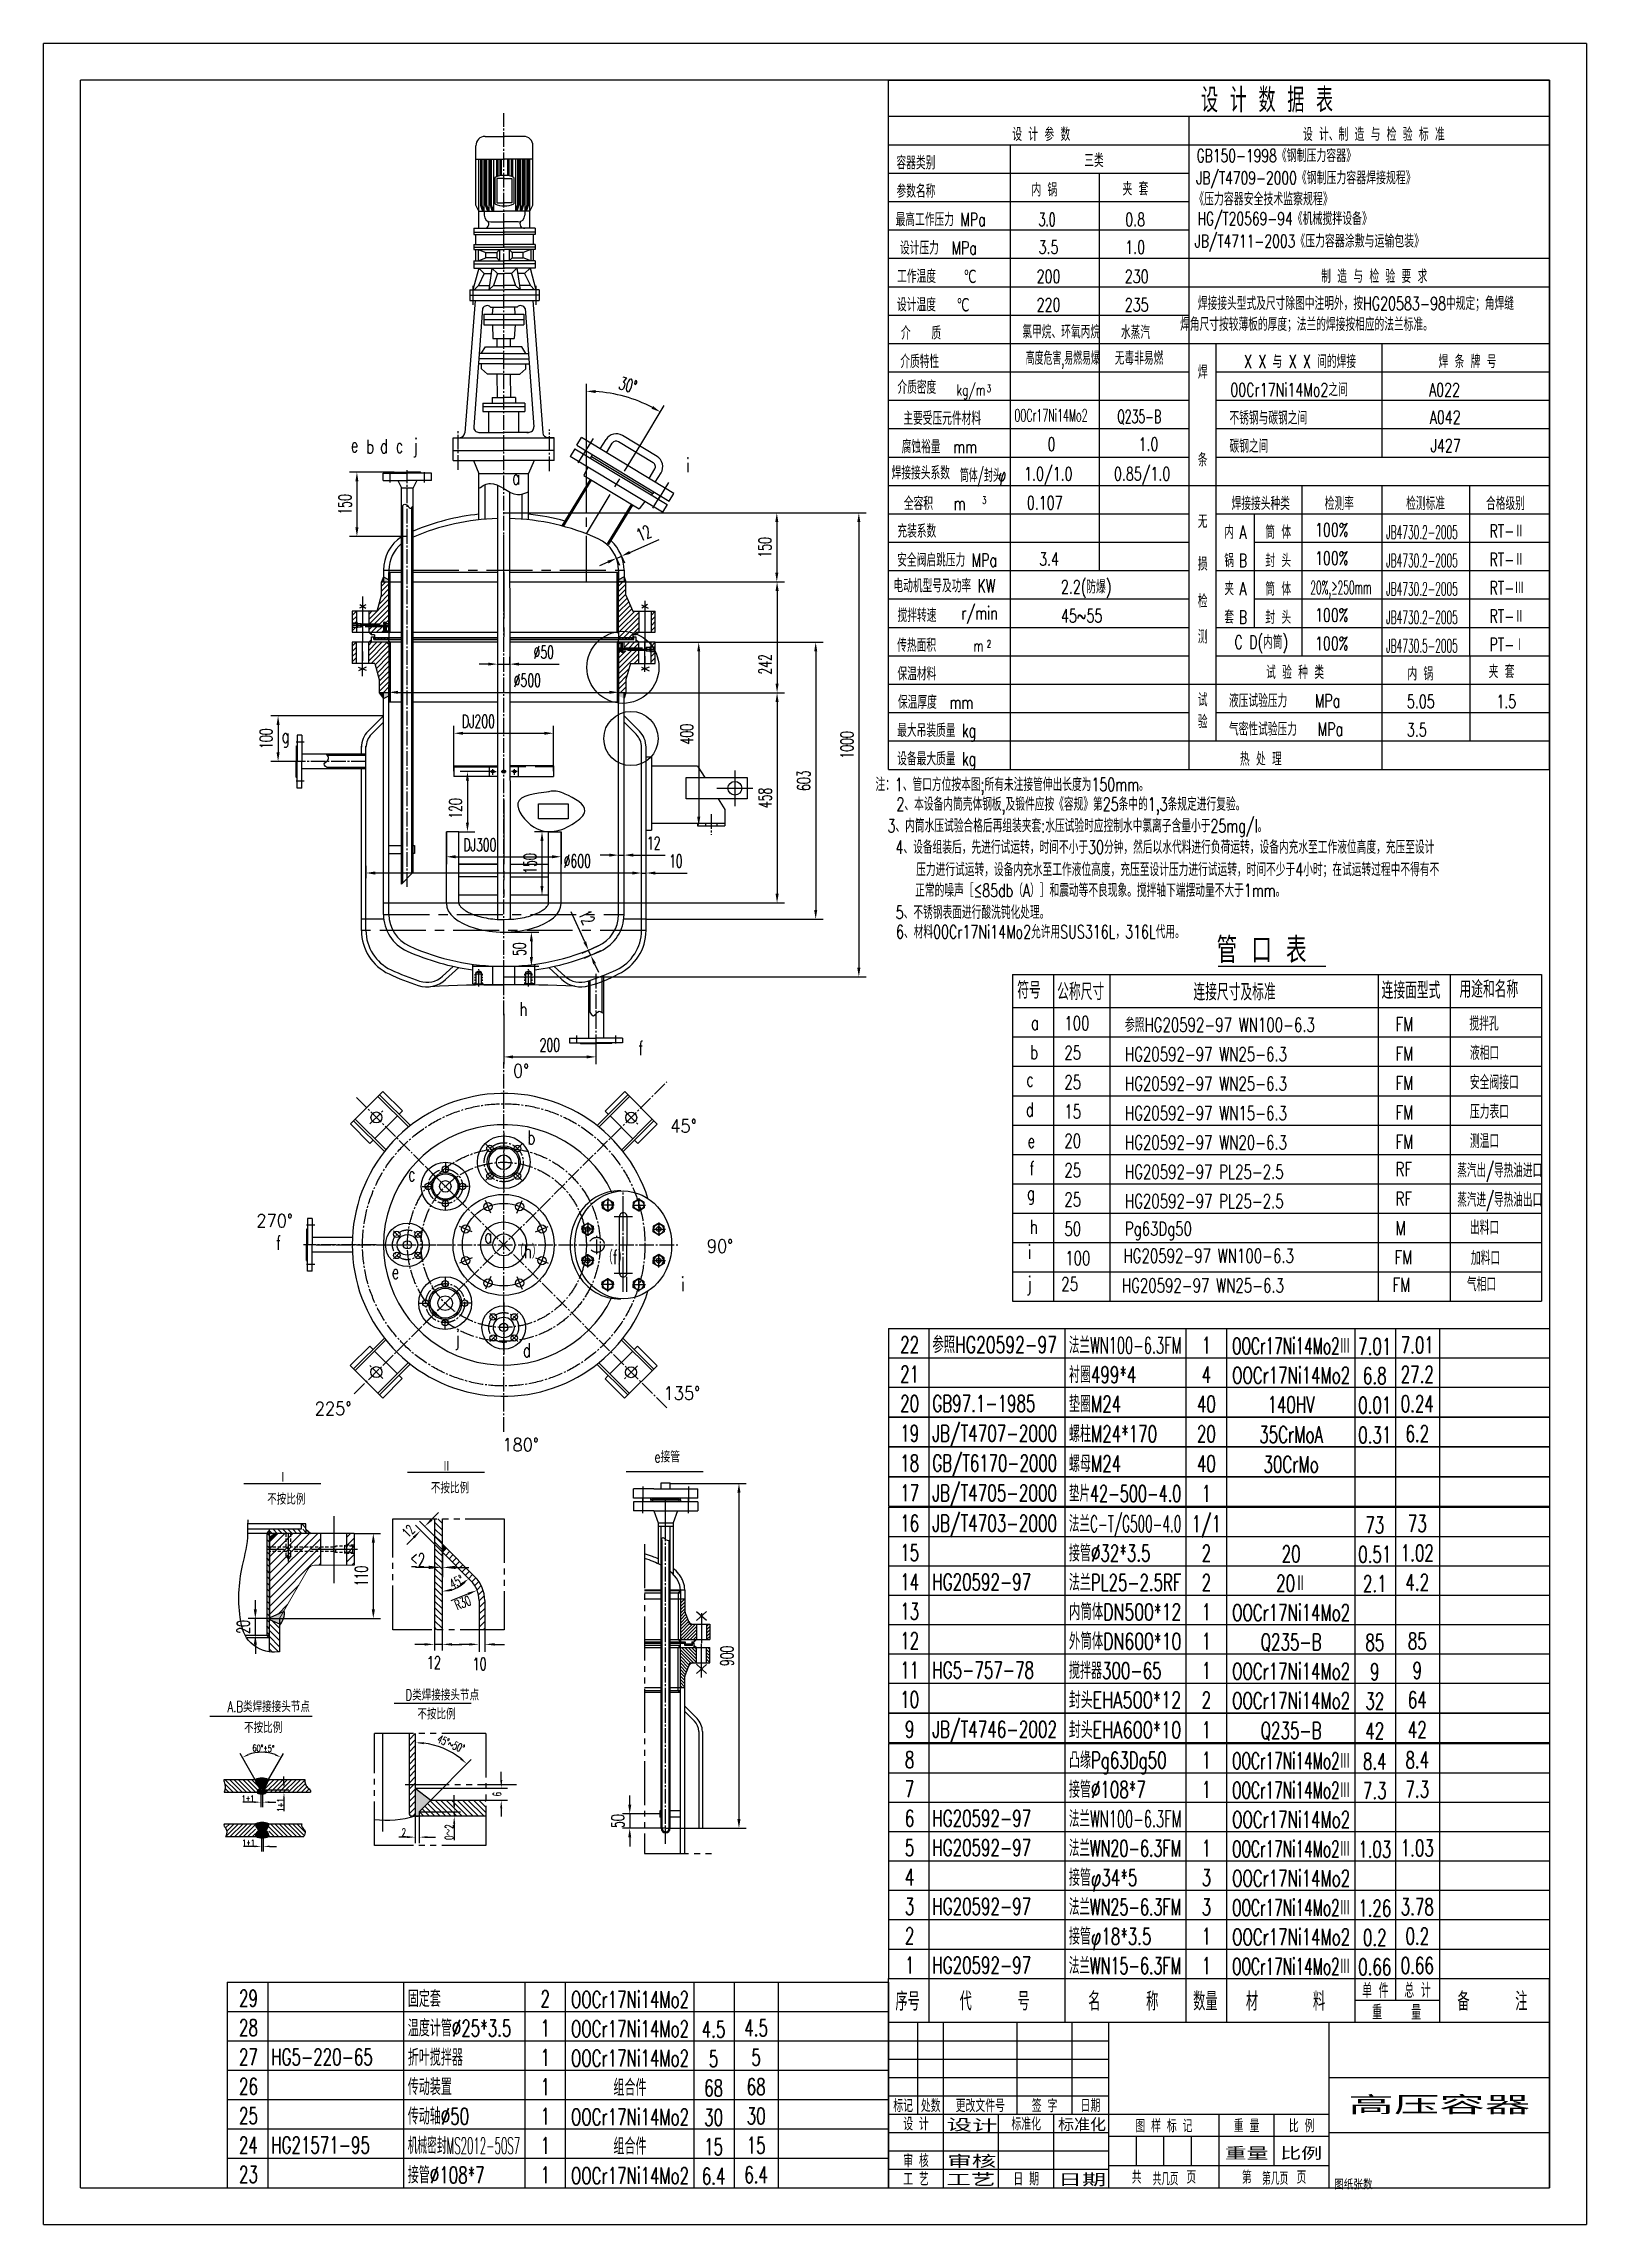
# Model space of a CAD drawing. Extents: x -80 to 3280, y -80 to 4672.
import ezdxf
from ezdxf.enums import TextEntityAlignment as Align

# ---------------------------------------------------------------- set-up
doc = ezdxf.new("R2010")
doc.units = 0
doc.header["$LTSCALE"] = 80
for name, pattern in [('CENT1', [0.85, 0.7, -0.05, 0.05, -0.05]), ('CENT2', [0.55, 0.4, -0.05, 0.05, -0.05]), ('CENTER', [2, 1.25, -0.25, 0.25, -0.25]), ('DASHED', [0.75, 0.5, -0.25]), ('HIDDEN2', [0.14, 0.09, -0.05]), ('HIDDEN3', [0.07625, 0.03625, -0.04]), ('PHANTOM', [1.97, 1.2, -0.15, 0.16, -0.15, 0.16, -0.15])]:
    doc.linetypes.add(name, pattern=pattern)
doc.layers.get('0').update_dxf_attribs({"linetype": 'CONTINUOUS'})
doc.layers.get('DEFPOINTS').update_dxf_attribs({"linetype": 'CONTINUOUS'})
for name, color, linetype in [('1轮廓实线层', 7, 'CONTINUOUS'), ('2细线层', 3, 'CONTINUOUS'), ('3中心线层', 1, 'CENTER'), ('4虚线层', 6, 'DASHED'), ('5剖面线层', 2, 'CONTINUOUS'), ('6文字层', 3, 'CONTINUOUS'), ('7标注层', 4, 'CONTINUOUS'), ('8符号标注层', 31, 'CONTINUOUS'), ('9双点划线层', 6, 'PHANTOM'), ('A', 2, 'CONTINUOUS'), ('B', 7, 'CONTINUOUS'), ('C', 1, 'CENTER'), ('C1', 1, 'CENT1'), ('C2', 1, 'CENT2'), ('D', 4, 'PHANTOM'), ('E2', 3, 'HIDDEN2'), ('E3', 3, 'HIDDEN3'), ('图框层', 7, 'CONTINUOUS')]:
    doc.layers.add(name, color=color, linetype=linetype)
doc.styles.add('HZ', font='romans.shx', dxfattribs={"width": 0.618, "bigfont": 'hzfs.shx'})
doc.styles.add('PC_TEXTSTYLE', font='romans.shx', dxfattribs={"width": 0.618, "bigfont": 'hzfs.shx'})
doc.dimstyles.new('TH_GBDIM', dxfattribs={"dimscale": 8, "dimtxt": 3.5, "dimasz": 2.5, "dimexe": 2, "dimexo": 0, "dimgap": 1.5, "dimtad": 1, "dimdec": 1, "dimzin": 0, "dimdsep": 46, "dimtxsty": 'PC_TEXTSTYLE', "dimcen": 2.5, "dimadec": 0, "dimazin": 0, "dimtfac": 0.714286, "dimtdec": 4, "dimtmove": 0, "dimatfit": 3, "dimfxl": 0, "dimtolj": 1, "dimtzin": 0, "dimarcsym": 0})
pattern_1 = [(45, (-1255.522, -310.724), (-8.980256, 8.980256), [])]
pattern_2 = [(45, (-3659.5726, 274.477), (-5.61266, 5.61266), [])]
pattern_3 = [(45, (-3658.1023, -21.6757), (-3.367596, 3.367596), []), (135, (-3658.1023, -21.6757), (-3.367596, -3.367596), [])]

msp = doc.modelspace()

# ---------------------------------------------------------------- texts
at = {"layer": '6文字层', "ltscale": 14, "width": 0.7}
for s, height, style, p in [('设 计 数 据 表', 53.03, 'HZ', (2584.6, 4522.28)), ('设 计 参 数', 28.8, 'PC_TEXTSTYLE', (2092.82, 4459.8)), ('设 计、制 造 与 检 验 标 准', 28.8, 'PC_TEXTSTYLE', (2817.18, 4459.8)), ('容器类别', 28.8, 'PC_TEXTSTYLE', (1819.87, 4397.93)), ('参数名称', 28.8, 'PC_TEXTSTYLE', (1819.87, 4336.06)), ('最高工作压力 MPa', 28.8, 'PC_TEXTSTYLE', (1873.7, 4274.2)), ('设计压力  MPa', 28.8, 'PC_TEXTSTYLE', (1868.84, 4212.33)), ('工作温度    ℃', 28.8, 'PC_TEXTSTYLE', (1865.23, 4150.46)), ('制 造 与 检 验 要 求', 28.8, 'PC_TEXTSTYLE', (2818.03, 4150.46)), ('设计温度   ℃', 28.8, 'PC_TEXTSTYLE', (1857.54, 4088.59)), ('介   质', 28.8, 'PC_TEXTSTYLE', (1830.96, 4026.72)), ('介质特性', 28.8, 'PC_TEXTSTYLE', (1828.16, 3964.85)), ('X X 与 X X 间的焊接', 28.8, 'PC_TEXTSTYLE', (2656.37, 3964.85)), ('焊 条 牌 号', 28.8, 'PC_TEXTSTYLE', (3021.12, 3964.85)), ('焊', 28.8, 'PC_TEXTSTYLE', (2444.38, 3941.76)), ('介质密度', 28.8, 'PC_TEXTSTYLE', (1821.87, 3908.68)), ('kg/m', 24, 'PC_TEXTSTYLE', (1939.89, 3905.31)), ('主要受压元件材料', 28.8, 'PC_TEXTSTYLE', (1877.12, 3841.11)), ('腐蚀裕量  mm', 28.8, 'PC_TEXTSTYLE', (1870.83, 3779.24)), ('条', 28.8, 'PC_TEXTSTYLE', (2444.38, 3750.55)), ('全容积   m', 28.8, 'PC_TEXTSTYLE', (1860.79, 3655.51)), ('焊接接头种类', 28.8, 'PC_TEXTSTYLE', (2570.79, 3655.51)), ('检测率', 28.8, 'PC_TEXTSTYLE', (2741.92, 3655.51)), ('检测标准', 28.8, 'PC_TEXTSTYLE', (2929.75, 3655.51)), ('合格级别', 28.8, 'PC_TEXTSTYLE', (3103.73, 3655.51)), ('无', 28.8, 'PC_TEXTSTYLE', (2444.38, 3616.42)), ('内', 28.8, 'PC_TEXTSTYLE', (2502.11, 3593.01)), ('A', 28.8, 'PC_TEXTSTYLE', (2532.03, 3593.01)), ('筒 体', 28.8, 'PC_TEXTSTYLE', (2608.87, 3593.01)), ('损', 28.8, 'PC_TEXTSTYLE', (2444.38, 3523.56)), ('锅', 28.8, 'PC_TEXTSTYLE', (2502.11, 3531.14)), ('B', 28.8, 'PC_TEXTSTYLE', (2532.03, 3531.14)), ('封 头', 28.8, 'PC_TEXTSTYLE', (2608.87, 3531.14)), ('检', 28.8, 'PC_TEXTSTYLE', (2444.38, 3442.74)), ('夹', 28.8, 'PC_TEXTSTYLE', (2502.11, 3469.9)), ('A', 28.8, 'PC_TEXTSTYLE', (2532.03, 3469.9)), ('筒 体', 28.8, 'PC_TEXTSTYLE', (2608.87, 3469.27)), ('套', 28.8, 'PC_TEXTSTYLE', (2502.11, 3408.03)), ('B', 28.8, 'PC_TEXTSTYLE', (2532.03, 3408.03)), ('封 头', 28.8, 'PC_TEXTSTYLE', (2608.87, 3407.41)), ('测', 28.8, 'PC_TEXTSTYLE', (2444.38, 3364.93)), ('C D(内筒)', 28.8, 'PC_TEXTSTYLE', (2571.89, 3353.41)), ('m', 24, 'PC_TEXTSTYLE', (1956.27, 3347.74)), ('试 验 种 类', 28.8, 'PC_TEXTSTYLE', (2645.57, 3287.58)), ('内 锅', 28.8, 'PC_TEXTSTYLE', (2918.38, 3284.29)), ('试', 28.8, 'PC_TEXTSTYLE', (2444.38, 3227.38)), ('验', 28.8, 'PC_TEXTSTYLE', (2444.38, 3180.08)), ('热 处 理', 28.8, 'PC_TEXTSTYLE', (2571.05, 3098.69))]:
    msp.add_text(s, height=height, dxfattribs=dict(at, style=style)).set_placement(p, align=Align.CENTER)
at = {"layer": '6文字层', "ltscale": 14, "style": 'PC_TEXTSTYLE'}
for s, height, width, p in [('三类', 28.8, 0.7, (2186.48, 4402.98)), ('GB150-1998《钢制压力容器》', 28, 0.7, (2431.13, 4413.84)), ('夹 套', 28.8, 0.7, (2269.92, 4341.02)), ('JB/T4709-2000《钢制压力容器焊接规程》', 28, 0.7, (2430.19, 4365.43)), ('内 锅', 28.8, 0.7, (2071.42, 4338.93)), ('《压力容器安全技术监察规程》', 28, 0.7, (2425.77, 4319.25)), ('3.0', 28.8, 0.6, (2087.02, 4274.16)), ('0.8', 28.8, 0.7, (2275.74, 4274.16)), ('HG/T20569-94《机械搅拌设备》', 28, 0.7, (2433.02, 4276.55)), ('3.5', 28.8, 0.7, (2087.02, 4213.9)), ('1.0', 28.8, 0.7, (2275.74, 4213.9)), ('JB/T4711-2003《压力容器涂敷与运输包装》', 28, 0.7, (2426.8, 4227.69)), ('200', 28.8, 0.7, (2082.78, 4150.43)), ('230', 28.8, 0.7, (2274.7, 4150.43)), ('220', 28.8, 0.7, (2082.78, 4088.56)), ('235', 28.8, 0.7, (2274.7, 4088.56)), ('焊接接头型式及尺寸除图中注明外，按HG20583-98中规定；角焊缝', 28.8, 0.7, (2433.84, 4091.53)), ('氯甲烷、环氧丙烷', 28.8, 0.7, (2051.61, 4029.63)), ('水蒸汽', 28.8, 0.7, (2266.33, 4028.3)), ('        焊角尺寸按较薄板的厚度；法兰的焊接按相应的法兰标准。', 28.8, 0.7, (2275.08, 4045.91)), ('高度危害,易燃易爆', 28.8, 0.5, (2058.82, 3972.26)), ('无毒非易燃', 28.8, 0.7, (2252.89, 3972.26)), ('00Cr17Ni14Mo2之间', 28.8, 0.7, (2504.59, 3903.29)), ('A022', 28.8, 0.7, (2937.37, 3903.29)), ('Q235-B', 28.8, 0.6, (2258.38, 3845.1)), ('不锈钢与碳钢之间', 28.8, 0.7, (2502.68, 3841.89)), ('A042', 28.8, 0.7, (2938.87, 3843.36)), ('e', 30.4, 0.7, (588.93, 3781.51)), ('b', 30.4, 0.7, (622.69, 3778.54)), ('d', 30.4, 0.7, (652.66, 3779.46)), ('j', 30.4, 0.7, (725.46, 3780.96)), ('0', 28.8, 0.7, (2106.46, 3784.71)), ('1.0', 28.8, 0.7, (2304.66, 3784.71)), ('碳钢之间', 28.8, 0.7, (2502.68, 3780.44)), ('J427', 28.8, 0.7, (2940.82, 3781.49)), ('c', 30.4, 0.7, (687.04, 3780.45)), ('i', 30.4, 0.7, (1319.31, 3738.37)), ('焊接接头系数    ', 28.8, 0.7, (1766.93, 3722.29)), ('1.0/1.0', 28.8, 0.7, (2055.47, 3719.99)), ('0.85/1.0', 28.8, 0.7, (2251.12, 3719.99)), ('a', 30.4, 0.7, (940.39, 3711.43)), ('筒体/封头', 28.8, 0.5, (1915.38, 3716.72)), ('0.107', 28.8, 0.7, (2061.42, 3657.11)), ('充装系数', 28.8, 0.7, (1779.39, 3595.25)), ('100%', 28.8, 0.7, (2688.94, 3598.08)), ('JB4730.2-2005', 28.8, 0.5, (2843.93, 3593.01)), ('RT-Ⅱ', 28.8, 0.7, (3068.99, 3595.5)), ('安全阀启跳压力 MPa', 28.8, 0.7, (1779.03, 3532.19)), ('100%', 28.8, 0.7, (2688.94, 3536.21)), ('3.4', 28.8, 0.7, (2088.18, 3534.51)), ('JB4730.2-2005', 28.8, 0.5, (2843.93, 3531.14)), ('RT-Ⅱ', 28.8, 0.7, (3068.99, 3533.63)), ('电动机型号及功率 KW', 28.8, 0.7, (1770.8, 3476.19)), ('2.2(防爆)', 28.8, 0.7, (2135.65, 3473.82, 0)), ('20%,≥250mm', 28.8, 0.5, (2678.87, 3472.51)), ('JB4730.2-2005', 28.8, 0.5, (2843.93, 3469.27)), ('RT-Ⅲ', 28.8, 0.7, (3068.99, 3471.76)), ('搅拌转速  ', 28.8, 0.7, (1779.82, 3411.66)), ('r/min', 28.8, 0.7, (1918.6, 3416.95)), ('45~55', 28.8, 0.7, (2135.92, 3410.77)), ('100%', 28.8, 0.7, (2688.94, 3412.47)), ('JB4730.2-2005', 28.8, 0.5, (2843.93, 3407.41)), ('RT-Ⅱ', 28.8, 0.7, (3068.99, 3409.89)), ('传热面积', 28.8, 0.7, (1779.03, 3346.58)), ('100%', 28.8, 0.7, (2688.94, 3350.6)), ('JB4730.5-2005', 28.8, 0.5, (2843.93, 3345.54)), ('PT-Ⅰ', 28.8, 0.7, (3068.99, 3348.02)), ('保温材料', 28.8, 0.7, (1779.53, 3284.29)), ('夹 套', 28.8, 0.7, (3067.24, 3289.25)), ('保温厚度  mm', 28.8, 0.7, (1780.62, 3222.42)), ('液压试验压力    MPa', 28.8, 0.7, (2501.55, 3225.71)), ('5.05', 28.8, 0.7, (2889.15, 3224.2)), ('1.5', 28.8, 0.7, (3084.07, 3224.2)), ('最大吊装质量 kg', 28.8, 0.7, (1779.03, 3160.97)), ('气密性试验压力   MPa', 28.8, 0.7, (2501.55, 3163.84)), ('3.5', 28.8, 0.7, (2889.15, 3162.33)), ('g', 30.4, 0.7, (438.08, 3148.41)), ('设备最大质量 kg', 28.8, 0.7, (1779.03, 3099.11)), ('注：1、管口方位按本图;所有未注接管伸出长度为150mm。', 28.8, 0.7, (1731.61, 3043.13)), ('2、本设备内筒壳体钢板,及锻件应按《容规》第25条中的1,3条规定进行复验。', 28.8, 0.7, (1777.45, 3000.34)), ('    3、内筒水压试验合格后再组装夹套:水压试验时应控制水中氯离子含量小于25mg/l。', 28.8, 0.7, (1697.82, 2953.31)), ('4、设备组装后，先进行试运转，时间不小于30分钟，然后以水代料进行负荷运转，设备内充水至工作液位高度，充压至设计', 28.8, 0.7, (1775.32, 2906.56)), ('压力进行试运转，设备内充水至工作液位高度，充压至设计压力进行试运转，时间不少于4小时；在试运转过程中不得有不', 28.8, 0.7, (1820.42, 2857.77)), ('正常的噪声［≤85db（A）］和震动等不良现象。搅拌轴下端摆动量不大于1mm。', 28.8, 0.7, (1818.26, 2812.52)), ('5、不锈钢表面进行酸洗钝化处理。', 28.8, 0.7, (1775.78, 2764.6, 0)), ('6、材料00Cr17Ni14Mo2允许用SUS316L，316L代用。', 28.8, 0.7, (1776.42, 2722.03, 0)), ('符号', 36.571, 0.7, (2040.51, 2590.98)), ('公称尺寸', 36.571, 0.7, (2127.43, 2587.71)), ('连接尺寸及标准', 36.571, 0.7, (2424.18, 2586.94)), ('连接面型式', 36.571, 0.7, (2834.11, 2590.56)), ('用途和名称', 36.571, 0.7, (3003.61, 2593.02)), ('h', 30.4, 0.7, (956.23, 2553.19)), ('a', 30.4, 0.7, (2070.24, 2522.77)), ('100', 30.4, 0.7, (2143.05, 2522.03)), ('参照HG20592-97 WN100-6.3', 30.4, 0.7, (2275.02, 2518.49)), ('FM', 30.4, 0.7, (2864.59, 2519.89)), ('搅拌孔', 30.4, 0.7, (3025.17, 2521.29)), ('f', 30.4, 0.7, (1215.19, 2467.64)), ('b', 30.4, 0.7, (2068.82, 2459.33)), ('25', 30.4, 0.7, (2143.05, 2458.03)), ('HG20592-97 WN25-6.3', 30.4, 0.7, (2275.02, 2454.49)), ('FM', 30.4, 0.7, (2864.59, 2455.89)), ('液相口', 30.4, 0.7, (3026.39, 2457.29)), ('25', 30.4, 0.7, (2143.05, 2394.03)), ('安全阀接口', 30.4, 0.7, (3026.39, 2393.29)), ('c', 30.4, 0.7, (2060.18, 2399.51)), ('HG20592-97 WN25-6.3', 30.4, 0.7, (2275.02, 2390.49)), ('FM', 30.4, 0.7, (2864.59, 2391.89)), ('d', 30.4, 0.7, (2059.27, 2334.02)), ('15', 30.4, 0.7, (2143.05, 2330.03)), ('HG20592-97 WN15-6.3', 30.4, 0.7, (2275.02, 2326.49)), ('FM', 30.4, 0.7, (2864.59, 2327.89)), ('压力表口', 30.4, 0.7, (3026.39, 2329.29)), ('b', 30.4, 0.7, (973.5, 2273.37)), ('e', 30.4, 0.7, (2062.9, 2266.02)), ('20', 30.4, 0.7, (2143.05, 2266.03)), ('HG20592-97 WN20-6.3', 30.4, 0.7, (2275.02, 2262.48)), ('FM', 30.4, 0.7, (2864.59, 2263.89)), ('测温口', 30.4, 0.7, (3026.39, 2265.29)), ('f', 30.4, 0.7, (2067.27, 2206.02)), ('RF', 30.4, 0.7, (2864.59, 2203.89)), ('蒸汽出/导热油进口', 30.4, 0.6, (2998.77, 2201.29)), ('c', 30.4, 0.7, (713.82, 2193.43)), ('25', 30.4, 0.7, (2143.05, 2202.03)), ('HG20592-97 PL25-2.5', 30.4, 0.7, (2275.02, 2198.48)), ('g', 30.4, 0.7, (2061.64, 2152.22)), ('25', 30.4, 0.7, (2143.05, 2138.03)), ('HG20592-97 PL25-2.5', 30.4, 0.7, (2275.02, 2134.48)), ('RF', 30.4, 0.7, (2864.59, 2139.89)), ('蒸汽进/导热油出口', 30.4, 0.6, (2998.77, 2137.29)), ('h', 30.4, 0.7, (2067.85, 2078.77)), ('50', 30.4, 0.7, (2143.05, 2074.03)), ('Pg63Dg50', 30.4, 0.7, (2275.02, 2074.48)), ('M', 30.4, 0.7, (2864.59, 2075.88)), ('出料口', 30.4, 0.7, (3026.39, 2076.76)), ('f', 30.4, 0.7, (426.14, 2043.49)), ('a', 30.4, 0.7, (879.7, 2058.26)), ('（h）', 30.4, 0.7, (944.69, 2025.13)), ('（f）', 30.4, 0.7, (1138.33, 2012.12)), ('i', 30.4, 0.7, (2063.61, 2024.31)), ('HG20592-97 WN100-6.3', 30.4, 0.7, (2271.91, 2015.5)), ('加料口', 30.4, 0.7, (3028.6, 2010.39)), ('e', 30.4, 0.7, (677.98, 1980.62)), ('100', 30.4, 0.7, (2145.01, 2010.12)), ('FM', 30.4, 0.7, (2862.38, 2012)), ('i', 30.4, 0.7, (1308.3, 1953.38)), ('j', 30.4, 0.7, (2062.21, 1955.26)), ('25', 30.4, 0.7, (2136.43, 1953.96)), ('HG20592-97 WN25-6.3', 30.4, 0.7, (2268.41, 1950.42)), ('FM', 30.4, 0.7, (2857.98, 1951.82)), ('气相口', 30.4, 0.7, (3019.78, 1953.22)), ('j', 30.4, 0.7, (816.67, 1835.6)), ('d', 30.4, 0.7, (963.71, 1809.5)), ('Ⅱ', 24, 0.667, (786.77, 1560.37)), ('e接管', 24.32, 0.7, (1250.34, 1580.4)), ('Ⅰ', 24, 0.667, (430.38, 1535.87)), ('不按比例', 24, 0.667, (763.34, 1512.88)), ('不按比例', 24, 0.667, (406.94, 1488.38)), ('A.B类焊接接头节点', 24, 0.667, (320.61, 1036.25)), ('D类焊接接头节点', 24, 0.667, (708.3, 1061.73)), ('不按比例', 24, 0.667, (734.01, 1020.15)), ('不按比例', 24, 0.667, (356.5, 990.54))]:
    msp.add_text(s, height=height, dxfattribs=dict(at, width=width)).set_placement(p)
at = {"layer": '6文字层', "style": 'PC_TEXTSTYLE'}
for s, height, width, p in [('3', 16, 0.667, (1974.41, 3912.72)), ('00Cr17Ni14Mo2', 27.36, 0.55, (2034.44, 3848.32)), ('φ', 28, 0.667, (1999.09, 3718.56)), ('2', 16, 0.667, (1974.41, 3355.9)), ('管 口 表', 56.001, 0.8, (2474.7, 2668.68))]:
    msp.add_text(s, height=height, dxfattribs=dict(at, width=width)).set_placement(p)
at = {"layer": '6文字层', "style": 'PC_TEXTSTYLE', "width": 0.667}
msp.add_text('3', height=16, dxfattribs=at).set_placement((1968.71, 3669.25), align=Align.CENTER)
at = {"layer": '6文字层', "ltscale": 10, "style": 'HZ', "width": 0.9}
for s, p in [('0%%D', (942.23, 2419.19)), ('45%%D', (1284.68, 2299.14)), ('270%%D', (383.2, 2092.7)), ('90%%D', (1364.36, 2037.27)), ('225%%D', (510.44, 1683.45)), ('135%%D', (1270.19, 1716.78)), ('180%%D', (918.98, 1604.61))]:
    msp.add_text(s, height=28.8, dxfattribs=at).set_placement(p)
at = {"layer": '6文字层', "style": 'PC_TEXTSTYLE', "width": 0.667}
for s, p in [('标记', (1792, 180)), ('处数', (1852, 180)), (' 更改文件号 ', (1960, 180)), (' 签 字 ', (2100, 180)), (' 日期 ', (2200, 180)), (' 设 计 ', (1820, 140.04)), (' 标准化 ', (2060, 140.04)), (' 图 样 标 记 ', (2360, 136)), (' 重 量 ', (2540, 136)), (' 比 例 ', (2660, 136)), (' 审 核 ', (1820, 60)), (' 工 艺 ', (1820, 20)), (' 日 期 ', (2060, 20)), ('共       页', (2360, 24)), ('第       页', (2600, 24))]:
    msp.add_text(s, height=28, dxfattribs=at).set_placement(p, align=Align.MIDDLE)
at = {"layer": '6文字层', "style": 'PC_TEXTSTYLE', "flags": 8}
for tag, text, height, width, p, p2 in [('高压容器', '高压容器', 40, 2.219019, (2761.72, 159.82), (3157.85, 159.82)), ('标准化', '', 28, 1.137204, (2129.32, 122.97), (2233.99, 122.97)), ('审核', '', 28, 1.738738, (1888.09, 42.94), (1994.93, 42.94)), ('重量', '', 28, 1.550325, (2492.35, 60.34), (2587.61, 60.34)), ('比例', '', 28, 1.526185, (2613.17, 60.34), (2704.57, 60.34)), ('工艺', '', 28, 1.786989, (1886.32, 2.97), (1992.88, 2.97)), ('日期', '', 28, 1.717904, (2129.32, 2.97), (2233.99, 2.97)), ('共几页', '', 28, 0.619588, (2335.42, 5), (2391.64, 5))]:
    msp.add_attdef(tag, text=text, height=height, dxfattribs=dict(at, width=width)).set_placement(p, p2, align=Align.FIT)
at = {"layer": '6文字层', "style": 'PC_TEXTSTYLE', "width": 1.813127, "flags": 8}
msp.add_attdef('设计', text=' ', height=28, rotation=358.46442, dxfattribs=at).set_placement((1886.17, 122.97), (1997.07, 120), align=Align.FIT)
at = {"layer": '6文字层', "color": 3, "style": 'PC_TEXTSTYLE', "width": 0.628057, "flags": 8}
msp.add_attdef('第几页', text='', height=28, dxfattribs=at).set_placement((2573.71, 6.03), (2630.7, 6.03), align=Align.FIT)
at = {"layer": '6文字层', "ltscale": 10, "style": 'PC_TEXTSTYLE', "flags": 1}
msp.add_attdef('图纸张数', (2730.57, -3.94), '', height=20, dxfattribs=at)
at = {"layer": 'B', "style": 'PC_TEXTSTYLE', "width": 0.667}
for s, p in [('12', (754.59, 1130.92)), ('10', (854.05, 1127.88))]:
    msp.add_text(s, height=27, dxfattribs=at).set_placement(p)
at = {"layer": 'B', "attachment_point": 5, "style": 'HZ'}
for s, insert, char_height, rotation in [('12', (714.38, 1430.76), 21.6, 45), ('\\A1;45°', (819.46, 1319.91), 21.565, 25.43229), ('R30', (832.79, 1274.38), 21.565, 21.4), ('60°±5°', (398.63, 957.33), 14.557, 357.8), ('45°~50°', (807.2, 967.12), 17.971, 337), ('6', (907.59, 857.32), 17.97, 90), ('1+1', (436.1, 833.81), 14.557, 90), ('\\A1;0～2', (803.08, 774.66), 17.971, 90)]:
    msp.add_mtext(s, dxfattribs=dict(at, insert=insert, char_height=char_height, rotation=rotation))
for s, insert, char_height in [('≤2', (734.45, 1367.92), 28.8), ('1±1', (365.2, 847.38), 14.557), ('\\A1;2', (704.43, 773.95), 17.971), ('1±1', (366.13, 750.98), 14.557)]:
    msp.add_mtext(s, dxfattribs=dict(at, insert=insert, char_height=char_height))

# ---------------------------------------------------------------- blocks, each defined once
blk = doc.blocks.new('ARROW')
at = {"layer": 'B'}
blk.add_lwpolyline([(0, 0, 0, 0.25, 0), (-1, 0, 0.25, 0.25, 0)], format="xyseb", dxfattribs=at)
blk = doc.blocks.new('*D5')
at = {"layer": '7标注层', "color": 0, "lineweight": -2, "ltscale": 10}
for p, q in [((411.3, 1240), (365.1, 1240)), ((381.1, 1260), (381.1, 1280)), ((381.1, 1203.5), (381.1, 1240)), ((406.1, 1203.5), (365.1, 1203.5)), ((381.1, 1183.5), (381.1, 1163.5))]:
    blk.add_line(p, q, dxfattribs=at)
at = {"layer": '7标注层', "color": 0, "ltscale": 10}
for points in [[(377.7, 1260), (384.4, 1260), (381.1, 1240)], [(377.7, 1183.5), (384.4, 1183.5), (381.1, 1203.5)]]:
    blk.add_solid(points, dxfattribs=at)
at = {"layer": 'DEFPOINTS', "color": 0, "ltscale": 10}
for p in [(381.1, 1240), (411.3, 1240), (406.1, 1203.5)]:
    blk.add_point(p, dxfattribs=at)
at = {"layer": '7标注层', "color": 0, "ltscale": 10, "insert": (355.1, 1221.8), "char_height": 28, "attachment_point": 5, "rotation": 90, "style": 'PC_TEXTSTYLE'}
blk.add_mtext('\\A1;20{}{}', dxfattribs=at)
blk = doc.blocks.new('*D6')
at = {"layer": '7标注层', "color": 0, "lineweight": -2, "ltscale": 10}
for p, q in [((1284.7, 1534.5), (1450.4, 1534.5)), ((1434.4, 1514.5), (1434.4, 803.2)), ((1274.7, 783.2), (1450.4, 783.2))]:
    blk.add_line(p, q, dxfattribs=at)
at = {"layer": '7标注层', "color": 0, "ltscale": 10}
for points in [[(1431, 1514.5), (1437.7, 1514.5), (1434.4, 1534.5)], [(1431, 803.2), (1437.7, 803.2), (1434.4, 783.2)]]:
    blk.add_solid(points, dxfattribs=at)
at = {"layer": 'DEFPOINTS', "color": 0, "ltscale": 10}
for p in [(1284.7, 1534.5), (1274.7, 783.2), (1434.4, 783.2)]:
    blk.add_point(p, dxfattribs=at)
at = {"layer": '7标注层', "color": 0, "ltscale": 10, "insert": (1408.4, 1158.8), "char_height": 28, "attachment_point": 5, "rotation": 90, "style": 'PC_TEXTSTYLE'}
blk.add_mtext('\\A1;900{}{}', dxfattribs=at)
blk = doc.blocks.new('*D7')
at = {"layer": '7标注层', "color": 0, "lineweight": -2, "ltscale": 10}
for p, q in [((1262.1, 814.4), (1180.5, 814.4)), ((1196.5, 834.4), (1196.5, 854.4)), ((1196.5, 814.4), (1196.5, 783.2)), ((1274.7, 783.2), (1180.5, 783.2)), ((1196.5, 763.2), (1196.5, 743.2))]:
    blk.add_line(p, q, dxfattribs=at)
at = {"layer": '7标注层', "color": 0, "ltscale": 10}
for points in [[(1193.2, 834.4), (1199.8, 834.4), (1196.5, 814.4)], [(1193.2, 763.2), (1199.8, 763.2), (1196.5, 783.2)]]:
    blk.add_solid(points, dxfattribs=at)
at = {"layer": 'DEFPOINTS', "color": 0, "ltscale": 10}
for p in [(1262.1, 814.4), (1196.5, 783.2), (1274.7, 783.2)]:
    blk.add_point(p, dxfattribs=at)
at = {"layer": '7标注层', "color": 0, "ltscale": 10, "insert": (1170.5, 798.8), "char_height": 28, "attachment_point": 5, "rotation": 90, "style": 'PC_TEXTSTYLE'}
blk.add_mtext('\\A1;50{}{}', dxfattribs=at)
blk = doc.blocks.new('*D8')
at = {"layer": '7标注层', "color": 0, "lineweight": -2, "ltscale": 10}
for p, q in [((596.6, 1425.7), (654, 1425.7)), ((638, 1405.7), (638, 1260)), ((406.1, 1240), (654, 1240))]:
    blk.add_line(p, q, dxfattribs=at)
at = {"layer": '7标注层', "color": 0, "ltscale": 10}
for points in [[(634.7, 1405.7), (641.4, 1405.7), (638, 1425.7)], [(634.7, 1260), (641.4, 1260), (638, 1240)]]:
    blk.add_solid(points, dxfattribs=at)
at = {"layer": 'DEFPOINTS', "color": 0, "ltscale": 10}
for p in [(596.6, 1425.7), (406.1, 1240), (638, 1240)]:
    blk.add_point(p, dxfattribs=at)
at = {"layer": '7标注层', "color": 0, "ltscale": 10, "insert": (612, 1332.9), "char_height": 28, "attachment_point": 5, "rotation": 90, "style": 'PC_TEXTSTYLE'}
blk.add_mtext('\\A1;110', dxfattribs=at)
blk = doc.blocks.new('*D9')
at = {"layer": '7标注层', "color": 0, "lineweight": -2, "ltscale": 2}
for p, q in [((797.1, 2954.7), (797.1, 2884.1)), ((1047.1, 2954.7), (1047.1, 2884.1)), ((817.1, 2900.1), (1027.1, 2900.1))]:
    blk.add_line(p, q, dxfattribs=at)
at = {"layer": '7标注层', "color": 0, "ltscale": 2}
for points in [[(817.1, 2903.5), (817.1, 2896.8), (797.1, 2900.1)], [(1027.1, 2903.5), (1027.1, 2896.8), (1047.1, 2900.1)]]:
    blk.add_solid(points, dxfattribs=at)
at = {"layer": 'DEFPOINTS', "color": 0, "ltscale": 2}
for p in [(797.1, 2954.7), (1047.1, 2954.7), (1047.1, 2900.1)]:
    blk.add_point(p, dxfattribs=at)
at = {"layer": '7标注层', "color": 3, "ltscale": 2, "insert": (870.2, 2926.1), "char_height": 28, "attachment_point": 5, "style": 'PC_TEXTSTYLE'}
blk.add_mtext('\\A1;DJ300{}{}', dxfattribs=at)
blk = doc.blocks.new('*D10')
at = {"layer": '7标注层', "color": 0, "lineweight": -2, "ltscale": 10}
for p, q in [((813.6, 3086.8), (813.6, 3185.2)), ((1030.5, 3086.8), (1030.5, 3185.2)), ((833.6, 3169.2), (1010.5, 3169.2))]:
    blk.add_line(p, q, dxfattribs=at)
at = {"layer": '7标注层', "color": 0, "ltscale": 10}
for points in [[(833.6, 3172.5), (833.6, 3165.9), (813.6, 3169.2)], [(1010.5, 3172.5), (1010.5, 3165.9), (1030.5, 3169.2)]]:
    blk.add_solid(points, dxfattribs=at)
at = {"layer": 'DEFPOINTS', "color": 0, "ltscale": 10}
for p in [(1030.5, 3169.2), (813.6, 3086.8), (1030.5, 3086.8)]:
    blk.add_point(p, dxfattribs=at)
at = {"layer": '7标注层', "color": 0, "ltscale": 10, "insert": (866.9, 3195.2), "char_height": 28, "attachment_point": 5, "style": 'PC_TEXTSTYLE'}
blk.add_mtext('\\A1;DJ200{}{}', dxfattribs=at)
blk = doc.blocks.new('*D11')
at = {"layer": '7标注层', "color": 0, "lineweight": -2, "ltscale": 10}
for p, q in [((901, 3085.7), (827, 3085.7)), ((843, 3065.7), (843, 2974.7)), ((824.4, 2954.7), (859, 2954.7))]:
    blk.add_line(p, q, dxfattribs=at)
at = {"layer": '7标注层', "color": 0, "ltscale": 10}
for points in [[(839.7, 3065.7), (846.4, 3065.7), (843, 3085.7)], [(839.7, 2974.7), (846.4, 2974.7), (843, 2954.7)]]:
    blk.add_solid(points, dxfattribs=at)
at = {"layer": 'DEFPOINTS', "color": 0, "ltscale": 10}
for p in [(901, 3085.7), (824.4, 2954.7), (843, 2954.7)]:
    blk.add_point(p, dxfattribs=at)
at = {"layer": '7标注层', "color": 0, "ltscale": 10, "insert": (817, 3005.3), "char_height": 28, "attachment_point": 5, "rotation": 90, "style": 'PC_TEXTSTYLE'}
blk.add_mtext('\\A1;120{}{}', dxfattribs=at)
blk = doc.blocks.new('25-10-2')
at = {"layer": '1轮廓实线层'}
blk.add_spline([(-16, -73.2), (-5.1, -60.9), (6.7, -70.4), (16.1, -66.1)], degree=3, dxfattribs=at)
at = {"layer": 'A'}
for p, q in [((-34, 0), (-35.5, -2)), ((-34, 0), (0, 0)), ((34.1, 0), (0, 0)), ((34.1, 0), (35.5, -2)), ((-57.5, -2), (0, -2)), ((-57.5, -12), (-57.5, -2)), ((-57.5, -12), (0, -12)), ((-16, -152), (-16, -11.9)), ((57.6, -2), (0, -2)), ((57.6, -12), (0, -12)), ((16.1, -152), (16.1, -11.9)), ((57.6, -12), (57.6, -2)), ((-13, -152), (-13, -67.7)), ((13.1, -152), (13.1, -68.3))]:
    blk.add_line(p, q, dxfattribs=at)
at = {"layer": 'C2'}
for p, q in [((-42.5, -17.7), (-42.5, 0)), ((0, -152), (0, 6.3)), ((42.6, -17.7), (42.6, 0))]:
    blk.add_line(p, q, dxfattribs=at)
blk = doc.blocks.new('*U12')
at = {"layer": '1轮廓实线层'}
for p, q in [((0, 13.1), (-12, 6.2)), ((-12, 6.2), (-12, 0)), ((-12, -6.2), (-12, 0)), ((12, 6.2), (0, 13.1)), ((12, 0), (12, 6.2)), ((12, 0), (12, -6.2)), ((0, -13.1), (-12, -6.2)), ((12, -6.2), (0, -13.1))]:
    blk.add_line(p, q, dxfattribs=at)
blk.add_circle((0, 0), 10.8, dxfattribs=at)
at = {"layer": '3中心线层'}
for p, q in [((-13.7, 0), (14.5, 0)), ((0, 14.7), (0, -14.3))]:
    blk.add_line(p, q, dxfattribs=at)
blk = doc.blocks.new('*D50')
at = {"layer": '7标注层', "color": 0, "lineweight": -2, "ltscale": 10}
for p, q in [((672.1, 3237.4), (672.1, 3274.4)), ((692.1, 3258.4), (1152.1, 3258.4)), ((1172.1, 3237.4), (1172.1, 3274.4))]:
    blk.add_line(p, q, dxfattribs=at)
at = {"layer": '7标注层', "color": 0, "ltscale": 10}
for points in [[(692.1, 3261.8), (692.1, 3255.1), (672.1, 3258.4)], [(1152.1, 3261.8), (1152.1, 3255.1), (1172.1, 3258.4)]]:
    blk.add_solid(points, dxfattribs=at)
at = {"layer": 'DEFPOINTS', "color": 0, "ltscale": 10}
for p in [(672.1, 3237.4), (1172.1, 3258.4), (1172.1, 3237.4)]:
    blk.add_point(p, dxfattribs=at)
at = {"layer": '7标注层', "color": 0, "ltscale": 10, "insert": (973.5, 3284.4), "char_height": 28, "attachment_point": 5, "style": 'PC_TEXTSTYLE'}
blk.add_mtext('\\A1;%%c500{}{}', dxfattribs=at)
blk = doc.blocks.new('*D51')
at = {"layer": '7标注层', "color": 0, "lineweight": -2, "ltscale": 10}
for p, q in [((908.5, 3352.9), (908.5, 3303.9)), ((935.3, 3319.9), (935.3, 3335.9)), ((888.5, 3319.9), (868.5, 3319.9)), ((908.5, 3319.9), (935.3, 3319.9)), ((955.3, 3319.9), (1043, 3319.9))]:
    blk.add_line(p, q, dxfattribs=at)
at = {"layer": '7标注层', "color": 0, "ltscale": 10}
for points in [[(888.5, 3323.2), (888.5, 3316.6), (908.5, 3319.9)], [(955.3, 3323.2), (955.3, 3316.6), (935.3, 3319.9)]]:
    blk.add_solid(points, dxfattribs=at)
at = {"layer": 'DEFPOINTS', "color": 0, "ltscale": 10}
for p in [(908.5, 3352.9), (935.3, 3319.9), (935.3, 3319.9)]:
    blk.add_point(p, dxfattribs=at)
at = {"layer": '7标注层', "color": 0, "ltscale": 10, "insert": (1009.2, 3345.9), "char_height": 28, "attachment_point": 5, "style": 'PC_TEXTSTYLE'}
blk.add_mtext('\\A1;%%c50{}{}', dxfattribs=at)
blk = doc.blocks.new('*D52')
at = {"layer": '7标注层', "color": 0, "lineweight": -2, "ltscale": 10}
for p, q in [((1188.1, 3257.4), (1533.4, 3257.4)), ((1517.4, 3237.4), (1517.4, 2819.4)), ((1184.1, 2799.4), (1533.4, 2799.4))]:
    blk.add_line(p, q, dxfattribs=at)
at = {"layer": '7标注层', "color": 0, "ltscale": 10}
for points in [[(1514.1, 3237.4), (1520.8, 3237.4), (1517.4, 3257.4)], [(1514.1, 2819.4), (1520.8, 2819.4), (1517.4, 2799.4)]]:
    blk.add_solid(points, dxfattribs=at)
at = {"layer": 'DEFPOINTS', "color": 0, "ltscale": 10}
for p in [(1188.1, 3257.4), (1184.1, 2799.4), (1517.4, 2799.4)]:
    blk.add_point(p, dxfattribs=at)
at = {"layer": '7标注层', "color": 0, "ltscale": 10, "insert": (1491.4, 3028.4), "char_height": 28, "attachment_point": 5, "rotation": 90, "style": 'PC_TEXTSTYLE'}
blk.add_mtext('\\A1;458', dxfattribs=at)
blk = doc.blocks.new('*D53')
at = {"layer": '7标注层', "color": 0, "lineweight": -2, "ltscale": 10}
for p, q in [((1252.1, 3367.4), (1617.5, 3367.4)), ((1601.5, 3347.4), (1601.5, 2784.4)), ((1232.1, 2764.4), (1617.5, 2764.4))]:
    blk.add_line(p, q, dxfattribs=at)
at = {"layer": '7标注层', "color": 0, "ltscale": 10}
for points in [[(1598.2, 3347.4), (1604.9, 3347.4), (1601.5, 3367.4)], [(1598.2, 2784.4), (1604.9, 2784.4), (1601.5, 2764.4)]]:
    blk.add_solid(points, dxfattribs=at)
at = {"layer": 'DEFPOINTS', "color": 0, "ltscale": 10}
for p in [(1252.1, 3367.4), (1232.1, 2764.4), (1601.5, 2764.4)]:
    blk.add_point(p, dxfattribs=at)
at = {"layer": '7标注层', "color": 0, "ltscale": 10, "insert": (1575.5, 3065.9), "char_height": 28, "attachment_point": 5, "rotation": 90, "style": 'PC_TEXTSTYLE'}
blk.add_mtext('\\A1;603', dxfattribs=at)
blk = doc.blocks.new('*D54')
at = {"layer": '7标注层', "color": 0, "lineweight": -2, "ltscale": 10}
for p, q in [((922.1, 3649.4), (1711.5, 3649.4)), ((1695.5, 3629.4), (1695.5, 2658.4)), ((922.1, 2638.4), (1711.5, 2638.4))]:
    blk.add_line(p, q, dxfattribs=at)
at = {"layer": '7标注层', "color": 0, "ltscale": 10}
for points in [[(1692.1, 3629.4), (1698.8, 3629.4), (1695.5, 3649.4)], [(1692.1, 2658.4), (1698.8, 2658.4), (1695.5, 2638.4)]]:
    blk.add_solid(points, dxfattribs=at)
at = {"layer": 'DEFPOINTS', "color": 0, "ltscale": 10}
for p in [(922.1, 3649.4), (922.1, 2638.4), (1695.5, 2638.4)]:
    blk.add_point(p, dxfattribs=at)
at = {"layer": '7标注层', "color": 0, "ltscale": 10, "insert": (1669.5, 3143.9), "char_height": 28, "attachment_point": 5, "rotation": 90, "style": 'PC_TEXTSTYLE'}
blk.add_mtext('\\A1;1000{}{}', dxfattribs=at)
blk = doc.blocks.new('*D55')
at = {"layer": '7标注层', "color": 0, "lineweight": -2, "ltscale": 10}
for p, q in [((1252.1, 3367.4), (1362.8, 3367.4)), ((1346.8, 3347.4), (1346.8, 2987.2)), ((1343.9, 2967.2), (1362.8, 2967.2))]:
    blk.add_line(p, q, dxfattribs=at)
at = {"layer": '7标注层', "color": 0, "ltscale": 10}
for points in [[(1343.4, 3347.4), (1350.1, 3347.4), (1346.8, 3367.4)], [(1343.4, 2987.2), (1350.1, 2987.2), (1346.8, 2967.2)]]:
    blk.add_solid(points, dxfattribs=at)
at = {"layer": 'DEFPOINTS', "color": 0, "ltscale": 10}
for p in [(1252.1, 3367.4), (1343.9, 2967.2), (1346.8, 2967.2)]:
    blk.add_point(p, dxfattribs=at)
at = {"layer": '7标注层', "color": 0, "ltscale": 10, "insert": (1320.8, 3167.3), "char_height": 28, "attachment_point": 5, "rotation": 90, "style": 'PC_TEXTSTYLE'}
blk.add_mtext('\\A1;400', dxfattribs=at)
blk = doc.blocks.new('*D56')
at = {"layer": '7标注层', "color": 0, "lineweight": -2, "ltscale": 10}
for p, q in [((1152.1, 2903.7), (1132.1, 2903.7)), ((1172.1, 2903.7), (1172.1, 2919.7)), ((1172.1, 2903.7), (1184.1, 2903.7)), ((1184.1, 2903.7), (1184.1, 2919.7)), ((1204.1, 2903.7), (1273.6, 2903.7))]:
    blk.add_line(p, q, dxfattribs=at)
at = {"layer": '7标注层', "color": 0, "ltscale": 10}
for points in [[(1152.1, 2907), (1152.1, 2900.3), (1172.1, 2903.7)], [(1204.1, 2907), (1204.1, 2900.3), (1184.1, 2903.7)]]:
    blk.add_solid(points, dxfattribs=at)
at = {"layer": 'DEFPOINTS', "color": 0, "ltscale": 10}
for p in [(1172.1, 2903.7), (1184.1, 2903.7), (1184.1, 2903.7)]:
    blk.add_point(p, dxfattribs=at)
at = {"layer": '7标注层', "color": 0, "ltscale": 10, "insert": (1248.8, 2929.7), "char_height": 28, "attachment_point": 5, "style": 'PC_TEXTSTYLE'}
blk.add_mtext('\\A1;12', dxfattribs=at)
blk = doc.blocks.new('*D57')
at = {"layer": '7标注层', "color": 0, "lineweight": -2, "ltscale": 10}
for p, q in [((1202.1, 2864.7), (1182.1, 2864.7)), ((1222.1, 2864.7), (1222.1, 2880.7)), ((1222.1, 2864.7), (1232.1, 2864.7)), ((1232.1, 2855.9), (1232.1, 2880.7)), ((1252.1, 2864.7), (1321.6, 2864.7))]:
    blk.add_line(p, q, dxfattribs=at)
at = {"layer": '7标注层', "color": 0, "ltscale": 10}
for points in [[(1202.1, 2868), (1202.1, 2861.3), (1222.1, 2864.7)], [(1252.1, 2868), (1252.1, 2861.3), (1232.1, 2864.7)]]:
    blk.add_solid(points, dxfattribs=at)
at = {"layer": 'DEFPOINTS', "color": 0, "ltscale": 10}
for p in [(1222.1, 2864.7), (1232.1, 2864.7), (1232.1, 2855.9)]:
    blk.add_point(p, dxfattribs=at)
at = {"layer": '7标注层', "color": 0, "ltscale": 10, "insert": (1296.8, 2890.7), "char_height": 28, "attachment_point": 5, "style": 'PC_TEXTSTYLE'}
blk.add_mtext('\\A1;10', dxfattribs=at)
blk = doc.blocks.new('*D58')
at = {"layer": '7标注层', "color": 0, "lineweight": -2, "ltscale": 10}
for p, q in [((1196.7, 3563.4), (1260.3, 3591.5)), ((1149.1, 3542.3), (1130.9, 3534.2)), ((1167.4, 3550.4), (1178.4, 3555.3)), ((1167.4, 3550.4), (1173.9, 3535.8)), ((1178.4, 3555.3), (1184.9, 3540.6))]:
    blk.add_line(p, q, dxfattribs=at)
at = {"layer": '7标注层', "color": 0, "ltscale": 10}
for points in [[(1195.4, 3566.4), (1198.1, 3560.3), (1178.4, 3555.3)], [(1147.8, 3545.4), (1150.5, 3539.3), (1167.4, 3550.4)]]:
    blk.add_solid(points, dxfattribs=at)
at = {"layer": 'DEFPOINTS', "color": 0, "ltscale": 10}
for p in [(1167.4, 3550.4), (1178.4, 3555.3), (1178.4, 3555.3)]:
    blk.add_point(p, dxfattribs=at)
at = {"layer": '7标注层', "color": 0, "ltscale": 10, "insert": (1227.2, 3605.2), "char_height": 28, "attachment_point": 5, "rotation": 23.8597, "style": 'PC_TEXTSTYLE'}
blk.add_mtext('\\A1;12', dxfattribs=at)
blk = doc.blocks.new('*D59')
at = {"layer": '7标注层', "color": 0, "lineweight": -2, "ltscale": 10}
for p, q in [((1098.5, 2714.4), (1068.9, 2779.8)), ((1127.8, 2705.7), (1092.2, 2689.6)), ((1132.7, 2694.8), (1097.1, 2678.7)), ((1111.7, 2685.3), (1106.7, 2696.2)), ((1119.9, 2667), (1128.2, 2648.8))]:
    blk.add_line(p, q, dxfattribs=at)
at = {"layer": '7标注层', "color": 0, "ltscale": 10}
for points in [[(1101.5, 2715.8), (1095.5, 2713.1), (1106.7, 2696.2)], [(1123, 2668.4), (1116.9, 2665.7), (1111.7, 2685.3)]]:
    blk.add_solid(points, dxfattribs=at)
at = {"layer": 'DEFPOINTS', "color": 0, "ltscale": 10}
for p in [(1111.7, 2685.3), (1127.8, 2705.7), (1132.7, 2694.8)]:
    blk.add_point(p, dxfattribs=at)
at = {"layer": '7标注层', "color": 0, "ltscale": 10, "insert": (1102.8, 2768), "char_height": 28, "attachment_point": 5, "rotation": 294.323, "style": 'PC_TEXTSTYLE'}
blk.add_mtext('\\A1;12', dxfattribs=at)
blk = doc.blocks.new('PC_MXBTITLERECORD')
at = {"layer": '1轮廓实线层'}
for p, q in [((-180, 0), (-180, 12)), ((0, 0), (0, 12))]:
    blk.add_line(p, q, dxfattribs=at)
at = {"layer": '2细线层'}
for p, q in [((-169, 12), (-169, 0)), ((-132, 12), (-132, 0)), ((-99, 12), (-99, 0)), ((-88, 12), (-88, 0)), ((-53, 12), (-53, 0)), ((-42, 12), (-42, 6)), ((-30, 12), (-30, 0)), ((-30, 6), (-53, 6))]:
    blk.add_line(p, q, dxfattribs=at)
at = {"style": 'PC_TEXTSTYLE', "flags": 1}
blk.add_attdef('Fo oFShowMe', (-53, 6), '', height=0.00000005, dxfattribs=at)
at = {"layer": '6文字层', "style": 'PC_TEXTSTYLE', "width": 0.667}
for s, height, p in [('序号', 5, (-174.77, 6)), ('代     号', 5, (-151.09, 6)), ('名     称', 5, (-116.06, 6)), ('数量', 5, (-93.71, 6)), ('材      料', 5, (-71.89, 6)), ('单 件', 4, (-47.45, 8.84)), ('总 计', 4, (-35.96, 8.94)), ('备     注', 5, (-15.57, 6)), ('重    量', 4, (-41.65, 2.94))]:
    blk.add_text(s, height=height, dxfattribs=at).set_placement(p, align=Align.MIDDLE)
blk = doc.blocks.new('PC_MXB_BLOCK')
at = {"layer": '1轮廓实线层'}
for p, q in [((-180, 8), (-180, 0)), ((0, 8), (0, 0))]:
    blk.add_line(p, q, dxfattribs=at)
at = {"layer": '2细线层'}
for p, q in [((-180, 8), (0, 8)), ((-169, 8), (-169, 0)), ((-132, 8), (-132, 0)), ((-99, 8), (-99, 0)), ((-88, 8), (-88, 0)), ((-53, 8), (-53, 0)), ((-42, 8), (-42, 0)), ((-30, 8), (-30, 0)), ((-180, 0), (0, 0))]:
    blk.add_line(p, q, dxfattribs=at)
at = {"layer": '6文字层', "style": 'PC_TEXTSTYLE'}
for tag, width, p, p2 in [('序号', 0.769182, (-178.38, 1.35), (-170.09, 1.35)), ('代号', 3.14773, (-168.05, 1.35), (-134.11, 1.35)), ('名称', 2.802424, (-130.87, 1.2), (-100.28, 1.2)), ('数量', 0.817449, (-97.88, 1.2), (-89, 1.2)), ('材料', 2.943328, (-86.43, 1.01), (-54.3, 1.01)), ('总重', 0.958888, (-41.2, 1.27), (-30.86, 1.27)), ('备注', 2.494074, (-28.61, 1.02), (-1.16, 1.02)), ('单重', 0.854038, (-52.21, 0.89), (-43, 0.89))]:
    blk.add_attdef(tag, text='', height=4.5, dxfattribs=dict(at, width=width)).set_placement(p, p2, align=Align.FIT)
blk = doc.blocks.new('*D61')
at = {"layer": '2细线层', "color": 0, "lineweight": -2, "ltscale": 10}
for p, q in [((622.1, 2853.8), (622.1, 2880.7)), ((1202.1, 2864.7), (642.1, 2864.7)), ((1222.1, 2855.9), (1222.1, 2880.7))]:
    blk.add_line(p, q, dxfattribs=at)
at = {"layer": '2细线层', "color": 0, "ltscale": 10}
for points in [[(642.1, 2868), (642.1, 2861.3), (622.1, 2864.7)], [(1202.1, 2868), (1202.1, 2861.3), (1222.1, 2864.7)]]:
    blk.add_solid(points, dxfattribs=at)
at = {"layer": 'DEFPOINTS', "color": 0, "ltscale": 10}
for p in [(622.1, 2864.7), (622.1, 2853.8), (1222.1, 2855.9)]:
    blk.add_point(p, dxfattribs=at)
at = {"layer": '2细线层', "color": 0, "ltscale": 10, "insert": (1082.3, 2890.7), "char_height": 28, "attachment_point": 5, "style": 'PC_TEXTSTYLE'}
blk.add_mtext('\\A1;%%c600{}{}', dxfattribs=at)
blk = doc.blocks.new('*D62')
at = {"layer": '2细线层', "color": 0, "lineweight": -2, "ltscale": 10}
for p, q in [((1188.1, 3499.4), (1533.4, 3499.4)), ((1517.4, 3479.4), (1517.4, 3277.4)), ((1188.1, 3257.4), (1533.4, 3257.4))]:
    blk.add_line(p, q, dxfattribs=at)
at = {"layer": '2细线层', "color": 0, "ltscale": 10}
for points in [[(1514.1, 3479.4), (1520.8, 3479.4), (1517.4, 3499.4)], [(1514.1, 3277.4), (1520.8, 3277.4), (1517.4, 3257.4)]]:
    blk.add_solid(points, dxfattribs=at)
at = {"layer": 'DEFPOINTS', "color": 0, "ltscale": 10}
for p in [(1188.1, 3499.4), (1188.1, 3257.4), (1517.4, 3257.4)]:
    blk.add_point(p, dxfattribs=at)
at = {"layer": '2细线层', "color": 0, "ltscale": 10, "insert": (1491.4, 3319.4), "char_height": 28, "attachment_point": 5, "rotation": 90, "style": 'PC_TEXTSTYLE'}
blk.add_mtext('\\A1;242', dxfattribs=at)
blk = doc.blocks.new('*D63')
at = {"layer": '2细线层', "color": 0, "lineweight": -2, "ltscale": 10}
for p, q in [((683.1, 3738), (586.3, 3738)), ((602.3, 3718), (602.3, 3617.8)), ((712.1, 3597.8), (586.3, 3597.8))]:
    blk.add_line(p, q, dxfattribs=at)
at = {"layer": '2细线层', "color": 0, "ltscale": 10}
for points in [[(599, 3718), (605.6, 3718), (602.3, 3738)], [(599, 3617.8), (605.6, 3617.8), (602.3, 3597.8)]]:
    blk.add_solid(points, dxfattribs=at)
at = {"layer": 'DEFPOINTS', "color": 0, "ltscale": 10}
for p in [(683.1, 3738), (602.3, 3597.8), (712.1, 3597.8)]:
    blk.add_point(p, dxfattribs=at)
at = {"layer": '2细线层', "color": 0, "ltscale": 10, "insert": (576.3, 3667.9), "char_height": 28, "attachment_point": 5, "rotation": 90, "style": 'PC_TEXTSTYLE'}
blk.add_mtext('\\A1;150{}{}', dxfattribs=at)
blk = doc.blocks.new('*D64')
at = {"layer": '2细线层', "color": 0, "lineweight": -2, "ltscale": 10}
for p, q in [((660.1, 3207.4), (414.6, 3207.4)), ((430.6, 3187.4), (430.6, 3127.4)), ((482.1, 3107.4), (414.6, 3107.4))]:
    blk.add_line(p, q, dxfattribs=at)
at = {"layer": '2细线层', "color": 0, "ltscale": 10}
for points in [[(427.3, 3187.4), (433.9, 3187.4), (430.6, 3207.4)], [(427.3, 3127.4), (433.9, 3127.4), (430.6, 3107.4)]]:
    blk.add_solid(points, dxfattribs=at)
at = {"layer": 'DEFPOINTS', "color": 0, "ltscale": 10}
for p in [(660.1, 3207.4), (430.6, 3107.4), (482.1, 3107.4)]:
    blk.add_point(p, dxfattribs=at)
at = {"layer": '2细线层', "color": 0, "ltscale": 10, "insert": (404.6, 3157.4), "char_height": 28, "attachment_point": 5, "rotation": 90, "style": 'PC_TEXTSTYLE'}
blk.add_mtext('\\A1;100', dxfattribs=at)
blk = doc.blocks.new('*D65')
at = {"layer": '2细线层', "color": 0, "lineweight": -2, "ltscale": 10}
for p, q in [((922.1, 2736), (998.3, 2736)), ((982.3, 2716), (982.3, 2681.4)), ((922.1, 2661.4), (998.3, 2661.4))]:
    blk.add_line(p, q, dxfattribs=at)
at = {"layer": '2细线层', "color": 0, "ltscale": 10}
for points in [[(979, 2716), (985.6, 2716), (982.3, 2736)], [(979, 2681.4), (985.6, 2681.4), (982.3, 2661.4)]]:
    blk.add_solid(points, dxfattribs=at)
at = {"layer": 'DEFPOINTS', "color": 0, "ltscale": 10}
for p in [(922.1, 2736), (922.1, 2661.4), (982.3, 2661.4)]:
    blk.add_point(p, dxfattribs=at)
at = {"layer": '2细线层', "color": 0, "ltscale": 10, "insert": (956.3, 2698.7), "char_height": 28, "attachment_point": 5, "rotation": 90, "style": 'PC_TEXTSTYLE'}
blk.add_mtext('\\A1;50{}{}', dxfattribs=at)
blk = doc.blocks.new('*D66')
at = {"layer": '2细线层', "color": 0, "lineweight": -2, "ltscale": 10}
for p, q in [((1019.7, 2954.7), (989.4, 2954.7)), ((1005.4, 2934.7), (1005.4, 2836.2)), ((1019.7, 2816.2), (989.4, 2816.2))]:
    blk.add_line(p, q, dxfattribs=at)
at = {"layer": '2细线层', "color": 0, "ltscale": 10}
for points in [[(1002.1, 2934.7), (1008.7, 2934.7), (1005.4, 2954.7)], [(1002.1, 2836.2), (1008.7, 2836.2), (1005.4, 2816.2)]]:
    blk.add_solid(points, dxfattribs=at)
at = {"layer": 'DEFPOINTS', "color": 0, "ltscale": 10}
for p in [(1019.7, 2954.7), (1005.4, 2816.2), (1019.7, 2816.2)]:
    blk.add_point(p, dxfattribs=at)
at = {"layer": '2细线层', "color": 0, "ltscale": 10, "insert": (979.4, 2885.4), "char_height": 28, "attachment_point": 5, "rotation": 90, "style": 'PC_TEXTSTYLE'}
blk.add_mtext('\\A1;150{}{}', dxfattribs=at)
blk = doc.blocks.new('*D67')
at = {"layer": '2细线层', "color": 0, "lineweight": -2, "ltscale": 10}
for p, q in [((922.1, 2557.6), (922.1, 2448)), ((1122.9, 2492.9), (1122.9, 2448)), ((942.1, 2464), (1102.9, 2464))]:
    blk.add_line(p, q, dxfattribs=at)
at = {"layer": '2细线层', "color": 0, "ltscale": 10}
for points in [[(942.1, 2467.3), (942.1, 2460.7), (922.1, 2464)], [(1102.9, 2467.3), (1102.9, 2460.7), (1122.9, 2464)]]:
    blk.add_solid(points, dxfattribs=at)
at = {"layer": 'DEFPOINTS', "color": 0, "ltscale": 10}
for p in [(922.1, 2557.6), (1122.9, 2492.9), (1122.9, 2464)]:
    blk.add_point(p, dxfattribs=at)
at = {"layer": '2细线层', "color": 0, "ltscale": 10, "insert": (1022.5, 2490), "char_height": 28, "attachment_point": 5, "style": 'PC_TEXTSTYLE'}
blk.add_mtext('\\A1;200{}{}', dxfattribs=at)
blk = doc.blocks.new('*D68')
at = {"layer": '2细线层', "color": 0, "lineweight": -2, "ltscale": 10}
for p, q in [((922.1, 3649.4), (1532.8, 3649.4)), ((1516.8, 3629.4), (1516.8, 3519.4)), ((1188.1, 3499.4), (1532.8, 3499.4))]:
    blk.add_line(p, q, dxfattribs=at)
at = {"layer": '2细线层', "color": 0, "ltscale": 10}
for points in [[(1513.5, 3629.4), (1520.2, 3629.4), (1516.8, 3649.4)], [(1513.5, 3519.4), (1520.2, 3519.4), (1516.8, 3499.4)]]:
    blk.add_solid(points, dxfattribs=at)
at = {"layer": 'DEFPOINTS', "color": 0, "ltscale": 10}
for p in [(922.1, 3649.4), (1188.1, 3499.4), (1516.8, 3499.4)]:
    blk.add_point(p, dxfattribs=at)
at = {"layer": '2细线层', "color": 0, "ltscale": 10, "insert": (1490.8, 3574.4), "char_height": 28, "attachment_point": 5, "rotation": 90, "style": 'PC_TEXTSTYLE'}
blk.add_mtext('\\A1;150', dxfattribs=at)
blk = doc.blocks.new('*D69')
at = {"layer": '2细线层', "color": 0, "lineweight": -2, "ltscale": 10}
for p, q in [((1102.1, 3649.4), (1102.1, 3930.4)), ((1222.6, 3802.4), (1271.5, 3883.1))]:
    blk.add_line(p, q, dxfattribs=at)
blk.add_arc((1102.1, 3603.8), 310.6, 62.4433, 86.3103, dxfattribs=at)
at = {"layer": '2细线层', "color": 0, "ltscale": 10}
for points in [[(1122, 3910.5), (1122.2, 3917.1), (1102.1, 3914.4)], [(1247.4, 3882.1), (1244.1, 3876.3), (1263.2, 3869.4)]]:
    blk.add_solid(points, dxfattribs=at)
at = {"layer": 'DEFPOINTS', "color": 0, "ltscale": 10}
for p in [(1212.5, 3894.1), (1222.6, 3802.4), (1102.1, 3649.4), (1102.1, 3603.8), (1102.1, 3499.4)]:
    blk.add_point(p, dxfattribs=at)
at = {"layer": '2细线层', "color": 0, "ltscale": 10, "insert": (1192.7, 3928), "char_height": 28, "attachment_point": 5, "rotation": 344.3768, "style": 'PC_TEXTSTYLE'}
blk.add_mtext('\\A1;30%%d{}{}', dxfattribs=at)

# ---------------------------------------------------------------- dimensions: what is measured, and where the dimension line sits
at = {"layer": '2细线层', "ltscale": 10}
dim = msp.add_angular_dim_2l(base=(1212.54, 3894.12), line1=((1102.08, 3603.8), (1222.56, 3802.38)), line2=((1102.08, 3499.37), (1102.08, 3649.37)), text='30%%d{}{}', dimstyle='TH_GBDIM', override={"dimgap": 1.5, "dimtad": 1, "dimjust": 0, "dimdec": 0, "dimzin": 8, "dimse1": 0, "dimse2": 0, "dimsd1": 0, "dimsd2": 0, "dimadec": 0, "dimtdec": 0}, dxfattribs=at)
dim.commit()
dim.dimension.update_dxf_attribs({"geometry": '*D69', "text_midpoint": (1192.73, 3927.99)})
for base, p1, p2, text, picture, middle in [((602.31, 3597.79), (683.07, 3737.97), (712.08, 3597.79), '150{}{}', '*D63', (576.31, 3667.88)), ((1005.39, 2816.16), (1019.73, 2954.7), (1019.73, 2816.16), '150{}{}', '*D66', (979.39, 2885.43)), ((982.29, 2661.37), (922.08, 2735.95), (922.08, 2661.37), '50{}{}', '*D65', (956.29, 2698.66))]:
    dim = msp.add_linear_dim(base=base, p1=p1, p2=p2, angle=90, text=text, dimstyle='TH_GBDIM', override={"dimgap": 1.5, "dimtad": 1, "dimjust": 0, "dimdec": 0, "dimlfac": 1, "dimzin": 8, "dimse1": 0, "dimse2": 0, "dimsd1": 0, "dimsd2": 0, "dimtdec": 0}, dxfattribs=at)
    dim.commit()
    dim.dimension.update_dxf_attribs({"geometry": picture, "text_midpoint": middle})
for base, p1, p2, picture, middle in [((1516.85, 3499.37), (922.08, 3649.37), (1188.08, 3499.37), '*D68', (1490.85, 3574.37)), ((430.59, 3107.37), (660.08, 3207.37), (482.08, 3107.37), '*D64', (404.59, 3157.37))]:
    dim = msp.add_linear_dim(base=base, p1=p1, p2=p2, angle=90, dimstyle='TH_GBDIM', override={"dimdec": 0, "dimzin": 8, "dimtdec": 0}, dxfattribs=at)
    dim.commit()
    dim.dimension.update_dxf_attribs({"geometry": picture, "text_midpoint": middle})
dim = msp.add_linear_dim(base=(1517.44, 3257.37), p1=(1188.08, 3499.37), p2=(1188.08, 3257.37), angle=90, dimstyle='TH_GBDIM', override={"dimdec": 0, "dimzin": 8, "dimtdec": 0}, dxfattribs=at)
dim.commit()
dim.dimension.update_dxf_attribs({"geometry": '*D62', "text_midpoint": (1517.44, 3319.38), "dimtype": 160})
dim = msp.add_linear_dim(base=(622.08, 2864.68), p1=(1222.08, 2855.93), p2=(622.08, 2853.79), text='%%c<>{}{}', dimstyle='TH_GBDIM', override={"dimgap": 1.5, "dimtad": 1, "dimjust": 0, "dimdec": 0, "dimlfac": 1, "dimzin": 8, "dimse1": 0, "dimse2": 0, "dimsd1": 0, "dimsd2": 0, "dimtdec": 0}, dxfattribs=at)
dim.commit()
dim.dimension.update_dxf_attribs({"geometry": '*D61', "text_midpoint": (1082.34, 2864.68), "dimtype": 160})
dim = msp.add_linear_dim(base=(1122.93, 2463.99), p1=(922.08, 2557.63), p2=(1122.93, 2492.89), text='200{}{}', dimstyle='TH_GBDIM', override={"dimgap": 1.5, "dimtad": 1, "dimjust": 0, "dimdec": 0, "dimlfac": 1, "dimzin": 8, "dimse1": 0, "dimse2": 0, "dimsd1": 0, "dimsd2": 0, "dimtdec": 0}, dxfattribs=at)
dim.commit()
dim.dimension.update_dxf_attribs({"geometry": '*D67', "text_midpoint": (1022.51, 2489.99)})
at = {"layer": '7标注层', "ltscale": 10}
for base, p1, p2, text, override, picture, middle in [((1695.46, 2638.44), (922.08, 3649.37), (922.08, 2638.44), '1000{}{}', {"dimgap": 1.5, "dimtad": 1, "dimjust": 0, "dimdec": 0, "dimlfac": 1, "dimzin": 8, "dimse1": 0, "dimse2": 0, "dimsd1": 0, "dimsd2": 0, "dimtdec": 0}, '*D54', (1669.46, 3143.91)), ((1434.38, 783.17), (1284.74, 1534.5), (1274.74, 783.17), '900{}{}', {"dimgap": 1.5, "dimtad": 1, "dimjust": 0, "dimdec": 1, "dimlfac": 1, "dimse1": 0, "dimse2": 0, "dimsd1": 0, "dimsd2": 0}, '*D6', (1408.38, 1158.84))]:
    dim = msp.add_linear_dim(base=base, p1=p1, p2=p2, angle=90, text=text, dimstyle='TH_GBDIM', override=override, dxfattribs=at)
    dim.commit()
    dim.dimension.update_dxf_attribs({"geometry": picture, "text_midpoint": middle})
dim = msp.add_aligned_dim(p1=(1167.44, 3550.41), p2=(1178.43, 3555.27), distance=0, dimstyle='TH_GBDIM', override={"dimdec": 0, "dimzin": 8, "dimtdec": 0}, dxfattribs=at)
dim.commit()
dim.dimension.update_dxf_attribs({"geometry": '*D58', "text_midpoint": (1227.15, 3605.25)})
dim = msp.add_linear_dim(base=(935.33, 3319.9), p1=(908.47, 3352.9), p2=(935.33, 3319.9), text='%%c50{}{}', dimstyle='TH_GBDIM', override={"dimgap": 1.5, "dimtad": 1, "dimjust": 0, "dimdec": 0, "dimlfac": 1, "dimzin": 8, "dimse1": 0, "dimse2": 0, "dimsd1": 0, "dimsd2": 0, "dimtdec": 0}, dxfattribs=at)
dim.commit()
dim.dimension.update_dxf_attribs({"geometry": '*D51', "text_midpoint": (1009.17, 3345.9)})
for base, p1, p2, picture, middle in [((1601.55, 2764.37), (1252.08, 3367.37), (1232.08, 2764.37), '*D53', (1575.55, 3065.87)), ((1346.77, 2967.22), (1252.08, 3367.37), (1343.86, 2967.22), '*D55', (1320.77, 3167.3)), ((1517.44, 2799.37), (1188.08, 3257.37), (1184.08, 2799.37), '*D52', (1491.44, 3028.37))]:
    dim = msp.add_linear_dim(base=base, p1=p1, p2=p2, angle=90, dimstyle='TH_GBDIM', override={"dimdec": 0, "dimzin": 8, "dimtdec": 0}, dxfattribs=at)
    dim.commit()
    dim.dimension.update_dxf_attribs({"geometry": picture, "text_midpoint": middle})
dim = msp.add_linear_dim(base=(1172.08, 3258.42), p1=(672.08, 3237.37), p2=(1172.08, 3237.37), text='%%c<>{}{}', dimstyle='TH_GBDIM', override={"dimgap": 1.5, "dimtad": 1, "dimjust": 0, "dimdec": 0, "dimlfac": 1, "dimzin": 8, "dimse1": 0, "dimse2": 0, "dimsd1": 0, "dimsd2": 0, "dimtdec": 0}, dxfattribs=at)
dim.commit()
dim.dimension.update_dxf_attribs({"geometry": '*D50', "text_midpoint": (973.48, 3258.42), "dimtype": 160})
for base, p1, p2, angle, text, override, picture, middle in [((1030.54, 3169.2), (813.59, 3086.77), (1030.54, 3086.77), 180, 'DJ200{}{}', {"dimgap": 1.5, "dimtad": 1, "dimjust": 0, "dimdec": 1, "dimlfac": 1, "dimse1": 0, "dimse2": 0, "dimsd1": 0, "dimsd2": 0}, '*D10', (866.85, 3169.2)), ((843.04, 2954.7), (901.02, 3085.72), (824.42, 2954.7), 90, '120{}{}', {"dimgap": 1.5, "dimtad": 1, "dimjust": 0, "dimdec": 1, "dimlfac": 1, "dimse1": 0, "dimse2": 0, "dimsd1": 0, "dimsd2": 0}, '*D11', (843.04, 3005.29)), ((381.07, 1240.02), (406.12, 1203.54), (411.32, 1240.02), 90, '20{}{}', {"dimgap": 1.5, "dimtad": 1, "dimdec": 1, "dimlfac": 1, "dimse1": 0, "dimse2": 0, "dimsd1": 0, "dimsd2": 0}, '*D5', (381.07, 1221.78)), ((1196.49, 783.17), (1262.12, 814.36), (1274.74, 783.17), 90, '50{}{}', {"dimgap": 1.5, "dimtad": 1, "dimdec": 1, "dimlfac": 1, "dimse1": 0, "dimse2": 0, "dimsd1": 0, "dimsd2": 0}, '*D7', (1196.49, 798.77))]:
    dim = msp.add_linear_dim(base=base, p1=p1, p2=p2, angle=angle, text=text, dimstyle='TH_GBDIM', override=override, dxfattribs=at)
    dim.commit()
    dim.dimension.update_dxf_attribs({"geometry": picture, "text_midpoint": middle, "dimtype": 160})
at = {"layer": '7标注层', "ltscale": 2}
dim = msp.add_linear_dim(base=(1047.08, 2900.15), p1=(797.08, 2954.7), p2=(1047.08, 2954.7), text='DJ300{}{}', dimstyle='TH_GBDIM', override={"dimgap": 1.5, "dimtad": 1, "dimjust": 0, "dimse1": 0, "dimse2": 0, "dimsd1": 0, "dimsd2": 0, "dimclrt": 3, "dimtvp": 0}, dxfattribs=at)
dim.commit()
dim.dimension.update_dxf_attribs({"geometry": '*D9', "text_midpoint": (870.24, 2900.15), "dimtype": 160})
at = {"layer": '7标注层', "ltscale": 10}
for base, p1, p2, picture, middle in [((1184.08, 2903.66), (1172.08, 2903.66), (1184.08, 2903.66), '*D56', (1248.85, 2929.66)), ((1232.08, 2864.68), (1222.08, 2864.68), (1232.08, 2855.93), '*D57', (1296.85, 2890.68))]:
    dim = msp.add_linear_dim(base=base, p1=p1, p2=p2, dimstyle='TH_GBDIM', override={"dimdec": 0, "dimzin": 8, "dimtdec": 0}, dxfattribs=at)
    dim.commit()
    dim.dimension.update_dxf_attribs({"geometry": picture, "text_midpoint": middle})
dim = msp.add_linear_dim(base=(1111.69, 2685.27), p1=(1127.75, 2705.7), p2=(1132.7, 2694.76), angle=294.32298, dimstyle='TH_GBDIM', override={"dimdec": 0, "dimzin": 8, "dimtdec": 0}, dxfattribs=at)
dim.commit()
dim.dimension.update_dxf_attribs({"geometry": '*D59', "text_midpoint": (1079.15, 2757.26), "dimtype": 161})
dim = msp.add_linear_dim(base=(638.04, 1240.02), p1=(596.59, 1425.71), p2=(406.12, 1240.02), angle=90, text='110', dimstyle='TH_GBDIM', dxfattribs=at)
dim.commit()
dim.dimension.update_dxf_attribs({"geometry": '*D8', "text_midpoint": (612.04, 1332.87)})

# ---------------------------------------------------------------- hatches: boundary and pattern name
at = {"layer": '1轮廓实线层', "ltscale": 10}
h = msp.add_hatch(dxfattribs=at)
h.set_pattern_fill('ANSI31', color=256, scale=3, angle=270, style=0)
h.set_pattern_definition([(315, (-743.4585, -347.46), (6.73519, 6.73519), [])])
h.paths.add_polyline_path([(411.32, 1425.71), (406.12, 1425.71), (406.12, 1203.54), (411.32, 1203.54)])
h = msp.add_hatch(dxfattribs=at)
h.set_pattern_fill('ANSI31', color=256, scale=2.4, angle=90, style=0)
h.set_pattern_definition([(135, (-1216.1815, -194.658), (-5.388154, -5.388154), [])])
h.paths.add_polyline_path([(491.33, 1425.71), (491.33, 1434.76), (411.32, 1434.76), (411.32, 1425.71)])
h = msp.add_hatch(dxfattribs=at)
h.set_pattern_fill('ANSI31', color=256, scale=3, angle=270, style=0)
h.set_pattern_definition([(315, (-1255.522, -310.724), (6.735192, 6.735192), [])])
edge = h.paths.add_edge_path()
edge.add_line((433.95, 1228.67), (413.57, 1237.69))
edge.add_line((413.57, 1237.69), (411.32, 1237.69))
edge.add_line((411.32, 1237.69), (411.32, 1167.63))
edge.add_spline(control_points=[(411.32, 1167.63), (418.86, 1166.68), (426.41, 1167.16), (433.95, 1167.63)], knot_values=[0, 0, 0, 0, 37.7142857, 37.7142857, 37.7142857, 37.7142857], degree=3, periodic=0)
edge.add_line((433.95, 1167.63), (433.95, 1228.67))
at = {"layer": '5剖面线层', "ltscale": 10}
h = msp.add_hatch(dxfattribs=at)
h.set_pattern_fill('ANSI31', color=256, scale=2.5, style=0)
h.set_pattern_definition(pattern_2)
h.paths.add_polyline_path([(601.08, 3435.37), (592.08, 3435.37), (592.08, 3409.37), (601.08, 3409.37)])
h.paths.add_polyline_path([(601.08, 3399.37), (592.08, 3399.37), (592.08, 3389.37), (601.08, 3389.37)])
h.paths.add_polyline_path([(672.08, 3499.37), (660.08, 3499.37), (656.08, 3499.37), (656.08, 3470.37), (646.08, 3435.37), (628.08, 3435.37), (628.08, 3407.37), (660.08, 3407.37), (660.08, 3410.37), (663.08, 3411.53), (666.08, 3410.37), (666.08, 3407.37), (672.08, 3407.37)])
h.paths.add_polyline_path([(660.08, 3401.37), (628.08, 3401.37), (628.08, 3389.37), (660.08, 3389.37)])
h.paths.add_polyline_path([(672.08, 3401.37), (666.08, 3401.37), (666.08, 3389.37), (667.08, 3389.37), (672.08, 3394.37)])
h.paths.add_polyline_path([(601.08, 3367.37), (592.08, 3367.37), (592.08, 3321.37), (601.08, 3321.37)])
h.paths.add_polyline_path([(672.08, 3362.37), (667.08, 3367.37), (628.08, 3367.37), (628.08, 3321.37), (641.08, 3321.37), (651.08, 3286.37), (651.08, 3257.37), (672.08, 3257.37)])
for points in [[(660.08, 3510.05), (656.08, 3499.37), (660.08, 3499.37)], [(1184.08, 3510.05), (1188.08, 3499.37), (1184.08, 3499.37)], [(660.08, 3257.37), (651.08, 3257.37), (660.08, 3245.08)], [(1188.08, 3257.37), (1184.08, 3257.37), (1184.08, 3245.37)], [(430.31, 1425.71), (423.72, 1425.71), (411.32, 1416.57), (411.32, 1406.72)]]:
    msp.add_hatch(color=256, dxfattribs=at).paths.add_polyline_path(points)
h = msp.add_hatch(color=256, dxfattribs=at)
h.paths.add_polyline_path([(672.08, 3503.4), (660.08, 3510.05), (660.08, 3499.37), (672.08, 3499.37)])
h.paths.add_polyline_path([(672.08, 3257.37), (660.08, 3257.37), (660.08, 3245.08), (672.08, 3250.97)])
h = msp.add_hatch(color=256, dxfattribs=at)
h.paths.add_polyline_path([(1172.08, 3503.4), (1184.08, 3510.05), (1184.08, 3499.37), (1172.08, 3499.37)])
h.paths.add_polyline_path([(1172.08, 3257.37), (1184.08, 3257.37), (1184.08, 3245.08), (1172.08, 3250.97)])
h = msp.add_hatch(dxfattribs=at)
h.set_pattern_fill('ANSI31', color=256, scale=2.5, style=0)
h.set_pattern_definition(pattern_2)
h.paths.add_polyline_path([(1172.08, 3389.37), (1172.08, 3377.37), (1203.58, 3377.37), (1203.58, 3383.37), (1210.08, 3383.37), (1210.08, 3389.37), (1216.08, 3389.37), (1216.08, 3435.37), (1203.08, 3435.37), (1188.08, 3470.37), (1188.08, 3499.37), (1172.08, 3499.37)])
h.paths.add_polyline_path([(1252.08, 3435.37), (1243.08, 3435.37), (1243.08, 3389.37), (1252.08, 3389.37)])
h.paths.add_polyline_path([(1198.08, 3321.37), (1216.08, 3321.37), (1216.08, 3349.37), (1184.08, 3349.37), (1184.08, 3346.37), (1181.08, 3345.22), (1178.08, 3346.37), (1178.08, 3349.37), (1172.08, 3349.37), (1172.08, 3257.37), (1188.08, 3257.37), (1188.08, 3286.37)])
h.paths.add_polyline_path([(1184.08, 3367.37), (1184.08, 3355.37), (1216.08, 3355.37), (1216.08, 3367.37)])
h.paths.add_polyline_path([(1243.08, 3321.37), (1252.08, 3321.37), (1252.08, 3347.37), (1243.08, 3347.37)])
h.paths.add_polyline_path([(1252.08, 3357.37), (1252.08, 3367.37), (1243.08, 3367.37), (1243.08, 3357.37)])
h = msp.add_hatch(dxfattribs=at)
h.set_pattern_fill('ANSI37', color=6, scale=1.5, style=0)
h.set_pattern_definition(pattern_3)
h.paths.add_polyline_path([(672.08, 3377.37), (640.58, 3377.37), (640.58, 3379.37), (639.08, 3379.37), (639.08, 3373.37), (672.08, 3373.37)])
h = msp.add_hatch(dxfattribs=at)
h.set_pattern_fill('ANSI37', color=6, scale=1.5, style=0)
h.set_pattern_definition(pattern_3)
h.paths.add_polyline_path([(1205.08, 3379.37), (1203.58, 3379.37), (1203.58, 3377.37), (1172.08, 3377.37), (1172.08, 3373.37), (1205.08, 3373.37)])
at = {"layer": '5剖面线层'}
h = msp.add_hatch(color=256, dxfattribs=at)
h.paths.add_polyline_path([(411.32, 1425.71), (411.32, 1416.57), (423.72, 1425.71)])
h.paths.add_polyline_path([(406.12, 1425.71), (411.32, 1425.71), (411.32, 1431.6)])
h.paths.add_polyline_path([(502.23, 1425.71), (491.33, 1434.76), (491.33, 1425.71)])
at = {"layer": '5剖面线层', "ltscale": 10}
h = msp.add_hatch(color=256, dxfattribs=at)
h.paths.add_polyline_path([(433.95, 1240.02), (433.2, 1240.02), (411.32, 1240.02), (411.32, 1237.69), (413.57, 1237.69), (433.95, 1228.67)])
h.paths.add_polyline_path([(442.67, 1255.23), (413.57, 1242.34), (411.32, 1242.34), (411.32, 1240.02), (433.2, 1240.02), (434.95, 1241.76)])
h.paths.add_polyline_path([(444.21, 1257.92), (433.95, 1240.02), (433.95, 1225.15, 0.2130097)])
h.paths.add_polyline_path([(411.32, 1203.54), (406.12, 1203.54), (411.32, 1198.24)])
h = msp.add_hatch(color=256, dxfattribs=at)
h.paths.add_polyline_path([(380.42, 889.7, 0.0019512), (380.48, 889.38), (409.73, 889.38, 0.0019512), (409.8, 889.7, 0.2008109)])
h.paths.add_polyline_path([(380.48, 889.38, 0.0011218), (380.52, 889.19), (393.34, 866.99, 0.0138676), (395.11, 865.47, 0.0138676), (396.88, 866.99), (409.69, 889.19, 0.0011218), (409.73, 889.38)])
edge = h.paths.add_edge_path()
edge.add_spline(control_points=[(390.99, 869.3), (389.45, 868.37), (386.61, 866.66), (384.59, 862.9), (384.78, 861.62)], knot_values=[0, 0, 0, 0, 0.7708928, 1.4174653, 1.4174653, 1.4174653, 1.4174653], degree=3, periodic=0)
edge.add_line((384.78, 861.62), (393.34, 861.62))
edge.add_line((393.34, 861.62), (393.34, 857.93))
edge.add_spline(control_points=[(393.34, 857.93), (394.6, 857.82), (395.65, 857.79), (396.88, 857.93)], knot_values=[2.7121377, 2.7121377, 2.7121377, 2.7121377, 3.2033323, 3.2033323, 3.2033323, 3.2033323], degree=3, periodic=0)
edge.add_line((396.88, 857.93), (396.88, 861.62))
edge.add_line((396.88, 861.62), (405.02, 861.62))
edge.add_spline(control_points=[(405.02, 861.62), (405.65, 863.17), (404.03, 865.03), (401.72, 866.99)], knot_values=[4.4443097, 4.4443097, 4.4443097, 4.4443097, 5.4454775, 5.4454775, 5.4454775, 5.4454775], degree=3, periodic=0)
edge.add_line((401.72, 866.99), (396.88, 866.99))
edge.add_arc((368.62, 898.11), 42.03, 309.06604, 312.24406, ccw=False)
edge.add_arc((421.6, 898.11), 42.03, 223.26505, 230.93396, ccw=False)
h = msp.add_hatch(color=256, dxfattribs=at)
edge = h.paths.add_edge_path()
edge.add_line((393.34, 857.93), (393.34, 861.62))
edge.add_line((393.34, 861.62), (384.78, 861.62))
edge.add_spline(control_points=[(384.78, 861.62), (385.17, 859.05), (390.01, 858.22), (393.34, 857.93)], knot_values=[23.6244209, 23.6244209, 23.6244209, 23.6244209, 45.2022947, 45.2022947, 45.2022947, 45.2022947], degree=3, periodic=0)
edge = h.paths.add_edge_path()
edge.add_spline(control_points=[(396.88, 857.93), (399.98, 858.28), (404.23, 859.71), (405.02, 861.62)], knot_values=[53.3888723, 53.3888723, 53.3888723, 53.3888723, 74.071829, 74.071829, 74.071829, 74.071829], degree=3, periodic=0)
edge.add_line((405.02, 861.62), (398.83, 861.62))
edge.add_line((398.83, 861.62), (396.88, 861.62))
edge.add_line((396.88, 861.62), (396.88, 857.93))
edge = h.paths.add_edge_path()
edge.add_line((409.69, 889.19), (398.4, 869.63))
edge.add_spline(control_points=[(398.4, 869.63), (398.62, 869.46), (398.84, 869.29), (399.06, 869.12)], knot_values=[96.710066, 96.710066, 96.710066, 96.710066, 98.1125799, 98.1125799, 98.1125799, 98.1125799], degree=3, periodic=0)
edge.add_arc((368.62, 898.11), 42.03, 316.39526, 347.75594)
h.paths.add_polyline_path([(393.34, 866.99), (380.52, 889.19, 0.1562019)])
edge = h.paths.add_edge_path()
edge.add_line((396.88, 866.99), (401.72, 866.99))
edge.add_spline(control_points=[(401.72, 866.99), (400.9, 867.69), (399.98, 868.4), (399.06, 869.12)], knot_values=[90.7579584, 90.7579584, 90.7579584, 90.7579584, 96.710066, 96.710066, 96.710066, 96.710066], degree=3, periodic=0)
edge.add_arc((368.62, 898.11), 42.03, 312.24406, 316.39526, ccw=False)
h = msp.add_hatch(color=256, dxfattribs=at)
edge = h.paths.add_edge_path()
edge.add_spline(control_points=[(399.06, 869.12), (398.84, 869.29), (398.62, 869.46), (398.4, 869.63)], knot_values=[96.710066, 96.710066, 96.710066, 96.710066, 98.1125799, 98.1125799, 98.1125799, 98.1125799], degree=3, periodic=0)
edge.add_line((398.4, 869.63), (396.88, 866.99))
edge.add_arc((368.62, 898.11), 42.03, 312.24406, 316.39526)
h.paths.add_polyline_path([(393.34, 866.99), (380.52, 889.19, 0.1562019)])
at = {"layer": '7标注层', "ltscale": 10}
h = msp.add_hatch(dxfattribs=at)
h.set_pattern_fill('ANSI31', color=256, scale=1.6, style=0)
h.set_pattern_definition([(45, (185.694, 224.2976), (-3.592102, 3.592102), [])])
h.paths.add_polyline_path([(1306.74, 1194.22), (1341.94, 1194.22), (1341.94, 1227.82), (1327.54, 1227.82), (1316.34, 1255.82), (1316.34, 1282.22), (1306.74, 1282.22)])
h.paths.add_polyline_path([(1370.74, 1227.82), (1363.54, 1227.82), (1363.54, 1194.22), (1370.74, 1194.22)])
h = msp.add_hatch(dxfattribs=at)
h.set_pattern_fill('ANSI31', color=256, scale=1.6, angle=90, style=0)
h.set_pattern_definition([(135, (185.694, 224.2976), (-3.592102, -3.592102), [])])
h.paths.add_polyline_path([(1327.54, 1143.33), (1341.94, 1143.33), (1341.94, 1176.93), (1306.74, 1176.93), (1306.74, 1088.93), (1316.34, 1088.93), (1316.34, 1115.33)])
h.paths.add_polyline_path([(1370.74, 1176.93), (1363.54, 1176.93), (1363.54, 1143.33), (1370.74, 1143.33)])
at = {"layer": '8符号标注层', "ltscale": 10}
h = msp.add_hatch(dxfattribs=at)
h.set_pattern_fill('ANSI31', scale=4, style=0)
h.set_pattern_definition(pattern_1)
h.paths.add_polyline_path([(448.12, 1425.71), (430.31, 1425.71), (412.39, 1407.79), (412.39, 1395.95), (448.12, 1395.95)])
h.paths.add_polyline_path([(523.91, 1425.71), (458.12, 1425.71), (458.12, 1395.95), (523.91, 1395.95)])
h.paths.add_polyline_path([(596.59, 1425.71), (580.48, 1425.71), (580.48, 1399.95), (596.59, 1399.95)])
h.paths.add_polyline_path([(593.67, 1397.52), (580.48, 1397.52), (580.48, 1390.95), (593.67, 1390.95)])
h.paths.add_polyline_path([(593.67, 1390.95), (580.48, 1390.95), (580.48, 1384.38), (593.67, 1384.38)])
h.paths.add_polyline_path([(593.67, 1384.38), (580.48, 1384.38), (580.48, 1381.95), (593.67, 1381.95)])
h.paths.add_polyline_path([(596.59, 1399.95), (593.67, 1399.95), (593.67, 1390.95), (596.59, 1390.95)])
h.paths.add_polyline_path([(593.67, 1399.95), (580.48, 1399.95), (580.48, 1397.52), (593.67, 1397.52)])
h.paths.add_polyline_path([(596.59, 1390.95), (593.67, 1390.95), (593.67, 1381.95), (596.59, 1381.95)])
h.paths.add_polyline_path([(523.91, 1395.95), (458.12, 1395.95), (453.12, 1390.95), (523.91, 1390.95)])
h.paths.add_polyline_path([(523.91, 1390.95), (453.12, 1390.95), (458.12, 1385.95), (523.91, 1385.95)])
h.paths.add_polyline_path([(458.12, 1425.71), (453.12, 1425.71), (453.12, 1390.95), (458.12, 1395.95)])
h.paths.add_polyline_path([(453.12, 1425.71), (448.12, 1425.71), (448.12, 1395.95), (453.12, 1390.95)])
h.paths.add_polyline_path([(448.12, 1395.95), (412.39, 1395.95), (412.39, 1390.95), (453.12, 1390.95)])
h.paths.add_polyline_path([(453.12, 1390.95), (412.39, 1390.95), (412.39, 1385.95), (448.12, 1385.95)])
h.paths.add_polyline_path([(453.12, 1390.95), (448.12, 1385.95), (448.12, 1375.84), (453.12, 1375.84)])
h.paths.add_polyline_path([(458.12, 1385.95), (453.12, 1390.95), (453.12, 1375.84), (458.12, 1375.84)])
h.paths.add_polyline_path([(523.91, 1385.95), (458.12, 1385.95), (458.12, 1375.84), (453.12, 1370.18), (448.12, 1375.84), (448.12, 1385.95), (412.39, 1385.95), (412.39, 1242.34), (413.57, 1242.34), (442.67, 1255.23), (495.94, 1348.15, -0.268757), (509.82, 1356.19), (523.91, 1356.19)])
h.paths.add_polyline_path([(453.12, 1375.84), (448.12, 1375.84), (453.12, 1370.18)], flags=17)
h = msp.add_hatch(dxfattribs=at)
h.set_pattern_fill('ANSI31', scale=4, style=0)
h.set_pattern_definition(pattern_1)
h.paths.add_polyline_path([(596.59, 1381.95), (580.48, 1381.95), (580.48, 1356.19), (596.59, 1356.19)])
at = {"layer": 'B'}
for points in [[(787.62, 1385.57), (796.2, 1394.15), (787.62, 1402.73)], [(787.62, 1385.57), (788.59, 1384.61), (797.16, 1393.19), (796.2, 1394.15)], [(787.62, 1385.57), (787.62, 1384.57), (788.59, 1384.61)], [(729.54, 810.11), (737.88, 810.11), (737.88, 819.12), (763.13, 844.38), (729.54, 870.27)], [(737.88, 810.11), (729.54, 810.11, 0.1951315)], [(396.04, 780.43, 0.1085774), (389.9, 779.11), (402.18, 779.11, 0.1085774)], [(402.18, 779.11, 0.1085774), (396.04, 780.43, 0.1085774), (389.9, 779.11, 0.1085774), (396.04, 777.79, 0.1085774)]]:
    msp.add_hatch(color=256, dxfattribs=at).paths.add_polyline_path(points)
h = msp.add_hatch(dxfattribs=at)
h.set_pattern_fill('ANSI31', color=256, scale=3, style=0)
h.set_pattern_definition([(45, (-3626.71, -2976.066), (-6.735192, 6.735192), [])])
h.paths.add_polyline_path([(715.83, 816.11, 0.4142136), (721.83, 810.11), (729.54, 810.11), (729.54, 989.55), (715.83, 989.55)])
h = msp.add_hatch(dxfattribs=at)
h.set_pattern_fill('ANSI31', color=256, scale=54.58752, angle=90, style=0)
h.set_pattern_definition([(135, (-1701.308, 483.465), (-4.8249, -4.8249), [])])
edge = h.paths.add_edge_path()
edge.add_spline(control_points=[(312.91, 889.38), (312.65, 888.44), (312.4, 885.96), (314.47, 880.76), (315.68, 873.98), (315, 867.21), (313.45, 863.1), (312.91, 861.62)], knot_values=[30.7612553, 30.7612553, 30.7612553, 30.7612553, 37.8116088, 48.9114348, 65.7165128, 83.3469733, 93.4425362, 93.4425362, 93.4425362, 93.4425362], degree=3, periodic=0)
edge.add_line((312.91, 861.62), (391.39, 861.62))
edge.add_arc((401.1, 861.97), 9.72, 148.01255, 182.03597, ccw=False)
edge.add_arc((421.6, 897.78), 42.03, 191.53979, 226.86654, ccw=False)
edge.add_line((380.42, 889.38), (312.91, 889.38))
h = msp.add_hatch(dxfattribs=at)
h.set_pattern_fill('ANSI31', color=256, scale=54.58752, style=0)
h.set_pattern_definition([(45, (-1701.308, 483.465), (-4.8249, 4.8249), [])])
h.paths.add_polyline_path([(409.8, 889.38, -0.1553745), (397.36, 867.11, -0.00366), (397.43, 866.99), (443.41, 866.99), (443.41, 881.55), (443.41, 889.38)])
edge = h.paths.add_edge_path()
edge.add_line((443.41, 889.38), (443.41, 881.55))
edge.add_line((443.41, 881.55), (443.41, 866.99))
edge.add_line((443.41, 866.99), (397.43, 866.99))
edge.add_arc((389.12, 861.97), 9.72, -2.03597, 31.14865, ccw=False)
edge.add_line((398.83, 861.62), (454.33, 861.62))
edge.add_line((454.33, 861.62), (501.47, 861.62))
edge.add_spline(control_points=[(501.47, 861.62), (501.61, 862.9), (501.2, 866.94), (493.85, 871.65), (489.19, 880.03), (488.61, 886.09), (488.68, 889.38)], knot_values=[25.1397106, 25.1397106, 25.1397106, 25.1397106, 34.2779873, 55.6351464, 74.8385894, 96.4254514, 96.4254514, 96.4254514, 96.4254514], degree=3, periodic=0)
edge.add_line((488.68, 889.38), (443.41, 889.38))
h = msp.add_hatch(dxfattribs=at)
h.set_pattern_fill('ANSI31', color=256, scale=67.392, angle=90, style=0)
h.set_pattern_definition([(135, (-1227.459, 164.063), (-5.956668, -5.956668), [])])
h.paths.add_polyline_path([(763.13, 844.38), (737.88, 819.12), (814.21, 819.12), (814.21, 837.1), (814.21, 844.38)])
h.paths.add_polyline_path([(737.88, 819.12), (737.88, 810.11), (814.21, 810.11), (814.21, 819.12)])
h.paths.add_polyline_path([(882.96, 810.11), (882.96, 844.38), (814.21, 844.38), (814.21, 837.1), (814.21, 819.12), (814.21, 810.11), (827.69, 810.11)])
h = msp.add_hatch(dxfattribs=at)
h.set_pattern_fill('ANSI31', color=256, scale=54.58752, style=0)
h.set_pattern_definition([(45, (-1700.38, 542.907), (-4.8249, 4.8249), [])])
edge = h.paths.add_edge_path()
edge.add_spline(control_points=[(313.58, 792.99), (312.58, 791.31), (311.89, 787.87), (320.1, 780.69), (319.28, 771.21), (316.68, 765.85), (316.34, 765.23)], knot_values=[24.3187046, 24.3187046, 24.3187046, 24.3187046, 38.022934, 52.7545735, 86.8101522, 91.4010071, 91.4010071, 91.4010071, 91.4010071], degree=3, periodic=0)
edge.add_line((316.34, 765.23), (381.35, 765.23))
edge.add_arc((395.97, 765.79), 14.64, 114.52482, 182.20314, ccw=False)
edge.add_arc((395.97, 792.42), 14.64, 177.79686, 245.47518, ccw=False)
edge.add_line((381.35, 792.99), (313.58, 792.99))
h = msp.add_hatch(color=256, dxfattribs=at)
h.paths.add_polyline_path([(410.73, 792.99, 0.2008109), (381.35, 792.99)])
h.paths.add_polyline_path([(381.35, 792.99, 0.3041965), (389.9, 779.11, -0.1085774), (396.04, 780.43, -0.1085774), (402.18, 779.11, 0.3041965), (410.73, 792.99)])
h.paths.add_polyline_path([(396.04, 777.79, -0.1085774), (389.9, 779.11, 0.3041965), (381.35, 765.23), (394.27, 765.23), (394.27, 762.32, 0.0232453), (397.81, 762.32), (397.81, 765.23), (410.73, 765.23, 0.3041965), (402.18, 779.11, -0.1085774)])
h.paths.add_polyline_path([(397.81, 762.32, 0.0876907), (410.73, 765.23), (397.81, 765.23)], flags=16)
h.paths.add_polyline_path([(381.35, 765.23, 0.0876907), (394.27, 762.32), (394.27, 765.23)], flags=16)
h = msp.add_hatch(dxfattribs=at)
h.set_pattern_fill('ANSI31', color=256, scale=54.58752, angle=90, style=0)
h.set_pattern_definition([(135, (-1700.38, 542.907), (-4.8249, -4.8249), [])])
edge = h.paths.add_edge_path()
edge.add_arc((396.1, 792.42), 14.64, -65.47518, 2.20314, ccw=False)
edge.add_arc((396.1, 765.79), 14.64, -2.20314, 65.47518, ccw=False)
edge.add_line((410.73, 765.23), (486.76, 765.23))
edge.add_spline(control_points=[(486.76, 765.23), (488.22, 769.23), (493.49, 778.18), (479.78, 785.79), (481.39, 791.41), (482.26, 792.99)], knot_values=[15.1459895, 15.1459895, 15.1459895, 15.1459895, 41.490763, 72.7009255, 84.4796625, 84.4796625, 84.4796625, 84.4796625], degree=3, periodic=0)
edge.add_line((482.26, 792.99), (410.73, 792.99))

# ---------------------------------------------------------------- linework, layer by layer
for p, q in [((660.08, 3524.37), (660.08, 3499.37)), ((672.08, 3524.37), (672.08, 3499.37)), ((1172.08, 3524.37), (1172.08, 3499.37)), ((1184.08, 3524.37), (1184.08, 3499.37)), ((660.08, 3499.37), (699.58, 3499.37)), ((724.61, 3499.37), (908.47, 3499.37)), ((935.06, 3499.37), (1184.08, 3499.37)), ((660.08, 2774.37), (660.08, 3257.37)), ((672.08, 2774.37), (672.08, 3237.37)), ((1172.08, 2774.37), (1172.08, 3237.37)), ((1184.08, 2774.37), (1184.08, 3257.37)), ((626.72, 3174.02), (660.08, 3207.37)), ((633.79, 3166.95), (660.08, 3193.23)), ((1217.43, 3174.02), (1184.08, 3207.37)), ((1210.36, 3166.95), (1184.08, 3193.23)), ((612.08, 3123.47), (612.08, 3140.91)), ((622.08, 2739.37), (622.08, 3140.9)), ((1222.08, 2739.37), (1222.08, 3140.9)), ((1232.08, 2739.37), (1232.08, 3140.91)), ((612.08, 2739.37), (612.08, 3091.37)), ((612.08, 2739.37), (612.08, 2764.37)), ((660.65, 2764.37), (612.08, 2764.37)), ((622.08, 2739.37), (622.08, 2764.37)), ((660.08, 2799.37), (1184.08, 2799.37)), ((1232.08, 2764.37), (1183.5, 2764.37)), ((491.33, 1434.76), (502.23, 1425.71)), ((491.33, 1434.76), (491.33, 1425.71))]:
    msp.add_line(p, q)
for centre, radius, start, end in [((922.08, 3138.01), 511.36, 96.06179, 112.71599), ((922.08, 3138.01), 499.36, 91.56202, 113.29363), ((922.08, 3138.01), 499.36, 65.67703, 88.53322), ((922.08, 3138.01), 511.36, 74.8486, 83.93821), ((747.44, 3524.37), 87.37, 123.22147, 180), ((747.44, 3524.37), 75.37, 129.42828, 180), ((1096.71, 3524.37), 75.37, 0, 65.67703), ((1096.71, 3524.37), 87.37, 0, 46.91785), ((662.08, 3138.66), 50, 135, 180), ((662.08, 3138.66), 40, 135, 180), ((1182.08, 3138.66), 40, 0, 45), ((1182.08, 3138.66), 50, 0, 45), ((747.44, 2774.37), 87.37, 180, 245.67703), ((747.44, 2774.37), 75.37, 180, 245.67703), ((1096.71, 2774.37), 75.37, 294.32297, 0), ((1096.71, 2774.37), 87.37, 294.32297, 0), ((716.46, 2739.37), 104.38, 180, 244.9831), ((716.46, 2739.37), 94.38, 180, 244.9831), ((1127.69, 2739.37), 94.38, 295.01689, 360), ((1127.69, 2739.37), 104.38, 295.0169, 360), ((922.08, 3160.73), 511.36, 245.67703, 262.42058), ((922.08, 3160.73), 499.36, 245.67703, 294.32297), ((922.08, 3160.73), 511.36, 277.57942, 294.32297), ((922.08, 3179.98), 590.61, 244.98311, 251.6172), ((922.08, 3179.98), 580.61, 244.98311, 251.6172), ((922.08, 3179.98), 580.61, 288.38281, 295.0169)]:
    msp.add_arc(centre, radius, start, end)
msp.add_open_spline([(699.58, 3663.59), (702.81, 3666.87), (709.44, 3671.6), (717.52, 3656.75), (722.52, 3661.25), (724.61, 3664.08)], degree=3, knots=[4.3315919, 4.3315919, 4.3315919, 4.3315919, 15.5907684, 27.7255112, 36.5449485, 36.5449485, 36.5449485, 36.5449485])
at = {"layer": '1轮廓实线层', "ltscale": 10}
for p, q in [((812.08, 3813.25), (1032.08, 3813.25)), ((1081.57, 3796.82), (1091.67, 3813.5)), ((1076.91, 3789.12), (1066.81, 3772.44)), ((660.08, 3510.05), (656.08, 3499.37)), ((660.08, 3510.05), (672.08, 3503.4)), ((672.08, 3499.37), (699.58, 3499.37)), ((724.61, 3499.37), (908.47, 3499.37)), ((935.06, 3499.37), (1172.08, 3499.37)), ((1184.08, 3510.05), (1172.08, 3503.4)), ((1184.08, 3510.05), (1188.08, 3499.37)), ((1188.08, 3470.37), (1203.08, 3435.37)), ((621.89, 3449.1), (607.84, 3441.62)), ((608.78, 3450.04), (621.42, 3442.08)), ((1222.27, 3449.1), (1236.31, 3441.62)), ((1235.38, 3450.04), (1222.74, 3442.08)), ((628.08, 3367.37), (634.08, 3373.37)), ((1216.08, 3367.37), (1210.08, 3373.37)), ((605.27, 3312.91), (622.74, 3306.68)), ((622.32, 3312.91), (605.68, 3305.43)), ((1238.89, 3312.91), (1221.42, 3306.68)), ((1221.83, 3312.91), (1238.47, 3305.43)), ((651.08, 3257.37), (660.08, 3245.08)), ((660.08, 3245.08), (672.08, 3250.97)), ((1188.08, 3257.37), (1184.08, 3245.37)), ((699.58, 2907.52), (699.19, 2907.52)), ((727.85, 2907.52), (724.61, 2907.52)), ((812.08, 2661.35), (788.67, 2639.72)), ((1032.08, 2661.35), (1055.48, 2639.72)), ((824.11, 2658.85), (795.46, 2632.38)), ((1020.05, 2658.85), (1048.7, 2632.38)), ((893.78, 2123.27), (882.3, 2150.99)), ((950.81, 2123.27), (962.29, 2150.99)), ((853.45, 2082.94), (825.73, 2094.42)), ((991.13, 2082.94), (1018.85, 2094.42)), ((1174.28, 1992.61), (1174.21, 2116.28)), ((1190.49, 1992.55), (1190.56, 2116.15)), ((853.45, 2025.91), (825.73, 2014.43)), ((991.13, 2025.91), (1018.85, 2014.43)), ((893.78, 1985.59), (882.3, 1957.87)), ((950.81, 1985.59), (962.29, 1957.87)), ((1248.74, 1522.61), (1300.74, 1522.61)), ((1248.74, 1474.61), (1300.74, 1474.61)), ((411.32, 1406.72), (430.31, 1425.71)), ((1258.74, 1440.61), (1258.74, 1359.35)), ((1290.74, 1440.61), (1290.74, 1337.09)), ((433.2, 1240.02), (434.95, 1241.76))]:
    msp.add_line(p, q, dxfattribs=at)
at = {"layer": '1轮廓实线层'}
for p, q in [((1292.7, 3691.8), (1091.67, 3813.5)), ((1132.45, 3788.82), (1144.92, 3809.36)), ((1247.6, 3758.85), (1172.32, 3804.42)), ((1255.89, 3772.54), (1180.61, 3818.11)), ((1267.85, 3650.74), (1066.81, 3772.44)), ((1076.91, 3789.12), (1277.95, 3667.42)), ((1081.57, 3796.82), (1282.61, 3675.12)), ((1110.7, 3768.67), (1115.36, 3776.37)), ((1113.03, 3772.52), (1246.49, 3691.73)), ((1113.03, 3772.52), (1246.49, 3691.73)), ((1146.14, 3780.53), (1158.59, 3801.06)), ((1049.3, 3620.9), (1110.78, 3722.45)), ((1052.32, 3620.09), (1113.34, 3720.89)), ((1105.31, 3749.14), (1096.75, 3730.94)), ((1096.75, 3730.94), (1217.2, 3658.02)), ((1238.53, 3724.6), (1250.97, 3745.11)), ((1252.22, 3716.31), (1264.65, 3736.81)), ((1148.29, 3581.66), (1200.6, 3668.07)), ((1150.58, 3579.64), (1203.17, 3666.52)), ((1229.35, 3674.05), (1217.2, 3658.02)), ((1244.15, 3687.88), (1246.49, 3691.73)), ((1248.82, 3695.58), (1246.49, 3691.73)), ((1277.95, 3667.42), (1267.85, 3650.74)), ((1282.61, 3675.12), (1292.7, 3691.8)), ((672.08, 3389.37), (672.08, 3519.37)), ((699.58, 3519.37), (672.08, 3519.37)), ((675.08, 3389.37), (675.08, 3519.37)), ((908.47, 3519.37), (724.61, 3519.37)), ((1172.08, 3519.37), (935.03, 3519.37)), ((1169.08, 3389.37), (1169.08, 3519.37)), ((1172.08, 3389.37), (1172.08, 3519.37)), ((646.08, 3435.37), (656.08, 3470.37)), ((656.08, 3499.37), (672.08, 3499.37)), ((656.08, 3470.37), (656.08, 3499.37)), ((1172.08, 3499.37), (1188.08, 3499.37)), ((1188.08, 3499.37), (1172.08, 3499.37)), ((1188.08, 3470.37), (1188.08, 3499.37)), ((646.08, 3435.37), (592.08, 3435.37)), ((592.08, 3435.37), (592.08, 3389.37)), ((601.08, 3435.37), (601.08, 3389.37)), ((628.08, 3435.37), (628.08, 3389.37)), ((1203.08, 3435.37), (1252.08, 3435.37)), ((1216.08, 3435.37), (1216.08, 3389.37)), ((1243.08, 3435.37), (1243.08, 3389.37)), ((1252.08, 3389.37), (1252.08, 3435.37)), ((592.08, 3389.37), (634.08, 3389.37)), ((634.08, 3383.37), (628.08, 3389.37)), ((628.08, 3389.37), (699.58, 3389.37)), ((634.08, 3383.37), (634.08, 3389.37)), ((640.58, 3383.37), (634.08, 3383.37)), ((634.08, 3379.37), (640.58, 3379.37)), ((634.08, 3367.37), (634.08, 3379.37)), ((639.08, 3373.37), (639.08, 3379.37)), ((640.58, 3383.37), (640.58, 3377.37)), ((699.58, 3377.37), (640.58, 3377.37)), ((672.08, 3394.37), (667.08, 3389.37)), ((675.08, 3389.37), (672.08, 3386.37)), ((672.08, 3389.37), (672.08, 3373.37)), ((724.61, 3389.37), (908.47, 3389.37)), ((908.47, 3377.37), (724.61, 3377.37)), ((935.23, 3389.37), (1172.08, 3389.37)), ((1203.58, 3377.37), (935.25, 3377.37)), ((1169.08, 3389.37), (1172.08, 3386.37)), ((1172.08, 3389.37), (1172.08, 3373.37)), ((1203.58, 3383.37), (1203.58, 3377.37)), ((1210.08, 3383.37), (1203.58, 3383.37)), ((1203.58, 3379.37), (1210.08, 3379.37)), ((1205.08, 3373.37), (1205.08, 3379.37)), ((1210.08, 3383.37), (1216.08, 3389.37)), ((1210.08, 3389.37), (1210.08, 3383.37)), ((1210.08, 3389.37), (1252.08, 3389.37)), ((1210.08, 3379.37), (1210.08, 3367.37)), ((592.08, 3367.37), (592.08, 3321.37)), ((699.58, 3367.37), (592.08, 3367.37)), ((601.08, 3321.37), (601.08, 3367.37)), ((628.08, 3321.37), (628.08, 3367.37)), ((639.08, 3373.37), (699.58, 3373.37)), ((699.58, 3373.37), (640.58, 3373.37)), ((672.08, 3362.37), (667.08, 3367.37)), ((672.08, 3367.37), (672.08, 3373.37)), ((675.08, 3367.37), (672.08, 3370.37)), ((672.08, 3367.37), (672.08, 3237.37)), ((675.08, 3367.37), (675.08, 3237.37)), ((908.47, 3373.37), (724.61, 3373.37)), ((724.61, 3373.37), (908.47, 3373.37)), ((908.47, 3367.37), (724.61, 3367.37)), ((1203.58, 3373.37), (935.25, 3373.37)), ((935.25, 3373.37), (1205.08, 3373.37)), ((1252.08, 3367.37), (935.26, 3367.37)), ((1169.08, 3367.37), (1172.08, 3370.37)), ((1169.08, 3367.37), (1169.08, 3237.37)), ((1172.08, 3367.37), (1172.08, 3373.37)), ((1172.08, 3362.37), (1177.08, 3367.37)), ((1172.08, 3367.37), (1172.08, 3237.37)), ((1216.08, 3321.37), (1216.08, 3367.37)), ((1243.08, 3321.37), (1243.08, 3367.37)), ((1252.08, 3321.37), (1252.08, 3367.37)), ((641.08, 3321.37), (592.08, 3321.37)), ((641.08, 3321.37), (651.08, 3286.37)), ((651.08, 3286.37), (651.08, 3257.37)), ((1198.08, 3321.37), (1188.08, 3286.37)), ((1188.08, 3286.37), (1188.08, 3257.37)), ((1198.08, 3321.37), (1252.08, 3321.37)), ((672.08, 3257.37), (651.08, 3257.37)), ((672.08, 3237.37), (699.58, 3237.37)), ((724.61, 3237.37), (908.47, 3237.37)), ((935.45, 3237.37), (1172.08, 3237.37)), ((1188.08, 3257.37), (1172.08, 3257.37)), ((1248.74, 1522.61), (1204.74, 1522.61)), ((1204.74, 1502.61), (1204.74, 1522.61)), ((1300.74, 1522.61), (1344.74, 1522.61)), ((1344.74, 1502.61), (1344.74, 1522.61)), ((1344.74, 1502.61), (1204.74, 1502.61)), ((1344.74, 1494.61), (1204.74, 1494.61)), ((1204.74, 1494.61), (1204.74, 1474.61)), ((1248.74, 1474.61), (1204.74, 1474.61)), ((1242.24, 1498.61), (1242.24, 1502.61)), ((1307.24, 1498.61), (1242.24, 1498.61)), ((1242.24, 1498.61), (1242.24, 1494.61)), ((1307.24, 1498.61), (1242.24, 1498.61)), ((1245.74, 1501.61), (1303.74, 1501.61)), ((1245.74, 1498.61), (1245.74, 1501.61)), ((1245.74, 1498.61), (1245.74, 1495.61)), ((1245.74, 1495.61), (1303.74, 1495.61)), ((1248.74, 1474.61), (1258.74, 1448.61)), ((1300.74, 1474.61), (1290.74, 1448.61)), ((1300.74, 1474.61), (1344.74, 1474.61)), ((1303.74, 1498.61), (1303.74, 1501.61)), ((1303.74, 1498.61), (1303.74, 1495.61)), ((1307.24, 1498.61), (1307.24, 1502.61)), ((1307.24, 1498.61), (1307.24, 1494.61)), ((1344.74, 1494.61), (1344.74, 1474.61)), ((1258.74, 1448.61), (1258.74, 1440.61)), ((1290.74, 1440.61), (1258.74, 1440.61)), ((1290.74, 1448.61), (1290.74, 1440.61)), ((3200, 360), (1760, 360)), ((1760, 0), (1760, 360)), ((1824, 160), (1824, 360)), ((1880, 160), (1880, 360)), ((2040, 160), (2040, 360)), ((2160, 160), (2160, 360)), ((2240, 0), (2240, 360)), ((2720, 240), (3200, 240)), ((1760, 160), (2720, 160)), ((1880, 0), (1880, 160)), ((2000, 0), (2000, 160)), ((2120, 0), (2120, 160)), ((2720, 120), (3200, 120)), ((1760, 0), (3200, 0))]:
    msp.add_line(p, q, dxfattribs=at)
at = {"layer": '1轮廓实线层', "ltscale": 14}
msp.add_line((491.33, 1437.29), (482.34, 1446.7), dxfattribs=at)
at = {"layer": '1轮廓实线层', "color": 7}
for p, q in [((2720, 0), (2720, 360)), ((1760, 200), (2240, 200))]:
    msp.add_line(p, q, dxfattribs=at)
at = {"layer": '1轮廓实线层', "ltscale": 14}
for centre, radius in [((922.08, 3085.72), 3.57), ((945.78, 3085.72), 2.86)]:
    msp.add_circle(centre, radius, dxfattribs=at)
at = {"layer": '1轮廓实线层', "ltscale": 10}
for centre, radius in [((921.67, 2054.43), 110), ((922.08, 2054.84), 90), ((887.87, 2137.54), 9), ((956.72, 2137.54), 9), ((839.18, 2088.85), 9), ((921.67, 2054.43), 50), ((1005.4, 2088.85), 9), ((922.29, 2054.43), 24), ((839.18, 2020), 9), ((1005.4, 2020), 9), ((887.87, 1971.32), 9), ((956.72, 1971.32), 9)]:
    msp.add_circle(centre, radius, dxfattribs=at)
at = {"layer": '1轮廓实线层'}
for centre in [(1105.08, 2088.75), (1259.69, 2088.75), (1105.08, 2020.1), (1259.69, 2020.1)]:
    msp.add_circle(centre, 5, dxfattribs=at)
for centre, radius, start, end in [((1167.14, 3795.87), 26, 58.80987, 148.75361), ((1167.14, 3795.87), 10, 58.80987, 148.75361), ((1242.42, 3750.3), 10, 328.75361, 58.80987), ((1242.42, 3750.3), 26, 328.75361, 58.80987), ((754.74, 2676.45), 60, 251.6172, 312.73155), ((754.74, 2676.45), 50, 251.6172, 312.73155), ((1089.41, 2676.45), 60, 227.26845, 288.38281), ((1089.41, 2676.45), 50, 227.26845, 288.38281)]:
    msp.add_arc(centre, radius, start, end, dxfattribs=at)
at = {"layer": '1轮廓实线层', "ltscale": 10}
for centre, radius, start, end in [((927.86, -477.27), 3098.65, 87.2457, 93.0566), ((1056.25, 2842.82), 229.3, 283.12894, 300.27073), ((922.08, 2054.43), 330, 17.81971, 342.18029), ((922.08, 2054.43), 262, 25.86372, 334.13628), ((1182.39, 2116.25), 8.18, 359.26112, 180.2499), ((1182.39, 1992.54), 8.11, 179.49289, 0.08892)]:
    msp.add_arc(centre, radius, start, end, dxfattribs=at)
msp.add_ellipse((1172.31, 2054.43), major_axis=(0, 117.5), ratio=0.8978723, start_param=6.235772, end_param=9.4721912, dxfattribs=at)
msp.add_ellipse((1182.32, 2054.43), major_axis=(0, 117.5), ratio=0.8978723, dxfattribs=at)
at = {"layer": '1轮廓实线层'}
for points, knots in [([(868.08, 3702.97), (876.3, 3708.85), (903.39, 3724.22), (939.54, 3681.89), (967.95, 3691.7), (976.08, 3695.41)], [10.0445439, 10.0445439, 10.0445439, 10.0445439, 37.9402301, 101.594631, 127.0267583, 127.0267583, 127.0267583, 127.0267583]), ([(1106.93, 2566.09), (1110.47, 2559.38), (1117.25, 2546.51), (1127.87, 2567.58), (1135.8, 2561.49), (1139.02, 2559)], [0, 0, 0, 0, 16.4780818, 31.5873313, 41.9623468, 41.9623468, 41.9623468, 41.9623468])]:
    msp.add_open_spline(points, degree=3, knots=knots, dxfattribs=at)
at = {"layer": '2细线层', "ltscale": 10}
for p, q in [((-80, -80), (-80, 4672)), ((3280, 4672), (-80, 4672)), ((3280, 4672), (3280, -80)), ((1162.39, 2116.25), (1202.39, 2116.25)), ((1182.39, 2096.25), (1182.39, 2136.25)), ((1182.39, 1972.54), (1182.39, 2012.54)), ((1162.39, 1992.54), (1202.39, 1992.54)), ((-80, -80), (3280, -80))]:
    msp.add_line(p, q, dxfattribs=at)
at = {"layer": '2细线层'}
for p, q in [((1760.01, 4513.57), (3200, 4513.57)), ((2414.7, 3090.58), (2414.7, 4513.57)), ((1760.01, 4451.7), (3200, 4451.7)), ((2025.49, 3090.58), (2025.49, 4451.7)), ((1760.01, 4389.83), (2414.7, 4389.83)), ((2219.57, 3956.75), (2219.57, 4389.83)), ((1760.01, 4327.96), (2414.7, 4327.96)), ((1760.01, 4266.09), (2414.7, 4266.09)), ((1760.01, 4204.22), (3200, 4204.22)), ((1760.01, 4142.35), (3200, 4142.35)), ((1760.01, 4080.49), (2414.7, 4080.49)), ((1760.01, 4018.62), (2414.7, 4018.62)), ((2414.7, 4018.62), (3200, 4018.62)), ((2473.73, 3152.45), (2473.73, 4018.62)), ((2834.92, 3771.56), (2834.92, 4018.62)), ((1760.01, 3956.75), (2414.7, 3956.75)), ((2219.57, 3771.14), (2219.57, 3956.75)), ((2473.73, 3956.75), (3200, 3956.75)), ((1760.01, 3894.88), (2414.7, 3894.88)), ((2473.73, 3894.88), (3200, 3894.88)), ((2473.73, 3894.88), (3200, 3894.88)), ((1760.01, 3833.01), (2414.7, 3833.01)), ((2473.73, 3833.01), (3200, 3833.01)), ((1760.01, 3771.14), (2414.7, 3771.14)), ((2219.57, 3523.67), (2219.57, 3771.14)), ((2473.73, 3771.14), (3200, 3771.14)), ((1760.01, 3709.27), (2414.7, 3709.27)), ((2414.7, 3709.27), (3200, 3709.27)), ((2414.7, 3709.27), (3200, 3709.27)), ((2661.16, 3338.06), (2661.16, 3709.27)), ((2834.92, 3090.58), (2834.92, 3709.27)), ((2834.92, 3647.4), (2834.92, 3709.27)), ((3025.91, 3338.06), (3025.91, 3709.27)), ((1760.01, 3647.4), (2414.7, 3647.4)), ((2473.73, 3647.4), (3200, 3647.4)), ((2557.36, 3399.93), (2557.36, 3646.15)), ((1760.01, 3585.53), (2414.7, 3585.53)), ((2557.36, 3585.53), (3200, 3585.53)), ((1760.01, 3523.67), (2414.7, 3523.67)), ((1760.01, 3523.67), (2414.7, 3523.67)), ((2473.73, 3523.67), (3200, 3523.67)), ((2473.73, 3523.67), (3200, 3523.67)), ((1760.01, 3461.8), (2414.7, 3461.8)), ((2557.36, 3461.8), (3200, 3461.8)), ((1760.01, 3399.93), (2414.7, 3399.93)), ((2473.73, 3399.93), (3200, 3399.93)), ((1760.01, 3338.06), (2414.7, 3338.06)), ((2473.73, 3338.06), (3200, 3338.06)), ((3025.91, 3338.06), (3025.91, 3152.45)), ((1760.01, 3276.19), (3200, 3276.19)), ((2473.73, 3276.19), (3200, 3276.19)), ((1760.01, 3214.32), (2414.7, 3214.32)), ((2473.73, 3214.32), (3200, 3214.32)), ((1760.01, 3152.45), (3200, 3152.45)), ((1760, 320), (2240, 320)), ((1760, 280), (2240, 280)), ((1760, 240), (2240, 240)), ((2480, 0), (2480, 160)), ((2600, 48), (2600, 160)), ((1760, 120), (2240, 120)), ((2240, 112), (2720, 112)), ((2300, 48), (2300, 112)), ((2360, 48), (2360, 112)), ((2420, 48), (2420, 112)), ((1760, 80), (2240, 80)), ((2240, 48), (2720, 48)), ((1760, 40), (2240, 40))]:
    msp.add_line(p, q, dxfattribs=at)
at = {"layer": '3中心线层'}
for p, q in [((855.03, 4144.01), (855.03, 4103.12)), ((992.12, 4144.01), (992.12, 4103.12)), ((1084.51, 3758.22), (1117.27, 3811.22)), ((1102.08, 3603.8), (1222.56, 3802.38)), ((1281.15, 3715.54), (1258.44, 3678.65)), ((1247.05, 3659.83), (1263.62, 3687.2)), ((922.08, 3499.37), (922.08, 3649.37)), ((1102.08, 3499.37), (1102.08, 3649.37)), ((922.08, 3461.84), (922.08, 3603.84)), ((660.08, 3524.37), (699.58, 3524.37)), ((724.61, 3524.37), (1184.08, 3524.37)), ((922.08, 3519.37), (922.08, 3377.37)), ((614.58, 3467.26), (614.58, 3321.37)), ((614.58, 3435.37), (614.58, 3389.37)), ((1229.58, 3457.51), (1229.58, 3321.37)), ((672.08, 3404.37), (592.08, 3404.37)), ((663.08, 3411.53), (663.08, 3389.37)), ((614.58, 3293.61), (614.58, 3367.37)), ((1172.08, 3352.37), (1252.08, 3352.37)), ((1181.08, 3345.22), (1181.08, 3367.37)), ((1229.58, 3321.37), (1229.58, 3367.37)), ((1229.58, 3302.78), (1229.58, 3367.37)), ((922.08, 3023.84), (922.08, 2873.84)), ((922.08, 2988.84), (922.08, 2813.84)), ((660.08, 2774.37), (1184.08, 2774.37)), ((1232.08, 2739.37), (612.08, 2739.37)), ((1224.74, 1527.61), (1224.74, 1493.61)), ((1324.74, 1527.61), (1324.74, 1493.61)), ((1224.74, 1469.61), (1224.74, 1503.61)), ((1274.74, 1435.61), (1274.74, 1503.61)), ((1324.74, 1469.61), (1324.74, 1503.61)), ((1264.82, 1302.22), (1228.81, 1302.22)), ((1316.34, 1302.22), (1285.06, 1302.22)), ((1352.74, 1251.53), (1352.74, 1186.22)), ((1352.74, 1111.92), (1352.74, 1184.93))]:
    msp.add_line(p, q, dxfattribs=at)
at = {"layer": '3中心线层', "ltscale": 10}
for p, q in [((1148.6, 2134.13), (1148.6, 2148.13)), ((1209.18, 2141.13), (1223.18, 2141.13)), ((1216.18, 2134.13), (1216.18, 2148.13)), ((1105.08, 2081.75), (1105.08, 2095.75)), ((1259.69, 2081.75), (1259.69, 2095.75)), ((1112.08, 2088.75), (1098.08, 2088.75)), ((1252.69, 2088.75), (1266.69, 2088.75)), ((1112.08, 2020.1), (1098.08, 2020.1)), ((1105.08, 2027.1), (1105.08, 2013.1)), ((1252.69, 2020.1), (1266.69, 2020.1)), ((1259.69, 2027.1), (1259.69, 2013.1)), ((1148.6, 1974.72), (1148.6, 1960.72)), ((1190.39, 1952.43), (1190.39, 1984.43)), ((1209.18, 1967.72), (1223.18, 1967.72)), ((1216.18, 1974.72), (1216.18, 1960.72))]:
    msp.add_line(p, q, dxfattribs=at)
at = {"layer": '3中心线层', "ltscale": 14}
msp.add_line((658.24, 989.55), (658.24, 775.9), dxfattribs=at)
at = {"layer": '4虚线层'}
for p, q in [((592.08, 3409.37), (592.89, 3408.56)), ((604.08, 3409.37), (592.08, 3409.37)), ((592.08, 3399.37), (592.89, 3400.19)), ((604.08, 3399.37), (592.08, 3399.37)), ((592.89, 3408.56), (592.89, 3400.19)), ((592.89, 3408.56), (604.08, 3408.56)), ((592.89, 3400.19), (604.08, 3400.19)), ((604.08, 3408.56), (604.08, 3409.37)), ((604.08, 3408.56), (611.08, 3408.56)), ((604.08, 3400.19), (604.08, 3408.56)), ((604.08, 3400.19), (604.08, 3399.37)), ((611.08, 3400.19), (604.08, 3400.19)), ((611.08, 3408.56), (612.27, 3407.37)), ((611.08, 3400.19), (611.08, 3408.56)), ((612.27, 3401.37), (611.08, 3400.19)), ((612.27, 3407.37), (660.08, 3407.37)), ((612.27, 3401.37), (612.27, 3407.37)), ((660.08, 3401.37), (612.27, 3401.37)), ((663.08, 3411.53), (660.08, 3410.37)), ((660.08, 3410.37), (660.08, 3407.37)), ((666.08, 3410.37), (660.08, 3410.37)), ((666.08, 3407.37), (660.08, 3401.37)), ((660.08, 3407.37), (666.08, 3401.37)), ((660.08, 3401.37), (660.08, 3389.37)), ((666.08, 3410.37), (663.08, 3411.53)), ((666.08, 3407.37), (666.08, 3410.37)), ((672.08, 3407.37), (666.08, 3407.37)), ((666.08, 3401.37), (666.08, 3389.37)), ((672.08, 3401.37), (666.08, 3401.37)), ((1172.08, 3355.37), (1178.08, 3355.37)), ((1172.08, 3349.37), (1178.08, 3349.37)), ((1178.08, 3355.37), (1178.08, 3367.37)), ((1178.08, 3349.37), (1184.08, 3355.37)), ((1184.08, 3349.37), (1178.08, 3355.37)), ((1178.08, 3349.37), (1178.08, 3346.37)), ((1178.08, 3346.37), (1181.08, 3345.22)), ((1178.08, 3346.37), (1184.08, 3346.37)), ((1181.08, 3345.22), (1184.08, 3346.37)), ((1184.08, 3355.37), (1184.08, 3367.37)), ((1184.08, 3355.37), (1231.89, 3355.37)), ((1231.89, 3349.37), (1184.08, 3349.37)), ((1184.08, 3346.37), (1184.08, 3349.37)), ((1231.89, 3355.37), (1233.08, 3356.56)), ((1231.89, 3355.37), (1231.89, 3349.37)), ((1233.08, 3348.19), (1231.89, 3349.37)), ((1233.08, 3356.56), (1240.08, 3356.56)), ((1233.08, 3356.56), (1233.08, 3348.19)), ((1240.08, 3348.19), (1233.08, 3348.19)), ((1240.08, 3357.37), (1252.08, 3357.37)), ((1240.08, 3356.56), (1240.08, 3357.37)), ((1251.27, 3356.56), (1240.08, 3356.56)), ((1240.08, 3356.56), (1240.08, 3348.19)), ((1251.27, 3348.19), (1240.08, 3348.19)), ((1240.08, 3348.19), (1240.08, 3347.37)), ((1240.08, 3347.37), (1252.08, 3347.37)), ((1252.08, 3357.37), (1251.27, 3356.56)), ((1251.27, 3348.19), (1251.27, 3356.56)), ((1252.08, 3347.37), (1251.27, 3348.19)), ((1030.54, 3096.41), (935.66, 3096.41)), ((953.44, 3096.41), (953.44, 3075.03))]:
    msp.add_line(p, q, dxfattribs=at)
msp.add_circle((1124.72, 2054.43), 16.44, dxfattribs=at)
at = {"layer": '5剖面线层'}
for p, q in [((1760.01, 3090.58), (1760.01, 4592)), ((1760.01, 4592), (3200, 4592)), ((3200, 3090.58), (3200, 4592)), ((881.72, 4469.86), (923.55, 4469.86)), ((881.72, 4469.86), (923.55, 4469.86)), ((965.37, 4469.86), (923.55, 4469.86)), ((861.44, 4319.67), (861.44, 4449.58)), ((861.44, 4419.95), (923.55, 4419.95)), ((867.82, 4306.76), (867.82, 4419.95)), ((871.64, 4420.34), (871.64, 4320.01)), ((874.47, 4419.95), (874.47, 4319.62)), ((878.71, 4419.95), (878.71, 4306.76)), ((881.87, 4419.95), (881.87, 4320.77)), ((884.77, 4419.95), (884.77, 4320.77)), ((889.39, 4419.95), (889.39, 4306.76)), ((892.12, 4419.95), (892.12, 4320.77)), ((895.02, 4419.95), (895.02, 4320.77)), ((899.64, 4419.95), (899.64, 4306.76)), ((906.24, 4419.54), (906.24, 4381.91)), ((909.06, 4419.95), (909.06, 4382.99)), ((913.85, 4419.95), (913.85, 4384.47)), ((916.75, 4419.95), (916.75, 4384.72)), ((985.66, 4419.95), (923.55, 4419.95)), ((930.35, 4419.95), (930.35, 4384.72)), ((933.25, 4419.95), (933.25, 4384.47)), ((938.04, 4419.95), (938.04, 4382.99)), ((940.93, 4419.95), (940.93, 4381.87)), ((947.46, 4419.95), (947.46, 4306.76)), ((952.08, 4419.95), (952.08, 4320.77)), ((954.94, 4419.66), (954.94, 4320.47)), ((957.71, 4419.95), (957.71, 4306.76)), ((962.33, 4419.95), (962.33, 4320.77)), ((965.22, 4419.95), (965.22, 4320.77)), ((968.39, 4419.95), (968.39, 4306.76)), ((972.63, 4419.95), (972.63, 4319.62)), ((975.46, 4419.59), (975.46, 4319.26)), ((979.28, 4306.76), (979.28, 4419.95)), ((985.66, 4319.67), (985.66, 4449.58)), ((902.79, 4380.22), (902.79, 4322.61)), ((923.55, 4378.08), (907.04, 4378.08)), ((907.04, 4378.08), (907.04, 4324.98)), ((923.55, 4378.08), (940.06, 4378.08)), ((940.06, 4378.08), (940.06, 4324.98)), ((944.31, 4380.22), (944.31, 4322.61)), ((907.04, 4324.98), (923.55, 4324.98)), ((940.06, 4324.98), (923.55, 4324.98)), ((867.82, 4306.76), (861.44, 4319.67)), ((867.82, 4269.59), (867.82, 4306.76)), ((867.82, 4306.76), (923.55, 4306.76)), ((871.64, 4320.01), (875.88, 4307.15)), ((874.47, 4319.62), (878.71, 4306.76)), ((879.41, 4306.76), (879.41, 4297.86)), ((881.87, 4320.77), (886.49, 4306.76)), ((884.77, 4320.77), (889.39, 4306.76)), ((892.18, 4320.4), (896.8, 4306.4)), ((893.9, 4283.37), (923.55, 4283.37)), ((895.02, 4320.77), (899.64, 4306.76)), ((979.28, 4306.76), (923.55, 4306.76)), ((953.2, 4283.37), (923.55, 4283.37)), ((952.08, 4320.77), (947.46, 4306.76)), ((954.94, 4320.47), (950.32, 4306.46)), ((962.33, 4320.77), (957.71, 4306.76)), ((965.22, 4320.77), (960.61, 4306.76)), ((967.69, 4306.76), (967.69, 4297.86)), ((972.63, 4319.62), (968.39, 4306.76)), ((975.46, 4319.26), (971.22, 4306.4)), ((979.28, 4306.76), (985.66, 4319.67)), ((979.28, 4269.59), (979.28, 4306.76)), ((856.67, 4269.59), (856.67, 4261.24)), ((856.67, 4269.59), (923.55, 4269.59)), ((856.67, 4261.24), (856.67, 4256)), ((856.67, 4261.24), (923.55, 4261.24)), ((856.67, 4256), (923.55, 4256)), ((856.67, 4233.93), (856.67, 4223.46)), ((856.67, 4233.93), (923.55, 4233.93)), ((860.84, 4256), (860.84, 4233.93)), ((990.43, 4269.59), (923.55, 4269.59)), ((990.43, 4261.24), (923.55, 4261.24)), ((990.43, 4256), (923.55, 4256)), ((990.43, 4233.93), (923.55, 4233.93)), ((986.26, 4256), (986.26, 4233.93)), ((990.43, 4269.59), (990.43, 4261.24)), ((990.43, 4261.24), (990.43, 4256)), ((990.43, 4233.93), (990.43, 4223.46)), ((867.62, 4182.82), (855.13, 4135.15)), ((856.67, 4228.69), (923.55, 4228.69)), ((856.67, 4223.46), (923.55, 4223.46)), ((856.67, 4198.47), (856.67, 4182.82)), ((856.67, 4198.47), (923.55, 4198.47)), ((856.67, 4192.2), (923.55, 4192.2)), ((856.67, 4182.82), (923.55, 4182.82)), ((860.84, 4223.46), (860.84, 4198.47)), ((866.05, 4223.46), (866.05, 4198.47)), ((866.05, 4223.46), (882.74, 4216.94)), ((866.05, 4198.47), (882.74, 4205.48)), ((867.62, 4182.82), (879.61, 4171.09)), ((882.74, 4205.48), (882.74, 4216.94)), ((882.74, 4216.94), (906.72, 4216.94)), ((906.72, 4205.48), (882.74, 4205.48)), ((896.29, 4182.82), (889.54, 4135.15)), ((896.29, 4182.82), (908.28, 4171.09)), ((912.97, 4223.46), (906.72, 4216.94)), ((906.72, 4216.94), (906.72, 4205.48)), ((912.97, 4198.47), (906.72, 4205.48)), ((912.97, 4223.46), (912.97, 4198.47)), ((990.43, 4228.69), (923.55, 4228.69)), ((990.43, 4223.46), (923.55, 4223.46)), ((990.43, 4198.47), (923.55, 4198.47)), ((990.43, 4192.2), (923.55, 4192.2)), ((990.43, 4182.82), (923.55, 4182.82)), ((934.12, 4223.46), (934.12, 4198.47)), ((934.12, 4223.46), (940.38, 4216.94)), ((934.12, 4198.47), (940.38, 4205.48)), ((950.81, 4182.82), (938.81, 4171.09)), ((940.38, 4216.94), (940.38, 4205.48)), ((964.36, 4216.94), (940.38, 4216.94)), ((940.38, 4205.48), (964.36, 4205.48)), ((950.81, 4182.82), (957.61, 4135.15)), ((981.04, 4223.46), (964.36, 4216.94)), ((964.36, 4205.48), (964.36, 4216.94)), ((981.04, 4198.47), (964.36, 4205.48)), ((979.48, 4182.82), (967.49, 4171.09)), ((979.48, 4182.82), (992.02, 4135.15)), ((981.04, 4223.46), (981.04, 4198.47)), ((986.26, 4223.46), (986.26, 4198.47)), ((990.43, 4198.47), (990.43, 4182.82)), ((848.24, 4135.15), (848.24, 4111.97)), ((848.24, 4135.15), (923.57, 4135.15)), ((867.12, 4145.06), (857.74, 4135.15)), ((879.61, 4171.09), (867.12, 4145.06)), ((867.12, 4145.06), (890.69, 4145.06)), ((879.61, 4171.09), (894.93, 4171.09)), ((899.44, 4145.06), (889.54, 4135.15)), ((908.28, 4171.09), (899.44, 4145.06)), ((899.44, 4145.06), (923.57, 4145.06)), ((908.28, 4171.09), (923.55, 4171.09)), ((938.81, 4171.09), (923.55, 4171.09)), ((947.7, 4145.06), (923.57, 4145.06)), ((998.91, 4135.15), (923.57, 4135.15)), ((938.81, 4171.09), (947.7, 4145.06)), ((947.7, 4145.06), (957.61, 4135.15)), ((967.49, 4171.09), (952.17, 4171.09)), ((980.02, 4145.06), (956.46, 4145.06)), ((967.49, 4171.09), (980.02, 4145.06)), ((980.02, 4145.06), (989.41, 4135.15)), ((998.91, 4135.15), (998.91, 4111.97)), ((859.71, 4111.97), (837.08, 3824.02)), ((848.24, 4123.56), (923.57, 4123.56)), ((848.24, 4111.97), (998.91, 4111.97)), ((875.93, 4094.72), (856.61, 3837.28)), ((893.51, 4098), (922.56, 4098)), ((897.69, 4082.19), (898.96, 4098)), ((951.6, 4098), (922.56, 4098)), ((998.91, 4123.56), (923.57, 4123.56)), ((998.91, 4123.56), (923.57, 4123.56)), ((946.95, 4082.19), (946.16, 4098)), ((968.71, 4094.72), (987.55, 3837.28)), ((985.41, 4111.97), (1007.08, 3824.02)), ((878.86, 4082.19), (878.86, 4059.01)), ((878.86, 4082.19), (965.78, 4082.19)), ((878.86, 4070.6), (965.78, 4070.6)), ((878.86, 4070.6), (965.78, 4070.6)), ((878.86, 4059.01), (965.78, 4059.01)), ((897.69, 4059.01), (898.67, 4029.74)), ((946.95, 4059.01), (945.03, 4029.74)), ((965.78, 4082.19), (965.78, 4059.01)), ((921.85, 3997.07), (867.78, 3997.07)), ((873.17, 3997.07), (882.09, 4011.07)), ((882.09, 4011.07), (921.85, 4011.07)), ((898.67, 4029.74), (945.03, 4029.74)), ((907.36, 4029.74), (907.36, 4011.07)), ((961.61, 4011.07), (921.85, 4011.07)), ((921.85, 3997.07), (975.93, 3997.07)), ((936.34, 4029.74), (936.34, 4011.07)), ((936.34, 4029.74), (936.34, 4011.07)), ((970.53, 3997.07), (961.61, 4011.07)), ((921.85, 3973.89), (866.18, 3973.89)), ((921.85, 3985.48), (866.96, 3985.48)), ((873.46, 3963.34), (873.46, 3973.89)), ((873.46, 3963.34), (886.69, 3951.87)), ((921.85, 3951.87), (886.69, 3951.87)), ((907.36, 3951.87), (907.58, 3901.19)), ((921.85, 3985.48), (976.75, 3985.48)), ((921.85, 3973.89), (977.53, 3973.89)), ((921.85, 3951.87), (957.01, 3951.87)), ((936.34, 3951.87), (936.56, 3901.19)), ((936.34, 3951.87), (936.56, 3901.19)), ((970.24, 3963.34), (957.01, 3951.87)), ((970.24, 3963.34), (970.24, 3973.89)), ((896.57, 3901.19), (896.57, 3888.8)), ((896.57, 3901.19), (922.07, 3901.19)), ((947.57, 3901.19), (922.07, 3901.19)), ((947.57, 3901.19), (947.57, 3888.8)), ((876.34, 3888.8), (876.34, 3870.67)), ((876.34, 3888.8), (922.07, 3888.8)), ((876.34, 3880.94), (967.8, 3880.95)), ((876.34, 3870.67), (967.81, 3870.68)), ((889.23, 3870.67), (889.23, 3824.87)), ((967.8, 3888.8), (922.07, 3888.8)), ((954.46, 3870.68), (954.48, 3824.88)), ((967.8, 3888.8), (967.81, 3870.68)), ((811.97, 3813.25), (825.52, 3813.25)), ((868.17, 3824.87), (922.08, 3824.87)), ((975.99, 3824.87), (922.11, 3824.87)), ((972.49, 3824.87), (975.99, 3824.87)), ((1032.19, 3813.25), (1018.37, 3813.25)), ((908.47, 3709.82), (908.47, 2856.73)), ((934.77, 3695.02), (936.02, 2856.73)), ((813.59, 3098.61), (908.47, 3098.61)), ((813.59, 3098.61), (813.59, 3075.03)), ((813.59, 3096.41), (908.47, 3096.41)), ((890.51, 3096.41), (890.51, 3075.03)), ((1030.54, 3098.61), (935.66, 3098.61)), ((1030.54, 3098.61), (1030.54, 3075.03)), ((908.47, 3075.03), (813.59, 3075.03)), ((935.69, 3075.03), (1030.54, 3075.03)), ((908.47, 2856.73), (908.47, 2763.71)), ((935.98, 2884.07), (936.15, 2763.92)), ((908.47, 2736.32), (908.47, 2736.24)), ((936.19, 2736.35), (936.19, 2736.26))]:
    msp.add_line(p, q, dxfattribs=at)
at = {"layer": '5剖面线层', "ltscale": 10}
for p, q in [((724.61, 3499.37), (908.47, 3499.37)), ((612.08, 3123.47), (612.08, 3127.3)), ((1319.38, 3072.57), (1452.05, 3072.57)), ((1319.38, 3026.01), (1319.38, 3072.57)), ((1452.05, 3072.57), (1452.05, 3026.01)), ((997.46, 3015.6), (1062.47, 3015.6)), ((997.46, 2982.49), (997.46, 3015.6)), ((1062.47, 3015.6), (1062.47, 2982.49)), ((1452.05, 3026.01), (1319.38, 3026.01)), ((1062.47, 2982.49), (997.46, 2982.49)), ((672.08, 2924.77), (699.19, 2924.77)), ((672.08, 2907.52), (699.19, 2907.52)), ((724.48, 2924.77), (727.85, 2924.77)), ((727.85, 2924.77), (727.85, 2907.52)), ((724.61, 2866.46), (699.58, 2840.39)), ((908.47, 2816.16), (824.42, 2816.16)), ((1019.73, 2816.16), (936.08, 2816.16)), ((1264.82, 1300.4), (1228.81, 1300.4)), ((1228.81, 1296.37), (1264.82, 1296.37)), ((1306.74, 1300.4), (1285.06, 1300.4)), ((1285.06, 1296.37), (1306.74, 1296.37)), ((1301.82, 1296.37), (1306.74, 1300.4)), ((1301.82, 1296.37), (1301.82, 1194.22)), ((1306.74, 1302.22), (1306.74, 1189.42)), ((1316.34, 1302.22), (1316.34, 1255.82)), ((411.32, 1242.34), (413.57, 1242.34)), ((411.32, 1237.69), (413.57, 1237.69)), ((413.57, 1242.34), (442.67, 1255.23)), ((413.57, 1237.69), (433.95, 1228.67)), ((1264.82, 1282.22), (1228.81, 1282.22)), ((1316.34, 1282.22), (1285.06, 1282.22)), ((1327.54, 1227.82), (1316.34, 1255.82)), ((1341.75, 1255.57), (1363.35, 1236.37)), ((1341.75, 1235.66), (1363.35, 1255.57)), ((1228.81, 1194.22), (1264.82, 1194.22)), ((1228.81, 1189.42), (1264.82, 1189.42)), ((1285.06, 1194.22), (1370.74, 1194.22)), ((1285.06, 1189.42), (1317.54, 1189.42)), ((1301.82, 1194.22), (1306.74, 1189.42)), ((1317.54, 1189.42), (1317.54, 1184.62)), ((1327.54, 1227.82), (1370.74, 1227.82)), ((1331.94, 1189.42), (1337.14, 1189.42)), ((1331.94, 1189.42), (1331.94, 1184.62)), ((1331.94, 1189.42), (1331.94, 1184.62)), ((1337.14, 1189.42), (1341.94, 1194.22)), ((1337.14, 1194.22), (1337.14, 1189.42)), ((1341.94, 1227.82), (1341.94, 1194.22)), ((1363.54, 1227.82), (1363.54, 1194.22)), ((1370.74, 1227.82), (1370.74, 1194.22)), ((1228.81, 1186.53), (1264.82, 1186.53)), ((1264.82, 1181.74), (1228.81, 1181.74)), ((1228.81, 1176.93), (1264.82, 1176.93)), ((1285.06, 1186.53), (1317.54, 1186.53)), ((1306.74, 1181.74), (1285.06, 1181.74)), ((1285.06, 1176.93), (1370.74, 1176.93)), ((1301.82, 1176.93), (1306.74, 1181.74)), ((1301.82, 1083.08), (1301.82, 1176.93)), ((1306.74, 1088.93), (1306.74, 1186.53)), ((1316.34, 1181.73), (1316.34, 1186.53)), ((1331.94, 1184.62), (1316.34, 1184.62)), ((1333.14, 1181.73), (1316.34, 1181.73)), ((1327.54, 1143.33), (1316.34, 1115.33)), ((1327.54, 1143.33), (1370.74, 1143.33)), ((1331.94, 1186.53), (1337.14, 1186.53)), ((1333.14, 1181.73), (1333.14, 1186.53)), ((1337.14, 1176.93), (1337.14, 1186.53)), ((1337.14, 1181.73), (1341.94, 1176.93)), ((1341.94, 1143.33), (1341.94, 1176.93)), ((1363.54, 1143.33), (1363.54, 1176.93)), ((1370.74, 1143.33), (1370.74, 1176.93)), ((1316.34, 1088.93), (1316.34, 1115.33)), ((1341.75, 1140.39), (1363.35, 1120.48)), ((1341.75, 1120.48), (1363.35, 1139.68)), ((1264.82, 1088.93), (1228.81, 1088.93)), ((1264.82, 1088.93), (1228.81, 1088.93)), ((1228.81, 1083.08), (1264.82, 1083.08)), ((1264.82, 1079.05), (1228.81, 1079.05)), ((1306.74, 1088.93), (1285.06, 1088.93)), ((1316.34, 1088.93), (1285.06, 1088.93)), ((1285.06, 1083.08), (1306.74, 1083.08)), ((1306.74, 1079.05), (1285.06, 1079.05)), ((1301.82, 1083.08), (1306.74, 1079.05)), ((1306.74, 728.13), (1306.74, 1088.93)), ((1316.34, 728.13), (1316.34, 1088.93)), ((1343.03, 1022.46), (1316.34, 1049.14)), ((1337.37, 1016.8), (1316.34, 1037.83)), ((1346.74, 994.18), (1346.74, 783.17)), ((1354.74, 994.18), (1354.74, 783.17)), ((1262.12, 821.26), (1262.12, 807.46)), ((1264.82, 821.26), (1262.12, 821.26)), ((1306.74, 821.26), (1285.06, 821.26)), ((1264.82, 807.46), (1262.12, 807.46)), ((1306.74, 807.46), (1285.06, 807.46))]:
    msp.add_line(p, q, dxfattribs=at)
at = {"layer": '5剖面线层', "ltscale": 14}
msp.add_line((1760.01, 3090.58), (3200, 3090.58), dxfattribs=at)
at = {"layer": '5剖面线层', "color": 2, "lineweight": 0, "ltscale": 10}
for p, q in [((423.72, 1425.71), (411.32, 1416.57)), ((540.02, 1425.71), (423.72, 1425.71)), ((596.59, 1425.71), (540.02, 1425.71)), ((596.59, 1356.19), (596.59, 1425.71)), ((411.32, 1416.57), (411.32, 1240.02)), ((412.39, 1416.57), (412.39, 1240.02)), ((433.95, 1240.02), (495.94, 1348.15)), ((509.82, 1356.19), (540.02, 1356.19)), ((540.02, 1356.19), (596.59, 1356.19)), ((411.32, 1240.02), (433.95, 1240.02))]:
    msp.add_line(p, q, dxfattribs=at)
at = {"layer": '5剖面线层', "color": 2}
for p, q in [((523.91, 1356.19), (523.91, 1425.71)), ((580.48, 1356.19), (580.48, 1425.71))]:
    msp.add_line(p, q, dxfattribs=at)
at = {"layer": '5剖面线层', "color": 1, "lineweight": 0, "ltscale": 10}
for p, q in [((552.19, 1356.19), (552.19, 1425.71)), ((552.19, 1425.71), (552.19, 1356.19))]:
    msp.add_line(p, q, dxfattribs=at)
at = {"layer": '5剖面线层'}
msp.add_circle((898.17, 3085.72), 2.86, dxfattribs=at)
at = {"layer": '5剖面线层', "ltscale": 10}
msp.add_circle((1425.51, 3049.29), 15, dxfattribs=at)
at = {"layer": '5剖面线层'}
for centre, radius, start, end in [((881.72, 4449.58), 20.28, 90, 180), ((965.37, 4449.58), 20.28, 0, 90), ((921.21, 4347.02), 37.96, 86.46349, 119.02008), ((925.89, 4347.02), 37.96, 60.97992, 93.53651), ((880.19, 4279.02), 9.47, 264.64409, 37.24405), ((893.9, 4297.86), 14.49, 180, 270), ((920.04, 4357.84), 39.23, 243.90995, 275.1264), ((927.05, 4357.84), 39.23, 264.8736, 296.09005), ((953.2, 4297.86), 14.49, 270, 0), ((966.9, 4279.02), 9.47, 142.75595, 275.35591), ((885.87, 4090.23), 10.9, 45.45148, 155.67668), ((959.07, 4090.68), 10.46, 22.7628, 135.52791), ((825.52, 3824.84), 11.59, 270, 355.96277), ((868.17, 3836.46), 11.59, 175.96277, 270), ((975.99, 3836.46), 11.59, 270, 4.03723), ((1018.64, 3824.84), 11.59, 184.03723, 270), ((1109.84, 2673.02), 50, 269.99998, 270.10077)]:
    msp.add_arc(centre, radius, start, end, dxfattribs=at)
at = {"layer": '5剖面线层', "color": 2, "lineweight": 0, "ltscale": 10}
msp.add_arc((509.82, 1340.19), 16, 90, 150.17271, dxfattribs=at)
at = {"layer": '5剖面线层', "ltscale": 10}
for centre, radius, start, end in [((402.37, 1253.03), 42.12, 318.55773, 6.65708), ((1325.94, 1257.48), 9.6, 180, 199.65382), ((1334.31, 1237.42), 9.6, 199.65382, 270), ((1334.78, 1133.73), 9.6, 90, 164.05461), ((1325.94, 1113.98), 9.6, 164.0546, 180), ((1314.74, 994.18), 32, 0, 45), ((1314.74, 994.18), 40, 0, 45), ((1274.74, 783.17), 10.03, 180, 0), ((1274.74, 783.17), 7.63, 180, 0)]:
    msp.add_arc(centre, radius, start, end, dxfattribs=at)
for start_param, end_param in [(0.7416696, 1.0322093), (0, 0.5306071)]:
    msp.add_ellipse((1146.74, 1302.22), major_axis=(160, 0), ratio=0.5, start_param=start_param, end_param=end_param, dxfattribs=at)
for points, knots in [([(1258.74, 1370.01), (1253.96, 1372.12), (1250.18, 1373.68), (1240.68, 1377.25), (1234.85, 1379.17), (1228.81, 1380.89)], [0.83878656, 0.83878656, 0.83878656, 0.83878656, 0.92606577, 0.92606577, 1.05131534, 1.05131534, 1.05131534, 1.05131534]), ([(1316.34, 1302.22), (1316.34, 1305.28), (1316.06, 1308.34), (1314.94, 1314.39), (1314.1, 1317.38), (1311.9, 1323.24), (1310.55, 1326.11), (1307.36, 1331.7), (1305.53, 1334.41), (1299.88, 1341.69), (1295.61, 1346.08), (1290.74, 1350.2)], [0, 0, 0, 0, 0.09256533, 0.09256533, 0.18513066, 0.18513066, 0.277696, 0.277696, 0.37026133, 0.37026133, 0.53314328, 0.53314328, 0.53314328, 0.53314328])]:
    msp.add_open_spline(points, degree=3, knots=knots, dxfattribs=at)
at = {"layer": '6文字层', "ltscale": 14}
for p, q in [((2478.13, 2661.96), (2712.64, 2661.96)), ((356.25, 1534.5), (523.88, 1534.5)), ((712.64, 1558.99), (880.27, 1558.99)), ((1188.46, 1560.45), (1356.09, 1560.45)), ((683.23, 1055.93), (850.86, 1055.93))]:
    msp.add_line(p, q, dxfattribs=at)
at = {"layer": '7标注层'}
for p, q in [((1386.5, 3049.29), (1464.51, 3049.29)), ((1425.51, 3088.29), (1425.51, 3010.29))]:
    msp.add_line(p, q, dxfattribs=at)
at = {"layer": '7标注层', "ltscale": 10}
for p, q in [((2030.09, 2643.54), (2030.09, 1931.53)), ((2030.09, 2643.54), (3182.59, 2643.54)), ((2119.64, 2643.54), (2119.64, 1931.53)), ((2242.09, 2643.54), (2242.09, 1931.53)), ((2826.4, 2643.54), (2826.4, 1931.53)), ((2983.62, 2642.49), (2983.62, 1931.53)), ((3182.59, 2643.54), (3182.59, 1931.53)), ((2030.09, 2571.54), (3182.59, 2571.54)), ((2030.09, 2507.54), (3182.59, 2507.54)), ((2030.09, 2443.54), (3182.59, 2443.54)), ((2030.09, 2379.53), (3182.59, 2379.53)), ((2030.09, 2315.53), (3182.59, 2315.53)), ((2030.09, 2251.53), (3182.59, 2251.53)), ((2030.09, 2187.53), (3182.59, 2187.53)), ((2030.09, 2123.53), (3182.59, 2123.53)), ((2030.09, 2059.53), (3182.59, 2059.53)), ((2030.09, 1995.53), (3182.59, 1995.53)), ((2030.09, 1931.53), (3182.59, 1931.53)), ((1258.74, 1448.61), (1290.74, 1448.61))]:
    msp.add_line(p, q, dxfattribs=at)
for points in [[(1021.16, 3041.54), (952.97, 3017.25), (988.08, 2964.63), (1075.93, 2974.05), (1098.8, 2999.71), (1055.59, 3036.82), (1025.21, 3042.89), (1019.81, 3041.54)], [(1264.72, 1411.59), (1269.24, 1416.7), (1274.74, 1412.27), (1284.74, 1412.27), (1284.74, 1415)]]:
    msp.add_spline(points, degree=3, dxfattribs=at)
at = {"layer": '8符号标注层', "ltscale": 10}
for centre, radius in [((1181.61, 3312.88), 78.46), ((1199.12, 3157.73), 59.07)]:
    msp.add_circle(centre, radius, dxfattribs=at)
at = {"layer": '8符号标注层', "color": 7, "ltscale": 10}
msp.add_open_spline([(433.95, 1167.63), (426.41, 1167.16), (399.47, 1165.47), (359.56, 1189.76), (341.55, 1262.11), (345.87, 1340.16), (366, 1403.66), (364.47, 1430.85), (364.99, 1433.74), (365.26, 1454.99)], degree=3, knots=[0, 0, 0, 0, 37.7142857, 134.7131229, 199.0794884, 400.9839978, 518.9850798, 528.7922362, 534.4074976, 534.4074976, 534.4074976, 534.4074976], dxfattribs=at)
at = {"layer": '9双点划线层'}
for p, q in [((1228.81, 1402.08), (1228.81, 728.13)), ((1228.81, 728.13), (1380.49, 728.13))]:
    msp.add_line(p, q, dxfattribs=at)
at = {"layer": 'A'}
for p, q in [((812.08, 3789.81), (812.08, 3813.25)), ((812.08, 3763.49), (812.08, 3808.93)), ((1032.08, 3789.81), (1032.08, 3813.25)), ((1032.08, 3763.49), (1032.08, 3808.93)), ((812.08, 3785.49), (922.08, 3785.49)), ((812.08, 3785.49), (922.08, 3785.49)), ((812.08, 3785.49), (922.08, 3785.49)), ((812.08, 3763.49), (922.08, 3763.49)), ((855.92, 3763.49), (868.08, 3734.91)), ((1032.08, 3785.49), (922.08, 3785.49)), ((1032.08, 3785.49), (922.08, 3785.49)), ((1032.08, 3785.49), (922.08, 3785.49)), ((1032.08, 3763.49), (922.08, 3763.49)), ((988.24, 3763.49), (976.08, 3734.91)), ((659.58, 3719.97), (659.58, 3735.97)), ((659.58, 3735.97), (712.08, 3735.97)), ((659.58, 3719.97), (712.09, 3719.97)), ((681.58, 3735.93), (683.07, 3737.97)), ((683.08, 3737.97), (712.19, 3737.97)), ((691.51, 3719.97), (699.58, 3704)), ((741.11, 3737.97), (712, 3737.97)), ((764.61, 3735.97), (712.08, 3735.97)), ((764.61, 3719.97), (712.09, 3719.97)), ((732.64, 3719.97), (724.61, 3704.06)), ((742.61, 3735.93), (741.12, 3737.97)), ((764.61, 3719.97), (764.61, 3735.97)), ((868.08, 3734.91), (976.08, 3734.91)), ((868.08, 3634.45), (868.08, 3734.91)), ((881.74, 3635.74), (881.74, 3711.05)), ((976.08, 3634.45), (976.08, 3734.91)), ((699.58, 3704), (724.61, 3704)), ((699.58, 2840.39), (699.58, 3704)), ((702.58, 2843.52), (702.58, 3663.89)), ((721.61, 2863.33), (721.61, 3662.45)), ((724.61, 2866.46), (724.61, 3704.06)), ((962.42, 3635.74), (962.42, 3690.47)), ((1232.08, 3118.22), (1243.86, 3118.22)), ((1243.86, 3118.22), (1243.86, 2958.22)), ((1243.86, 3098.22), (1343.86, 3098.22)), ((1343.86, 3097.81), (1359.87, 3072.57)), ((925.06, 3085.72), (918.73, 3085.72)), ((922.03, 3082.15), (922.03, 3082.06)), ((922.06, 3082.15), (922.06, 3082.06)), ((922.06, 3082.15), (922.06, 3082.06)), ((922.09, 3082.15), (922.09, 3082.06)), ((1389.4, 3026.01), (1403.86, 3003.22)), ((1403.86, 3003.22), (1403.86, 2967.22)), ((824.42, 2954.7), (797.08, 2954.7)), ((1019.73, 2954.7), (1047.08, 2954.7)), ((1232.08, 2958.22), (1243.86, 2958.22)), ((1243.86, 2973.22), (1403.86, 2973.22)), ((1343.86, 2973.22), (1343.86, 2967.22)), ((1343.86, 2967.22), (1403.86, 2967.22)), ((1361.86, 2973.25), (1361.86, 2967.22)), ((1385.86, 2973.25), (1385.86, 2967.22)), ((854.63, 2623.37), (854.63, 2665.95)), ((854.63, 2661.37), (922.08, 2661.37)), ((898.17, 2621.33), (898.17, 2661.95)), ((945.98, 2621.33), (945.98, 2661.95)), ((989.53, 2623.37), (989.53, 2665.95)), ((854.63, 2623.37), (875.97, 2623.37)), ((860.06, 2645.33), (875.97, 2645.33)), ((862.06, 2648.41), (867.98, 2651.51)), ((862.06, 2623.37), (862.06, 2648.41)), ((862.06, 2648.41), (873.97, 2648.41)), ((873.97, 2648.41), (867.98, 2651.51)), ((873.97, 2623.37), (873.97, 2648.41)), ((878.82, 2621.37), (875.97, 2623.37)), ((878.82, 2621.37), (922.08, 2621.37)), ((965.34, 2621.37), (922.08, 2621.37)), ((965.34, 2621.37), (968.18, 2623.37)), ((984.1, 2645.33), (968.18, 2645.33)), ((989.53, 2623.37), (968.18, 2623.37)), ((970.18, 2648.41), (976.17, 2651.51)), ((970.18, 2623.37), (970.18, 2648.41)), ((982.1, 2648.41), (970.18, 2648.41)), ((982.1, 2648.41), (976.17, 2651.51)), ((982.1, 2623.37), (982.1, 2648.41)), ((1106.93, 2629.59), (1106.93, 2504.76)), ((1109.93, 2630.6), (1109.93, 2560.59)), ((1136.02, 2640.23), (1136.02, 2561.22)), ((1139.02, 2641.43), (1139.02, 2504.76)), ((1065.43, 2504.89), (1122.93, 2504.89)), ((1065.43, 2504.89), (1065.43, 2494.89)), ((1065.43, 2494.89), (1122.93, 2494.89)), ((1088.93, 2492.89), (1087.48, 2494.85)), ((1088.93, 2492.89), (1122.93, 2492.89)), ((1180.52, 2504.89), (1122.93, 2504.89)), ((1180.52, 2494.89), (1122.93, 2494.89)), ((1157.02, 2492.89), (1122.93, 2492.89)), ((1157.02, 2492.89), (1158.48, 2494.85)), ((1180.52, 2504.89), (1180.52, 2494.89)), ((588.21, 2317.85), (658.93, 2388.57)), ((714.95, 2311.32), (648.23, 2378.05)), ((718.97, 2314.38), (651.76, 2381.59)), ((701.35, 2346.14), (658.93, 2388.57)), ((1125.53, 2314.17), (1192.67, 2381.31)), ((1129.53, 2311.11), (1196.2, 2377.78)), ((1143.08, 2345.86), (1185.5, 2388.29)), ((1185.5, 2388.29), (1256.22, 2317.58)), ((665.4, 2261.88), (598.73, 2328.55)), ((641.25, 2286.03), (690.74, 2335.53)), ((694.28, 2339.07), (701.35, 2346.14)), ((1143.08, 2345.86), (1150.15, 2338.79)), ((1153.69, 2335.26), (1203.18, 2285.76)), ((630.64, 2275.43), (588.21, 2317.85)), ((662.34, 2257.88), (595.19, 2325.02)), ((630.64, 2275.43), (637.71, 2282.5)), ((1178.97, 2261.55), (1245.7, 2328.28)), ((1182.03, 2257.53), (1249.24, 2324.74)), ((1206.72, 2282.22), (1213.79, 2275.15)), ((1213.79, 2275.15), (1256.22, 2317.58)), ((494.58, 2112.02), (494.58, 2054.43)), ((504.58, 2112.02), (494.58, 2112.02)), ((504.58, 2112.02), (504.58, 2054.43)), ((492.58, 2088.52), (494.54, 2089.97)), ((492.58, 2088.52), (492.58, 2054.43)), ((492.58, 2020.43), (492.58, 2054.43)), ((494.58, 1996.93), (494.58, 2054.43)), ((592.47, 2070.52), (504.44, 2070.52)), ((504.58, 1996.93), (504.58, 2054.43)), ((492.58, 2020.43), (494.54, 2018.98)), ((504.58, 1996.93), (494.58, 1996.93)), ((592.47, 2038.43), (504.44, 2038.43)), ((630.37, 1833.7), (587.94, 1791.27)), ((662.13, 1851.32), (594.92, 1784.11)), ((665.18, 1847.3), (598.45, 1780.58)), ((637.44, 1826.63), (630.37, 1833.7)), ((690.47, 1773.6), (640.97, 1823.09)), ((1202.91, 1822.82), (1153.41, 1773.32)), ((1178.76, 1846.97), (1245.43, 1780.3)), ((1181.82, 1850.98), (1248.96, 1783.84)), ((1213.51, 1833.43), (1206.44, 1826.36)), ((1213.51, 1833.43), (1255.94, 1791)), ((658.65, 1720.56), (587.94, 1791.27)), ((714.62, 1797.75), (647.95, 1731.08)), ((718.63, 1794.69), (651.49, 1727.54)), ((701.08, 1762.99), (658.65, 1720.56)), ((701.08, 1762.99), (694.01, 1770.06)), ((1125.18, 1794.48), (1192.39, 1727.27)), ((1129.2, 1797.53), (1195.93, 1730.8)), ((1149.88, 1769.79), (1142.8, 1762.72)), ((1142.8, 1762.72), (1185.23, 1720.29)), ((1255.94, 1791), (1185.23, 1720.29)), ((1264.72, 1535.64), (1284.74, 1535.64)), ((1264.72, 1522.61), (1264.72, 1535.64)), ((1284.74, 1522.61), (1284.74, 1535.64)), ((771.45, 1457.24), (771.45, 1215.88)), ((787.62, 1457.24), (787.62, 1215.88)), ((1264.72, 783.17), (1264.72, 1440.61)), ((1284.74, 783.17), (1284.74, 1440.61)), ((787.62, 1402.73), (859.3, 1331.04)), ((787.62, 1385.57), (850.73, 1322.47)), ((1267.12, 783.17), (1267.12, 1411.4)), ((1282.34, 783.17), (1282.34, 1410.46)), ((868.49, 1279.58), (868.49, 1215.88)), ((880.62, 1279.58), (880.62, 1215.88)), ((715.83, 989.55), (715.83, 816.11)), ((729.54, 989.55), (729.54, 810.11)), ((312.91, 889.38), (488.68, 889.38)), ((312.91, 861.62), (393.34, 861.62)), ((396.88, 861.62), (501.47, 861.62)), ((721.83, 810.11), (882.96, 810.11)), ((737.88, 819.12), (763.13, 844.38)), ((737.88, 819.12), (737.88, 810.11)), ((763.13, 844.38), (882.96, 844.38)), ((313.58, 792.99), (482.26, 792.99)), ((316.34, 765.23), (394.27, 765.23)), ((397.81, 765.23), (486.76, 765.23))]:
    msp.add_line(p, q, dxfattribs=at)
at = {"layer": 'A', "ltscale": 2}
for p, q in [((797.08, 2798.45), (797.08, 2954.7)), ((824.42, 2798.45), (824.42, 2954.7)), ((1019.73, 2798.45), (1019.73, 2954.7)), ((1047.08, 2798.45), (1047.08, 2954.7)), ((908.47, 2884.07), (824.42, 2884.07)), ((824.42, 2884.07), (908.47, 2884.07)), ((908.47, 2856.73), (824.42, 2856.73)), ((935.98, 2884.07), (1019.73, 2884.07)), ((936.02, 2856.73), (1019.73, 2856.73))]:
    msp.add_line(p, q, dxfattribs=at)
at = {"layer": 'A', "ltscale": 10}
for p, q in [((596.59, 1425.71), (364.7, 1425.71)), ((491.33, 1446.7), (365.14, 1446.7)), ((480.92, 1434.76), (365.25, 1434.76)), ((406.12, 1425.71), (411.32, 1431.6)), ((406.12, 1425.71), (406.12, 1203.54)), ((411.32, 1434.76), (411.32, 1167.63)), ((411.32, 1416.57), (423.72, 1425.71)), ((480.92, 1446.7), (480.92, 1434.76)), ((491.33, 1434.76), (491.33, 1446.7)), ((596.59, 1425.71), (596.59, 1356.19)), ((433.95, 1240.02), (433.2, 1240.02)), ((433.95, 1240.02), (433.95, 1167.63)), ((406.12, 1203.54), (358.74, 1203.54)), ((411.32, 1198.24), (361.82, 1198.24)), ((406.12, 1203.54), (411.32, 1198.24)), ((411.32, 1203.54), (406.12, 1203.54)), ((411.32, 1203.54), (411.32, 1203.54))]:
    msp.add_line(p, q, dxfattribs=at)
at = {"layer": 'A'}
for centre, radius in [((644.78, 2332), 12), ((1199.65, 2331.72), 12), ((922.08, 2234.43), 57.5), ((794.94, 2181.85), 52.5), ((892.03, 2264.48), 7), ((922.08, 2234.43), 35.88), ((922.08, 2234.43), 32.5), ((922.08, 2234.43), 16), ((952.13, 2264.48), 7), ((757.44, 2181.85), 7), ((794.94, 2181.85), 30.36), ((794.94, 2181.85), 27.5), ((794.94, 2181.85), 12.5), ((794.94, 2219.35), 7), ((832.44, 2181.85), 7), ((892.03, 2204.38), 7), ((952.13, 2204.38), 7), ((794.94, 2144.35), 7), ((712.29, 2054.43), 47.5), ((689.31, 2077.41), 7), ((712.29, 2054.43), 22.5), ((712.29, 2054.43), 9), ((735.27, 2077.41), 7), ((689.31, 2031.45), 7), ((735.27, 2031.45), 7), ((794.52, 1927.43), 57.5), ((794.52, 1927.43), 35.88), ((794.52, 1927.43), 32.5), ((794.52, 1969.93), 7), ((752.02, 1927.43), 7), ((794.52, 1927.43), 16), ((837.02, 1927.43), 7), ((922.08, 1874.43), 47.5), ((899.1, 1897.41), 7), ((945.06, 1897.41), 7), ((794.52, 1884.93), 7), ((899.1, 1851.45), 7), ((922.08, 1874.43), 22.5), ((922.08, 1874.43), 9), ((945.06, 1851.45), 7), ((644.51, 1777.13), 12), ((1199.37, 1776.86), 12)]:
    msp.add_circle(centre, radius, dxfattribs=at)
for centre, radius, start, end in [((807.84, 1279.58), 72.78, 0, 45), ((807.84, 1279.58), 60.65, 0, 45), ((395.11, 854.59), 38.06, 67.2908, 112.7092), ((421.6, 898.11), 42.03, 191.53979, 231.08631), ((368.62, 898.11), 42.03, 308.91369, 348.46021), ((667.32, 1013.9), 213.08, 262.78001, 286.97948), ((721.83, 816.11), 6, 180, 270)]:
    msp.add_arc(centre, radius, start, end, dxfattribs=at)
at = {"layer": 'A', "ltscale": 14}
msp.add_arc((733.71, 820.38), 11.08, 247.91707, 292.08293, dxfattribs=at)
at = {"layer": 'A', "ltscale": 2}
msp.add_ellipse((922.08, 2798.45), major_axis=(-125, 0), ratio=0.5, start_param=0, end_param=3.1415927, dxfattribs=at)
for points, knots in [([(824.42, 2798.45), (824.42, 2798.24), (824.44, 2798.03), (824.52, 2797.54), (824.58, 2797.25), (824.81, 2796.54), (824.98, 2796.12), (825.46, 2795.12), (825.79, 2794.54), (826.64, 2793.26), (827.17, 2792.54), (828.47, 2791), (829.24, 2790.18), (831.48, 2788.03), (833.11, 2786.66), (836.93, 2783.86), (839.13, 2782.43), (844.06, 2779.62), (846.78, 2778.23), (852.71, 2775.57), (855.9, 2774.3), (862.7, 2771.91), (866.3, 2770.8), (875.79, 2768.25), (881.91, 2766.95), (894.63, 2764.91), (901.23, 2764.18), (909.1, 2763.67), (910.27, 2763.61), (922.08, 2763.55)], [0, 0, 0, 0, 0.0799601, 0.0799601, 0.1599203, 0.1599203, 0.2398804, 0.2398804, 0.3198406, 0.3198406, 0.3998007, 0.3998007, 0.4797609, 0.4797609, 0.5994644, 0.5994644, 0.719168, 0.719168, 0.8388716, 0.8388716, 0.9585751, 0.9585751, 1.0782787, 1.0782787, 1.2607918, 1.2607918, 1.443305, 1.443305, 1.4750868, 1.4750868, 1.4750868, 1.4750868]), ([(922.08, 2763.55), (938.18, 2763.82), (943.25, 2764.25), (954.73, 2765.64), (961.08, 2766.73), (973.11, 2769.41), (978.8, 2771.02), (989.26, 2774.61), (994.03, 2776.61), (1001.3, 2780.24), (1004.07, 2781.84), (1008.91, 2785.01), (1010.98, 2786.59), (1014.06, 2789.3), (1015.2, 2790.46), (1017.04, 2792.58), (1017.73, 2793.54), (1018.67, 2795.06), (1018.97, 2795.65), (1019.39, 2796.65), (1019.52, 2797.06), (1019.68, 2797.72), (1019.71, 2797.98), (1019.73, 2798.3), (1019.73, 2798.38), (1019.73, 2798.45)], [1.6697516, 1.6697516, 1.6697516, 1.6697516, 1.8083313, 1.8083313, 1.9908445, 1.9908445, 2.1733577, 2.1733577, 2.3558708, 2.3558708, 2.490203, 2.490203, 2.6245351, 2.6245351, 2.7331186, 2.7331186, 2.8417022, 2.8417022, 2.9320717, 2.9320717, 3.0224411, 3.0224411, 3.1128106, 3.1128106, 3.1415868, 3.1415868, 3.1415868, 3.1415868])]:
    msp.add_open_spline(points, degree=3, knots=knots, dxfattribs=at)
at = {"layer": 'A'}
msp.add_spline([(390.99, 869.3), (386.6, 865.91), (384.78, 861.62), (393.34, 857.93), (396.88, 857.93), (405.02, 861.62), (398.4, 869.63)], degree=3, dxfattribs=at)
at = {"layer": 'B'}
for p, q in [((788.59, 1384.61), (729.77, 1443.42)), ((797.16, 1393.19), (738.35, 1452)), ((765.08, 1455.82), (780.35, 1471.09)), ((787.62, 1433.69), (771.45, 1449.86)), ((787.62, 1419.39), (771.45, 1435.57)), ((787.62, 1447.98), (778.37, 1457.24)), ((725.95, 1416.69), (710.68, 1401.42)), ((786.93, 1405.79), (771.45, 1421.27)), ((772.63, 1405.79), (771.45, 1406.97)), ((778.55, 1385.57), (771.45, 1392.68)), ((787.62, 1362.21), (771.45, 1378.38)), ((787.62, 1390.8), (772.63, 1405.79)), ((787.62, 1376.5), (778.55, 1385.57)), ((787.62, 1405.1), (786.93, 1405.79)), ((787.62, 1385.57), (796.2, 1394.15)), ((787.62, 1385.57), (787.62, 1330.03)), ((788.59, 1384.61), (787.62, 1384.57)), ((788.59, 1384.61), (797.16, 1393.19)), ((788.59, 1384.61), (788.59, 1330.03)), ((795.73, 1377.46), (804.31, 1386.04)), ((802.88, 1370.31), (811.46, 1378.89)), ((758.82, 1351.63), (730.02, 1351.63)), ((787.62, 1347.91), (771.45, 1364.09)), ((787.62, 1333.62), (771.45, 1349.79)), ((787.62, 1319.32), (771.45, 1335.49)), ((787.62, 1351.63), (788.59, 1351.63)), ((810.03, 1363.16), (818.61, 1371.74)), ((817.18, 1356.02), (825.76, 1364.59)), ((817.39, 1351.63), (846.19, 1351.63)), ((824.33, 1348.87), (832.9, 1357.45)), ((831.47, 1341.72), (840.05, 1350.3)), ((838.62, 1334.57), (847.2, 1343.15)), ((845.77, 1327.42), (854.35, 1336)), ((787.62, 1305.02), (771.45, 1321.2)), ((787.62, 1290.73), (771.45, 1306.9)), ((787.62, 1276.43), (771.45, 1292.61)), ((807.84, 1279.58), (844.23, 1293.85)), ((852.86, 1320.22), (861.45, 1328.81)), ((859.04, 1312.1), (867.79, 1320.85)), ((863.92, 1302.68), (873.08, 1311.84)), ((867.26, 1291.73), (877.19, 1301.66)), ((868.49, 1278.67), (879.87, 1290.04)), ((787.62, 1262.14), (771.45, 1278.31)), ((787.62, 1247.84), (771.45, 1264.01)), ((787.62, 1233.54), (771.45, 1249.72)), ((868.49, 1264.37), (880.62, 1276.5)), ((868.49, 1250.07), (880.62, 1262.2)), ((868.49, 1235.78), (880.62, 1247.91)), ((787.62, 1219.25), (771.45, 1235.42)), ((776.7, 1215.88), (771.45, 1221.13)), ((771.45, 1215.88), (771.45, 1170.19)), ((787.62, 1215.88), (787.62, 1170.19)), ((868.49, 1221.48), (880.62, 1233.61)), ((868.49, 1215.88), (868.49, 1167.68)), ((877.18, 1215.88), (880.62, 1219.32)), ((880.62, 1215.88), (880.62, 1167.68)), ((749.88, 1183.86), (728.32, 1183.86)), ((787.62, 1183.86), (771.45, 1183.86)), ((809.19, 1183.86), (830.75, 1183.86)), ((846.93, 1183.86), (825.36, 1183.86)), ((902.19, 1183.86), (923.75, 1183.86)), ((281.85, 1027.19), (504.82, 1027.19)), ((393.34, 866.99), (347.85, 945.78)), ((396.88, 866.99), (442.37, 945.78)), ((763.13, 844.38), (851.41, 932.66)), ((916.63, 888.24), (916.63, 906.21)), ((393.34, 861.62), (393.34, 829.14)), ((396.88, 866.99), (454.33, 866.99)), ((396.88, 861.62), (396.88, 829.14)), ((398.83, 861.62), (454.33, 861.62)), ((443.41, 881.55), (443.41, 896.11)), ((729.54, 870.27), (930.1, 870.27)), ((729.54, 870.27), (763.13, 844.38)), ((378.78, 840.06), (354.1, 840.06)), ((411.43, 840.06), (425.99, 840.06)), ((443.41, 847.06), (443.41, 820.5)), ((729.54, 810.11), (729.54, 750.36)), ((737.88, 819.12), (827.69, 819.12)), ((737.88, 810.11), (827.69, 810.11)), ((737.88, 810.11), (737.88, 750.36)), ((763.13, 844.38), (930.1, 844.38)), ((814.21, 837.1), (814.21, 855.07)), ((814.21, 819.12), (814.21, 810.11)), ((916.63, 826.41), (916.63, 808.44)), ((394.27, 765.23), (394.27, 732.75)), ((397.81, 765.23), (397.81, 732.75)), ((711.57, 763.84), (693.6, 763.84)), ((755.85, 763.84), (773.82, 763.84)), ((814.21, 792.14), (814.21, 757.2)), ((379.71, 743.66), (355.03, 743.66)), ((412.36, 743.66), (426.92, 743.66))]:
    msp.add_line(p, q, dxfattribs=at)
for centre, radius, start, end in [((787.62, 1369.21), 69.91, 287.74388, 317.88484), ((729.54, 810.79), 158.87, 51.48489, 83.51511), ((395.11, 863.93), 84.8, 69.84721, 110.15279), ((395.97, 792.42), 14.64, 177.79686, 270.26218), ((395.97, 765.79), 14.64, 89.73782, 182.20314), ((396.04, 757.88), 38.06, 67.2908, 112.7092), ((396.04, 800.34), 38.06, 247.2908, 292.7092), ((396.1, 792.42), 14.64, 269.73782, 2.20314), ((396.1, 765.79), 14.64, 357.79686, 90.26218)]:
    msp.add_arc(centre, radius, start, end, dxfattribs=at)
for points, knots in [([(312.91, 889.38), (312.65, 888.44), (312.4, 885.96), (314.47, 880.76), (315.68, 873.98), (315, 867.21), (313.45, 863.1), (312.91, 861.62)], [30.7612553, 30.7612553, 30.7612553, 30.7612553, 37.8116088, 48.9114348, 65.7165128, 83.3469733, 93.4425362, 93.4425362, 93.4425362, 93.4425362]), ([(488.68, 889.38), (488.61, 886.09), (489.19, 880.03), (493.85, 871.65), (501.2, 866.94), (501.61, 862.9), (501.47, 861.62)], [25.1397106, 25.1397106, 25.1397106, 25.1397106, 46.7265725, 65.9300155, 87.2871746, 96.4254514, 96.4254514, 96.4254514, 96.4254514]), ([(313.58, 792.99), (312.58, 791.31), (311.89, 787.87), (320.1, 780.69), (319.28, 771.21), (316.68, 765.85), (316.34, 765.23)], [24.3187046, 24.3187046, 24.3187046, 24.3187046, 38.022934, 52.7545735, 86.8101522, 91.4010071, 91.4010071, 91.4010071, 91.4010071]), ([(482.26, 792.99), (481.39, 791.41), (479.78, 785.79), (493.49, 778.18), (488.22, 769.23), (486.76, 765.23)], [15.1459895, 15.1459895, 15.1459895, 15.1459895, 26.9247265, 58.134889, 84.4796625, 84.4796625, 84.4796625, 84.4796625])]:
    msp.add_open_spline(points, degree=3, knots=knots, dxfattribs=at)
at = {"layer": 'C'}
for p, q in [((453.12, 1364.43), (453.12, 1425.71)), ((603.53, 1390.95), (408.14, 1390.95))]:
    msp.add_line(p, q, dxfattribs=at)
at = {"layer": 'C1'}
for p, q in [((922.06, 3089.29), (922.06, 3082.15)), ((922.06, 3089.29), (922.06, 3082.15)), ((916.46, 3085.72), (927.11, 3085.72)), ((927.67, 3085.72), (917.02, 3085.72))]:
    msp.add_line(p, q, dxfattribs=at)
at = {"layer": 'C2'}
for p, q in [((922.08, 2554.73), (922.08, 4520.47)), ((822.79, 3743.27), (822.79, 3829.83)), ((1021.44, 3740.37), (1021.44, 3830.98)), ((674.58, 3715.8), (674.58, 3737.97)), ((712.08, 2834.36), (712.08, 3742.81)), ((749.61, 3715.8), (749.61, 3737.97)), ((898.17, 3078.95), (898.17, 3091.08)), ((945.78, 3078.95), (945.78, 3091.08)), ((892.89, 3085.72), (905.29, 3085.72)), ((951.05, 3085.72), (938.66, 3085.72)), ((1373.86, 2993.1), (1373.86, 2948.03)), ((922.08, 2613.6), (922.08, 2668.14)), ((868.01, 2617.66), (868.01, 2655.18)), ((976.14, 2617.66), (976.14, 2655.18)), ((1122.93, 2644.89), (1122.93, 2486.63)), ((1080.43, 2510.61), (1080.43, 2492.89)), ((1165.52, 2510.61), (1165.52, 2492.89)), ((922.08, 1647.01), (922.08, 2452.61)), ((596.39, 1729.53), (1277.28, 2409.63)), ((601.37, 2375.55), (1277.28, 1699.23)), ((630.72, 2317.93), (659.67, 2346.88)), ((1185.58, 2345.79), (1214.53, 2316.84)), ((922.08, 2298.33), (922.08, 2166.38)), ((882.74, 2273.76), (898.02, 2258.48)), ((961.41, 2273.76), (946.13, 2258.48)), ((753.33, 2223.46), (840.46, 2136.34)), ((794.94, 2232.43), (794.94, 2210.36)), ((882.74, 2195.09), (898.02, 2210.37)), ((961.41, 2195.09), (946.13, 2210.37)), ((744.37, 2181.85), (766.44, 2181.85)), ((794.94, 2131.28), (794.94, 2153.35)), ((845.52, 2181.85), (823.45, 2181.85)), ((1182.39, 1952.43), (1182.39, 2171.93)), ((510.3, 2097.02), (492.58, 2097.02)), ((1179.76, 2124.43), (1182.39, 2124.43)), ((644.58, 2054.43), (486.31, 2054.43)), ((513.28, 2054.43), (1302.02, 2054.43)), ((655.25, 2054.43), (780.83, 2054.43)), ((681.9, 2084.82), (695.71, 2071.01)), ((742.69, 2084.82), (728.87, 2071.01)), ((1104.72, 2054.43), (1144.72, 2054.43)), ((1124.72, 2034.43), (1124.72, 2074.43)), ((510.3, 2011.93), (492.58, 2011.93)), ((681.9, 2024.03), (695.71, 2037.85)), ((742.69, 2024.03), (728.87, 2037.85)), ((746.71, 1879.61), (844.94, 1977.84)), ((794.52, 1983.06), (794.52, 1961.45)), ((738.89, 1927.43), (760.5, 1927.43)), ((850.15, 1927.43), (828.54, 1927.43)), ((891.68, 1904.82), (905.5, 1891.01)), ((922.08, 1929.14), (922.08, 1816.04)), ((952.47, 1904.82), (938.66, 1891.01)), ((794.52, 1871.8), (794.52, 1893.4)), ((891.68, 1844.03), (905.5, 1857.85)), ((952.47, 1844.03), (938.66, 1857.85)), ((658.57, 1763.07), (629.62, 1792.02)), ((1213.44, 1790.92), (1184.49, 1761.97)), ((1274.74, 748.93), (1274.74, 1475.69))]:
    msp.add_line(p, q, dxfattribs=at)
at = {"layer": 'C2', "ltscale": 10}
msp.add_line((552.19, 1463.23), (552.19, 1317.08), dxfattribs=at)
at = {"layer": 'C2'}
for centre, radius in [((922.08, 2054.43), 307.5), ((922.29, 2054.43), 210), ((922.08, 2054.43), 180), ((922.08, 2234.43), 42.5), ((794.94, 2181.85), 37.5), ((712.29, 2054.43), 32.5), ((794.52, 1927.43), 42.5), ((922.08, 1874.43), 32.5)]:
    msp.add_circle(centre, radius, dxfattribs=at)
at = {"layer": 'D'}
for p, q in [((680.72, 1457.24), (922.96, 1457.24)), ((680.72, 1215.88), (680.72, 1457.24)), ((922.96, 1457.24), (922.96, 1215.88)), ((922.96, 1215.88), (680.72, 1215.88)), ((882.96, 989.55), (640.54, 989.55)), ((640.54, 745.61), (640.54, 989.55)), ((882.96, 989.55), (882.96, 745.61)), ((707.41, 878.37), (949.83, 878.37)), ((882.96, 745.61), (640.54, 745.61))]:
    msp.add_line(p, q, dxfattribs=at)
at = {"layer": 'E2'}
for p, q in [((448.12, 1395.95), (448.12, 1425.71)), ((458.12, 1395.95), (458.12, 1425.71)), ((448.12, 1395.95), (411.32, 1395.95)), ((448.12, 1385.95), (411.32, 1385.95)), ((453.12, 1390.95), (448.12, 1395.95)), ((448.12, 1385.95), (453.12, 1390.95)), ((448.12, 1375.84), (448.12, 1385.95)), ((453.12, 1390.95), (458.12, 1395.95)), ((458.12, 1385.95), (453.12, 1390.95)), ((551.85, 1395.95), (458.12, 1395.95)), ((551.85, 1385.95), (458.12, 1385.95)), ((458.12, 1375.84), (458.12, 1385.95)), ((556.03, 1397.52), (551.85, 1395.95)), ((551.85, 1385.95), (551.85, 1395.95)), ((556.03, 1384.38), (551.85, 1385.95)), ((556.03, 1384.38), (556.03, 1397.52)), ((593.67, 1397.52), (556.03, 1397.52)), ((593.67, 1384.38), (556.03, 1384.38)), ((574.99, 1399.95), (574.99, 1381.95)), ((596.59, 1399.95), (574.99, 1399.95)), ((596.59, 1381.95), (574.99, 1381.95)), ((593.67, 1381.95), (593.67, 1399.95)), ((448.12, 1375.84), (458.12, 1375.84)), ((448.12, 1375.84), (453.12, 1370.18)), ((458.12, 1375.84), (453.12, 1370.18))]:
    msp.add_line(p, q, dxfattribs=at)
at = {"layer": 'E3'}
for p, q in [((860.06, 2623.37), (860.06, 2645.33)), ((875.97, 2623.37), (875.97, 2645.33)), ((968.18, 2623.37), (968.18, 2645.33)), ((984.1, 2623.37), (984.1, 2645.33))]:
    msp.add_line(p, q, dxfattribs=at)
at = {"layer": '图框层', "ltscale": 10}
for p, q in [((0, 0), (0, 4592)), ((3200, 4592), (0, 4592)), ((3200, 4592), (3200, 0)), ((0, 0), (3200, 0))]:
    msp.add_line(p, q, dxfattribs=at)
at = {"layer": '图框层'}
msp.add_line((3200, 0), (3200, 360), dxfattribs=at)

# ---------------------------------------------------------------- block references
at = {"layer": '1轮廓实线层', "ltscale": 10, "xscale": -1}
for p in [(1148.6, 2141.13), (1105.08, 2088.75)]:
    msp.add_blockref('*U12', p, dxfattribs=at)
at = {"layer": '1轮廓实线层', "ltscale": 10}
for p in [(1216.18, 2141.13), (1259.69, 2088.75)]:
    msp.add_blockref('*U12', p, dxfattribs=at)
at = {"layer": '1轮廓实线层', "ltscale": 10, "rotation": 180}
for p in [(1105.08, 2020.1), (1148.6, 1967.72)]:
    msp.add_blockref('*U12', p, dxfattribs=at)
at = {"layer": '1轮廓实线层', "ltscale": 10, "xscale": -1, "rotation": 180}
for p in [(1259.69, 2020.1), (1216.18, 1967.72)]:
    msp.add_blockref('*U12', p, dxfattribs=at)
at = {"layer": '5剖面线层', "ltscale": 10, "rotation": 90}
msp.add_blockref('25-10-2', (470.08, 3107.37), dxfattribs=at)
at = {"layer": 'B'}
for p, xscale, yscale, zscale, rotation in [((741.23, 1431.97), 21.59999999999998, 21.6, 21.6, 44.99999999999847), ((749.8, 1440.55), 21.59999999999998, 21.6, 21.6, 224.9999999999985), ((788.59, 1351.63), 28.8, 28.8, 28.8, 180), ((846.13, 1326.82), 21.56543999999992, 21.56544000000004, 21.56544000000001, 36.12806161756454), ((787.62, 1299.3), 21.5654400000001, 21.56544000000004, 21.56544000000001, 188.8719383824357), ((864.3, 1301.73), 21.56544000000008, 21.56544000000004, 21.56544000000001, 21.42072082055494), ((787.62, 1183.86), 21.56543999999995, 21.56544000000004, 21.56544000000001, 180), ((880.62, 1183.86), 21.56543999999995, 21.56544000000004, 21.56544000000001, 180), ((729.54, 969.66), 17.97119999999684, 17.97119999999904, 17.97120000000001, 176.7575553935741), ((352.71, 937.37), 14.55667199999967, 14.55667200000062, 14.55667200000056, 205.0763930671673), ((437.51, 937.37), 14.55667199999828, 14.55667200000062, 14.55667200000056, 334.9236069328444), ((841.88, 923.12), 17.97120000000132, 17.97119999999904, 17.97120000000001, 318.2424446064256), ((443.41, 866.99), 14.55667200000062, 14.55667200000062, 14.55667200000056, 270), ((443.41, 861.62), 14.55667200000062, 14.55667200000062, 14.55667200000056, 90), ((916.63, 870.27), 17.97119999999904, 17.97119999999904, 17.97120000000001, 270), ((396.88, 840.06), 14.55667199999734, 14.55667200000062, 14.55667200000056, 180), ((814.21, 819.12), 17.97119999999904, 17.97119999999904, 17.97120000000001, 270), ((814.21, 810.11), 17.97119999999904, 17.97119999999904, 17.97120000000001, 90), ((916.63, 844.38), 17.97119999999904, 17.97119999999904, 17.97120000000001, 90), ((737.88, 763.84), 17.97119999999632, 17.97119999999904, 17.97120000000001, 180), ((397.81, 743.66), 14.55667199999734, 14.55667200000062, 14.55667200000056, 180)]:
    msp.add_blockref('ARROW', p, dxfattribs=dict(at, xscale=xscale, yscale=yscale, zscale=zscale, rotation=rotation))
for p, xscale, yscale, zscale in [((787.62, 1351.63), 28.8, 28.8, 28.8), ((771.45, 1183.86), 21.56543999999995, 21.56544000000004, 21.56544000000001), ((868.49, 1183.86), 21.56543999999995, 21.56544000000004, 21.56544000000001), ((393.34, 840.06), 14.55667199999734, 14.55667200000062, 14.55667200000056), ((729.54, 763.84), 17.97119999999632, 17.97119999999904, 17.97120000000001), ((394.27, 743.66), 14.55667199999734, 14.55667200000062, 14.55667200000056)]:
    msp.add_blockref('ARROW', p, dxfattribs=dict(at, xscale=xscale, yscale=yscale, zscale=zscale))
at = {"layer": '图框层'}
ref = msp.add_blockref('PC_MXB_BLOCK', (3200, 1808), dxfattribs=dict(at, xscale=8, yscale=8, zscale=8))
ref.add_attrib('材料', 'OOCr17Ni14Mo2Ⅲ', dxfattribs={"layer": '6文字层', "height": 36, "style": 'PC_TEXTSTYLE', "width": 0.551595}).set_placement((2508.54, 1816.08), (2765.57, 1816.08), align=Align.FIT)
ref.add_attrib('代号', '参照HG20592-97', dxfattribs={"layer": '6文字层', "height": 36, "style": 'PC_TEXTSTYLE', "width": 0.626849}).set_placement((1855.63, 1818.79), (2127.14, 1818.79), align=Align.FIT)
ref.add_attrib('序号', '22', dxfattribs={"layer": '6文字层', "height": 36, "style": 'PC_TEXTSTYLE', "width": 0.667}).set_placement((1806.12, 1818.79), align=Align.CENTER)
ref.add_attrib('名称', '法兰WN100-6.3FM', dxfattribs={"layer": '6文字层', "height": 36, "style": 'PC_TEXTSTYLE', "width": 0.535339}).set_placement((2153.07, 1817.56), (2397.79, 1817.56), align=Align.FIT)
ref.add_attrib('数量', '1', dxfattribs={"layer": '6文字层', "height": 36, "style": 'PC_TEXTSTYLE', "width": 0.667}).set_placement((2452.48, 1817.56), align=Align.CENTER)
ref.add_attrib('单重', '7.01', dxfattribs={"layer": '6文字层', "height": 36, "style": 'PC_TEXTSTYLE', "width": 0.667}).set_placement((2819.17, 1815.1), align=Align.CENTER)
ref.add_attrib('总重', '7.01', dxfattribs={"layer": '6文字层', "height": 36, "style": 'PC_TEXTSTYLE', "width": 0.667}).set_placement((2911.79, 1818.12), align=Align.CENTER)
ref = msp.add_blockref('PC_MXB_BLOCK', (3200, 1744), dxfattribs=dict(at, xscale=8, yscale=8, zscale=8))
ref.add_attrib('材料', 'OOCr17Ni14Mo2', dxfattribs={"layer": '6文字层', "height": 36, "style": 'PC_TEXTSTYLE', "width": 0.604576}).set_placement((2508.54, 1752.08), (2765.57, 1752.08), align=Align.FIT)
ref.add_attrib('序号', '21', dxfattribs={"layer": '6文字层', "height": 36, "style": 'PC_TEXTSTYLE', "width": 0.667}).set_placement((1806.12, 1754.79), align=Align.CENTER)
ref.add_attrib('名称', '衬圈499*4', (2153.07, 1753.56), dxfattribs={"layer": '6文字层', "height": 36, "style": 'PC_TEXTSTYLE', "width": 0.667})
ref.add_attrib('数量', '4', dxfattribs={"layer": '6文字层', "height": 36, "style": 'PC_TEXTSTYLE', "width": 0.667}).set_placement((2452.48, 1753.56), align=Align.CENTER)
ref.add_attrib('单重', '6.8', dxfattribs={"layer": '6文字层', "height": 36, "style": 'PC_TEXTSTYLE', "width": 0.667}).set_placement((2819.17, 1751.1), align=Align.CENTER)
ref.add_attrib('总重', '27.2', dxfattribs={"layer": '6文字层', "height": 36, "style": 'PC_TEXTSTYLE', "width": 0.667}).set_placement((2911.79, 1754.12), align=Align.CENTER)
ref = msp.add_blockref('PC_MXB_BLOCK', (3200, 1680), dxfattribs=dict(at, xscale=8, yscale=8, zscale=8))
ref.add_attrib('材料', '140HV', dxfattribs={"layer": '6文字层', "height": 36, "style": 'PC_TEXTSTYLE', "width": 0.667}).set_placement((2637.05, 1688.08), align=Align.CENTER)
ref.add_attrib('代号', 'GB97.1-1985', (1855.63, 1690.79), dxfattribs={"layer": '6文字层', "height": 36, "style": 'PC_TEXTSTYLE', "width": 0.667})
ref.add_attrib('序号', '20', dxfattribs={"layer": '6文字层', "height": 36, "style": 'PC_TEXTSTYLE', "width": 0.667}).set_placement((1806.12, 1690.79), align=Align.CENTER)
ref.add_attrib('名称', '垫圈M24', (2153.07, 1689.56), dxfattribs={"layer": '6文字层', "height": 36, "style": 'PC_TEXTSTYLE', "width": 0.667})
ref.add_attrib('数量', '40', dxfattribs={"layer": '6文字层', "height": 36, "style": 'PC_TEXTSTYLE', "width": 0.667}).set_placement((2452.48, 1689.56), align=Align.CENTER)
ref.add_attrib('单重', '0.01', dxfattribs={"layer": '6文字层', "height": 36, "style": 'PC_TEXTSTYLE', "width": 0.667}).set_placement((2819.17, 1687.1), align=Align.CENTER)
ref.add_attrib('总重', '0.24', dxfattribs={"layer": '6文字层', "height": 36, "style": 'PC_TEXTSTYLE', "width": 0.667}).set_placement((2911.79, 1690.12), align=Align.CENTER)
ref = msp.add_blockref('PC_MXB_BLOCK', (3200, 1615), dxfattribs=dict(at, xscale=8, yscale=8, zscale=8))
ref.add_attrib('材料', '35CrMoA', dxfattribs={"layer": '6文字层', "height": 36, "style": 'PC_TEXTSTYLE', "width": 0.667}).set_placement((2637.05, 1623.08), align=Align.CENTER)
ref.add_attrib('代号', 'JB/T4707-2000', dxfattribs={"layer": '6文字层', "height": 36, "style": 'PC_TEXTSTYLE', "width": 0.613891}).set_placement((1855.63, 1625.79), (2127.14, 1625.79), align=Align.FIT)
ref.add_attrib('序号', '19', dxfattribs={"layer": '6文字层', "height": 36, "style": 'PC_TEXTSTYLE', "width": 0.667}).set_placement((1806.12, 1625.79), align=Align.CENTER)
ref.add_attrib('名称', '螺柱M24*170', (2153.07, 1624.56), dxfattribs={"layer": '6文字层', "height": 36, "style": 'PC_TEXTSTYLE', "width": 0.667})
ref.add_attrib('数量', '20', dxfattribs={"layer": '6文字层', "height": 36, "style": 'PC_TEXTSTYLE', "width": 0.667}).set_placement((2452.48, 1624.56), align=Align.CENTER)
ref.add_attrib('单重', '0.31', dxfattribs={"layer": '6文字层', "height": 36, "style": 'PC_TEXTSTYLE', "width": 0.667}).set_placement((2819.17, 1622.1), align=Align.CENTER)
ref.add_attrib('总重', '6.2', dxfattribs={"layer": '6文字层', "height": 36, "style": 'PC_TEXTSTYLE', "width": 0.667}).set_placement((2911.79, 1625.12), align=Align.CENTER)
ref = msp.add_blockref('PC_MXB_BLOCK', (3200, 1550), dxfattribs=dict(at, xscale=8, yscale=8, zscale=8))
ref.add_attrib('材料', '30CrMo', dxfattribs={"layer": '6文字层', "height": 36, "style": 'PC_TEXTSTYLE', "width": 0.667}).set_placement((2637.05, 1558.08), align=Align.CENTER)
ref.add_attrib('代号', 'GB/T6170-2000', dxfattribs={"layer": '6文字层', "height": 36, "style": 'PC_TEXTSTYLE', "width": 0.60222}).set_placement((1855.63, 1560.79), (2127.14, 1560.79), align=Align.FIT)
ref.add_attrib('序号', '18', dxfattribs={"layer": '6文字层', "height": 36, "style": 'PC_TEXTSTYLE', "width": 0.667}).set_placement((1806.12, 1560.79), align=Align.CENTER)
ref.add_attrib('名称', '螺母M24', (2153.07, 1559.56), dxfattribs={"layer": '6文字层', "height": 36, "style": 'PC_TEXTSTYLE', "width": 0.667})
ref.add_attrib('数量', '40', dxfattribs={"layer": '6文字层', "height": 36, "style": 'PC_TEXTSTYLE', "width": 0.667}).set_placement((2452.48, 1559.56), align=Align.CENTER)
ref = msp.add_blockref('PC_MXB_BLOCK', (3200, 1485), dxfattribs=dict(at, xscale=8, yscale=8, zscale=8))
ref.add_attrib('代号', 'JB/T4705-2000', dxfattribs={"layer": '6文字层', "height": 36, "style": 'PC_TEXTSTYLE', "width": 0.613891}).set_placement((1855.63, 1495.79), (2127.14, 1495.79), align=Align.FIT)
ref.add_attrib('序号', '17', dxfattribs={"layer": '6文字层', "height": 36, "style": 'PC_TEXTSTYLE', "width": 0.667}).set_placement((1806.12, 1495.79), align=Align.CENTER)
ref.add_attrib('名称', '垫片42-500-4.0', dxfattribs={"layer": '6文字层', "height": 36, "style": 'PC_TEXTSTYLE', "width": 0.581101}).set_placement((2153.07, 1494.56), (2397.79, 1494.56), align=Align.FIT)
ref.add_attrib('数量', '1', dxfattribs={"layer": '6文字层', "height": 36, "style": 'PC_TEXTSTYLE', "width": 0.667}).set_placement((2452.48, 1494.56), align=Align.CENTER)
ref = msp.add_blockref('PC_MXB_BLOCK', (3200, 1419), dxfattribs=dict(at, xscale=8, yscale=8, zscale=8))
ref.add_attrib('代号', 'JB/T4703-2000', dxfattribs={"layer": '6文字层', "height": 36, "style": 'PC_TEXTSTYLE', "width": 0.613891}).set_placement((1855.63, 1429.79), (2127.14, 1429.79), align=Align.FIT)
ref.add_attrib('序号', '16', dxfattribs={"layer": '6文字层', "height": 36, "style": 'PC_TEXTSTYLE', "width": 0.667}).set_placement((1806.12, 1429.79), align=Align.CENTER)
ref.add_attrib('名称', '法兰C-T/G500-4.0', dxfattribs={"layer": '6文字层', "height": 36, "style": 'PC_TEXTSTYLE', "width": 0.499733}).set_placement((2153.07, 1428.56), (2397.79, 1428.56), align=Align.FIT)
ref.add_attrib('数量', '1/1', dxfattribs={"layer": '6文字层', "height": 36, "style": 'PC_TEXTSTYLE', "width": 0.667}).set_placement((2452.48, 1428.56), align=Align.CENTER)
ref.add_attrib('单重', '73', dxfattribs={"layer": '6文字层', "height": 36, "style": 'PC_TEXTSTYLE', "width": 0.667}).set_placement((2819.17, 1426.1), align=Align.CENTER)
ref.add_attrib('总重', '73', dxfattribs={"layer": '6文字层', "height": 36, "style": 'PC_TEXTSTYLE', "width": 0.667}).set_placement((2911.79, 1429.12), align=Align.CENTER)
ref = msp.add_blockref('PC_MXB_BLOCK', (3200, 1355), dxfattribs=dict(at, xscale=8, yscale=8, zscale=8))
ref.add_attrib('材料', '20', dxfattribs={"layer": '6文字层', "height": 36, "style": 'PC_TEXTSTYLE', "width": 0.667}).set_placement((2637.05, 1363.08), align=Align.CENTER)
ref.add_attrib('序号', '15', dxfattribs={"layer": '6文字层', "height": 36, "style": 'PC_TEXTSTYLE', "width": 0.667}).set_placement((1806.12, 1365.79), align=Align.CENTER)
ref.add_attrib('名称', '接管%%c32*3.5', (2153.07, 1364.56), dxfattribs={"layer": '6文字层', "height": 36, "style": 'PC_TEXTSTYLE', "width": 0.667})
ref.add_attrib('数量', '2', dxfattribs={"layer": '6文字层', "height": 36, "style": 'PC_TEXTSTYLE', "width": 0.667}).set_placement((2452.48, 1364.56), align=Align.CENTER)
ref.add_attrib('单重', '0.51', dxfattribs={"layer": '6文字层', "height": 36, "style": 'PC_TEXTSTYLE', "width": 0.667}).set_placement((2819.17, 1362.1), align=Align.CENTER)
ref.add_attrib('总重', '1.02', dxfattribs={"layer": '6文字层', "height": 36, "style": 'PC_TEXTSTYLE', "width": 0.667}).set_placement((2911.79, 1365.12), align=Align.CENTER)
ref = msp.add_blockref('PC_MXB_BLOCK', (3200, 1291), dxfattribs=dict(at, xscale=8, yscale=8, zscale=8))
ref.add_attrib('材料', '20Ⅱ', dxfattribs={"layer": '6文字层', "height": 36, "style": 'PC_TEXTSTYLE', "width": 0.667}).set_placement((2637.05, 1299.08), align=Align.CENTER)
ref.add_attrib('代号', 'HG20592-97', (1855.63, 1301.79), dxfattribs={"layer": '6文字层', "height": 36, "style": 'PC_TEXTSTYLE', "width": 0.667})
ref.add_attrib('序号', '14', dxfattribs={"layer": '6文字层', "height": 36, "style": 'PC_TEXTSTYLE', "width": 0.667}).set_placement((1806.12, 1301.79), align=Align.CENTER)
ref.add_attrib('名称', '法兰PL25-2.5RF', dxfattribs={"layer": '6文字层', "height": 36, "style": 'PC_TEXTSTYLE', "width": 0.598145}).set_placement((2153.07, 1300.56), (2397.79, 1300.56), align=Align.FIT)
ref.add_attrib('数量', '2', dxfattribs={"layer": '6文字层', "height": 36, "style": 'PC_TEXTSTYLE', "width": 0.667}).set_placement((2452.48, 1300.56), align=Align.CENTER)
ref.add_attrib('单重', '2.1', dxfattribs={"layer": '6文字层', "height": 36, "style": 'PC_TEXTSTYLE', "width": 0.667}).set_placement((2819.17, 1298.1), align=Align.CENTER)
ref.add_attrib('总重', '4.2', dxfattribs={"layer": '6文字层', "height": 36, "style": 'PC_TEXTSTYLE', "width": 0.667}).set_placement((2911.79, 1301.12), align=Align.CENTER)
ref = msp.add_blockref('PC_MXB_BLOCK', (3200, 1227), dxfattribs=dict(at, xscale=8, yscale=8, zscale=8))
ref.add_attrib('材料', 'OOCr17Ni14Mo2', dxfattribs={"layer": '6文字层', "height": 36, "style": 'PC_TEXTSTYLE', "width": 0.604576}).set_placement((2508.54, 1235.08), (2765.57, 1235.08), align=Align.FIT)
ref.add_attrib('序号', '13', dxfattribs={"layer": '6文字层', "height": 36, "style": 'PC_TEXTSTYLE', "width": 0.667}).set_placement((1806.12, 1237.79), align=Align.CENTER)
ref.add_attrib('名称', '内筒体DN500*12', dxfattribs={"layer": '6文字层', "height": 36, "style": 'PC_TEXTSTYLE', "width": 0.631669}).set_placement((2153.07, 1236.56), (2397.79, 1236.56), align=Align.FIT)
ref.add_attrib('数量', '1', dxfattribs={"layer": '6文字层', "height": 36, "style": 'PC_TEXTSTYLE', "width": 0.667}).set_placement((2452.48, 1236.56), align=Align.CENTER)
ref = msp.add_blockref('PC_MXB_BLOCK', (3200, 1163), dxfattribs=dict(at, xscale=8, yscale=8, zscale=8))
ref.add_attrib('材料', 'Q235-B', dxfattribs={"layer": '6文字层', "height": 36, "style": 'PC_TEXTSTYLE', "width": 0.667}).set_placement((2637.05, 1171.08), align=Align.CENTER)
ref.add_attrib('序号', '12', dxfattribs={"layer": '6文字层', "height": 36, "style": 'PC_TEXTSTYLE', "width": 0.667}).set_placement((1806.12, 1173.79), align=Align.CENTER)
ref.add_attrib('名称', '外筒体DN600*10', dxfattribs={"layer": '6文字层', "height": 36, "style": 'PC_TEXTSTYLE', "width": 0.631669}).set_placement((2153.07, 1172.56), (2397.79, 1172.56), align=Align.FIT)
ref.add_attrib('数量', '1', dxfattribs={"layer": '6文字层', "height": 36, "style": 'PC_TEXTSTYLE', "width": 0.667}).set_placement((2452.48, 1172.56), align=Align.CENTER)
ref.add_attrib('单重', '85', dxfattribs={"layer": '6文字层', "height": 36, "style": 'PC_TEXTSTYLE', "width": 0.667}).set_placement((2819.17, 1170.1), align=Align.CENTER)
ref.add_attrib('总重', '85', dxfattribs={"layer": '6文字层', "height": 36, "style": 'PC_TEXTSTYLE', "width": 0.667}).set_placement((2911.79, 1173.12), align=Align.CENTER)
ref = msp.add_blockref('PC_MXB_BLOCK', (3200, 1099), dxfattribs=dict(at, xscale=8, yscale=8, zscale=8))
ref.add_attrib('材料', 'OOCr17Ni14Mo2', dxfattribs={"layer": '6文字层', "height": 36, "style": 'PC_TEXTSTYLE', "width": 0.604576}).set_placement((2508.54, 1107.08), (2765.57, 1107.08), align=Align.FIT)
ref.add_attrib('代号', 'HG5-757-78', (1855.63, 1109.79), dxfattribs={"layer": '6文字层', "height": 36, "style": 'PC_TEXTSTYLE', "width": 0.667})
ref.add_attrib('序号', '11', dxfattribs={"layer": '6文字层', "height": 36, "style": 'PC_TEXTSTYLE', "width": 0.667}).set_placement((1806.12, 1109.79), align=Align.CENTER)
ref.add_attrib('名称', '搅拌器300-65', (2153.07, 1108.56), dxfattribs={"layer": '6文字层', "height": 36, "style": 'PC_TEXTSTYLE', "width": 0.667})
ref.add_attrib('数量', '1', dxfattribs={"layer": '6文字层', "height": 36, "style": 'PC_TEXTSTYLE', "width": 0.667}).set_placement((2452.48, 1108.56), align=Align.CENTER)
ref.add_attrib('单重', '9', dxfattribs={"layer": '6文字层', "height": 36, "style": 'PC_TEXTSTYLE', "width": 0.667}).set_placement((2819.17, 1106.1), align=Align.CENTER)
ref.add_attrib('总重', '9', dxfattribs={"layer": '6文字层', "height": 36, "style": 'PC_TEXTSTYLE', "width": 0.667}).set_placement((2911.79, 1109.12), align=Align.CENTER)
ref = msp.add_blockref('PC_MXB_BLOCK', (3200, 1035), dxfattribs=dict(at, xscale=8, yscale=8, zscale=8))
ref.add_attrib('材料', 'OOCr17Ni14Mo2', dxfattribs={"layer": '6文字层', "height": 36, "style": 'PC_TEXTSTYLE', "width": 0.604576}).set_placement((2508.54, 1043.08), (2765.57, 1043.08), align=Align.FIT)
ref.add_attrib('序号', '10', dxfattribs={"layer": '6文字层', "height": 36, "style": 'PC_TEXTSTYLE', "width": 0.667}).set_placement((1806.12, 1045.79), align=Align.CENTER)
ref.add_attrib('名称', '封头EHA500*12', dxfattribs={"layer": '6文字层', "height": 36, "style": 'PC_TEXTSTYLE', "width": 0.652853}).set_placement((2153.07, 1044.56), (2397.79, 1044.56), align=Align.FIT)
ref.add_attrib('数量', '2', dxfattribs={"layer": '6文字层', "height": 36, "style": 'PC_TEXTSTYLE', "width": 0.667}).set_placement((2452.48, 1044.56), align=Align.CENTER)
ref.add_attrib('单重', '32', dxfattribs={"layer": '6文字层', "height": 36, "style": 'PC_TEXTSTYLE', "width": 0.667}).set_placement((2819.17, 1042.1), align=Align.CENTER)
ref.add_attrib('总重', '64', dxfattribs={"layer": '6文字层', "height": 36, "style": 'PC_TEXTSTYLE', "width": 0.667}).set_placement((2911.79, 1045.12), align=Align.CENTER)
ref = msp.add_blockref('PC_MXB_BLOCK', (3200, 970), dxfattribs=dict(at, xscale=8, yscale=8, zscale=8))
ref.add_attrib('材料', 'Q235-B', dxfattribs={"layer": '6文字层', "height": 36, "style": 'PC_TEXTSTYLE', "width": 0.667}).set_placement((2637.05, 978.08), align=Align.CENTER)
ref.add_attrib('代号', 'JB/T4746-2002', dxfattribs={"layer": '6文字层', "height": 36, "style": 'PC_TEXTSTYLE', "width": 0.613891}).set_placement((1855.63, 980.79), (2127.14, 980.79), align=Align.FIT)
ref.add_attrib('序号', '9', dxfattribs={"layer": '6文字层', "height": 36, "style": 'PC_TEXTSTYLE', "width": 0.667}).set_placement((1806.12, 980.79), align=Align.CENTER)
ref.add_attrib('名称', '封头EHA600*10', dxfattribs={"layer": '6文字层', "height": 36, "style": 'PC_TEXTSTYLE', "width": 0.652853}).set_placement((2153.07, 979.56), (2397.79, 979.56), align=Align.FIT)
ref.add_attrib('数量', '1', dxfattribs={"layer": '6文字层', "height": 36, "style": 'PC_TEXTSTYLE', "width": 0.667}).set_placement((2452.48, 979.56), align=Align.CENTER)
ref.add_attrib('单重', '42', dxfattribs={"layer": '6文字层', "height": 36, "style": 'PC_TEXTSTYLE', "width": 0.667}).set_placement((2819.17, 977.1), align=Align.CENTER)
ref.add_attrib('总重', '42', dxfattribs={"layer": '6文字层', "height": 36, "style": 'PC_TEXTSTYLE', "width": 0.667}).set_placement((2911.79, 980.12), align=Align.CENTER)
ref = msp.add_blockref('PC_MXB_BLOCK', (3200, 904), dxfattribs=dict(at, xscale=8, yscale=8, zscale=8))
ref.add_attrib('材料', 'OOCr17Ni14Mo2Ⅲ', dxfattribs={"layer": '6文字层', "height": 36, "style": 'PC_TEXTSTYLE', "width": 0.551595}).set_placement((2508.54, 912.08), (2765.57, 912.08), align=Align.FIT)
ref.add_attrib('序号', '8', dxfattribs={"layer": '6文字层', "height": 36, "style": 'PC_TEXTSTYLE', "width": 0.667}).set_placement((1806.12, 914.79), align=Align.CENTER)
ref.add_attrib('名称', '凸缘Pg63Dg50', (2153.07, 913.56), dxfattribs={"layer": '6文字层', "height": 36, "style": 'PC_TEXTSTYLE', "width": 0.667})
ref.add_attrib('数量', '1', dxfattribs={"layer": '6文字层', "height": 36, "style": 'PC_TEXTSTYLE', "width": 0.667}).set_placement((2452.48, 913.56), align=Align.CENTER)
ref.add_attrib('单重', '8.4', dxfattribs={"layer": '6文字层', "height": 36, "style": 'PC_TEXTSTYLE', "width": 0.667}).set_placement((2819.17, 911.1), align=Align.CENTER)
ref.add_attrib('总重', '8.4', dxfattribs={"layer": '6文字层', "height": 36, "style": 'PC_TEXTSTYLE', "width": 0.667}).set_placement((2911.79, 914.12), align=Align.CENTER)
ref = msp.add_blockref('PC_MXB_BLOCK', (3200, 840), dxfattribs=dict(at, xscale=8, yscale=8, zscale=8))
ref.add_attrib('材料', 'OOCr17Ni14Mo2Ⅲ', dxfattribs={"layer": '6文字层', "height": 36, "style": 'PC_TEXTSTYLE', "width": 0.551595}).set_placement((2508.54, 848.08), (2765.57, 848.08), align=Align.FIT)
ref.add_attrib('序号', '7', dxfattribs={"layer": '6文字层', "height": 36, "style": 'PC_TEXTSTYLE', "width": 0.667}).set_placement((1806.12, 850.79), align=Align.CENTER)
ref.add_attrib('名称', '接管%%c108*7', (2153.07, 849.56), dxfattribs={"layer": '6文字层', "height": 36, "style": 'PC_TEXTSTYLE', "width": 0.667})
ref.add_attrib('数量', '1', dxfattribs={"layer": '6文字层', "height": 36, "style": 'PC_TEXTSTYLE', "width": 0.667}).set_placement((2452.48, 849.56), align=Align.CENTER)
ref.add_attrib('单重', '7.3', dxfattribs={"layer": '6文字层', "height": 36, "style": 'PC_TEXTSTYLE', "width": 0.667}).set_placement((2819.17, 847.1), align=Align.CENTER)
ref.add_attrib('总重', '7.3', dxfattribs={"layer": '6文字层', "height": 36, "style": 'PC_TEXTSTYLE', "width": 0.667}).set_placement((2911.79, 850.12), align=Align.CENTER)
ref = msp.add_blockref('PC_MXB_BLOCK', (3200, 776), dxfattribs=dict(at, xscale=8, yscale=8, zscale=8))
ref.add_attrib('材料', 'OOCr17Ni14Mo2', dxfattribs={"layer": '6文字层', "height": 36, "style": 'PC_TEXTSTYLE', "width": 0.604576}).set_placement((2508.54, 784.08), (2765.57, 784.08), align=Align.FIT)
ref.add_attrib('代号', 'HG20592-97', (1855.63, 786.79), dxfattribs={"layer": '6文字层', "height": 36, "style": 'PC_TEXTSTYLE', "width": 0.667})
ref.add_attrib('序号', '6', dxfattribs={"layer": '6文字层', "height": 36, "style": 'PC_TEXTSTYLE', "width": 0.667}).set_placement((1806.12, 786.79), align=Align.CENTER)
ref.add_attrib('名称', '法兰WN100-6.3FM', dxfattribs={"layer": '6文字层', "height": 36, "style": 'PC_TEXTSTYLE', "width": 0.535339}).set_placement((2153.07, 785.56), (2397.79, 785.56), align=Align.FIT)
ref = msp.add_blockref('PC_MXB_BLOCK', (3200, 712), dxfattribs=dict(at, xscale=8, yscale=8, zscale=8))
ref.add_attrib('材料', 'OOCr17Ni14Mo2Ⅲ', dxfattribs={"layer": '6文字层', "height": 36, "style": 'PC_TEXTSTYLE', "width": 0.551595}).set_placement((2508.54, 720.08), (2765.57, 720.08), align=Align.FIT)
ref.add_attrib('代号', 'HG20592-97', (1855.63, 722.79), dxfattribs={"layer": '6文字层', "height": 36, "style": 'PC_TEXTSTYLE', "width": 0.667})
ref.add_attrib('序号', '5', dxfattribs={"layer": '6文字层', "height": 36, "style": 'PC_TEXTSTYLE', "width": 0.667}).set_placement((1806.12, 722.79), align=Align.CENTER)
ref.add_attrib('名称', '法兰WN20-6.3FM', dxfattribs={"layer": '6文字层', "height": 36, "style": 'PC_TEXTSTYLE', "width": 0.578745}).set_placement((2153.07, 721.56), (2397.79, 721.56), align=Align.FIT)
ref.add_attrib('数量', '1', dxfattribs={"layer": '6文字层', "height": 36, "style": 'PC_TEXTSTYLE', "width": 0.667}).set_placement((2452.48, 721.56), align=Align.CENTER)
ref.add_attrib('单重', '1.03', dxfattribs={"layer": '6文字层', "height": 36, "style": 'PC_TEXTSTYLE', "width": 0.667}).set_placement((2819.17, 719.1), align=Align.CENTER)
ref.add_attrib('总重', '1.03', dxfattribs={"layer": '6文字层', "height": 36, "style": 'PC_TEXTSTYLE', "width": 0.667}).set_placement((2911.79, 722.12), align=Align.CENTER)
ref = msp.add_blockref('PC_MXB_BLOCK', (3200, 648), dxfattribs=dict(at, xscale=8, yscale=8, zscale=8))
ref.add_attrib('材料', 'OOCr17Ni14Mo2', dxfattribs={"layer": '6文字层', "height": 36, "style": 'PC_TEXTSTYLE', "width": 0.604576}).set_placement((2508.54, 656.08), (2765.57, 656.08), align=Align.FIT)
ref.add_attrib('序号', '4', dxfattribs={"layer": '6文字层', "height": 36, "style": 'PC_TEXTSTYLE', "width": 0.667}).set_placement((1806.12, 658.79), align=Align.CENTER)
ref.add_attrib('名称', '接管φ34*5', (2153.07, 657.56), dxfattribs={"layer": '6文字层', "height": 36, "style": 'PC_TEXTSTYLE', "width": 0.667})
ref.add_attrib('数量', '3', dxfattribs={"layer": '6文字层', "height": 36, "style": 'PC_TEXTSTYLE', "width": 0.667}).set_placement((2452.48, 657.56), align=Align.CENTER)
ref = msp.add_blockref('PC_MXB_BLOCK', (3200, 584), dxfattribs=dict(at, xscale=8, yscale=8, zscale=8))
ref.add_attrib('材料', 'OOCr17Ni14Mo2Ⅲ', dxfattribs={"layer": '6文字层', "height": 36, "style": 'PC_TEXTSTYLE', "width": 0.551595}).set_placement((2508.54, 592.08), (2765.57, 592.08), align=Align.FIT)
ref.add_attrib('代号', 'HG20592-97', (1855.63, 594.79), dxfattribs={"layer": '6文字层', "height": 36, "style": 'PC_TEXTSTYLE', "width": 0.667})
ref.add_attrib('序号', '3', dxfattribs={"layer": '6文字层', "height": 36, "style": 'PC_TEXTSTYLE', "width": 0.667}).set_placement((1806.12, 594.79), align=Align.CENTER)
ref.add_attrib('名称', '法兰WN25-6.3FM', dxfattribs={"layer": '6文字层', "height": 36, "style": 'PC_TEXTSTYLE', "width": 0.578745}).set_placement((2153.07, 593.56), (2397.79, 593.56), align=Align.FIT)
ref.add_attrib('数量', '3', dxfattribs={"layer": '6文字层', "height": 36, "style": 'PC_TEXTSTYLE', "width": 0.667}).set_placement((2452.48, 593.56), align=Align.CENTER)
ref.add_attrib('单重', '1.26', dxfattribs={"layer": '6文字层', "height": 36, "style": 'PC_TEXTSTYLE', "width": 0.667}).set_placement((2819.17, 591.1), align=Align.CENTER)
ref.add_attrib('总重', '3.78', dxfattribs={"layer": '6文字层', "height": 36, "style": 'PC_TEXTSTYLE', "width": 0.667}).set_placement((2911.79, 594.12), align=Align.CENTER)
ref = msp.add_blockref('PC_MXB_BLOCK', (3200, 520), dxfattribs=dict(at, xscale=8, yscale=8, zscale=8))
ref.add_attrib('材料', 'OOCr17Ni14Mo2', dxfattribs={"layer": '6文字层', "height": 36, "style": 'PC_TEXTSTYLE', "width": 0.604576}).set_placement((2508.54, 528.08), (2765.57, 528.08), align=Align.FIT)
ref.add_attrib('序号', '2', dxfattribs={"layer": '6文字层', "height": 36, "style": 'PC_TEXTSTYLE', "width": 0.667}).set_placement((1806.12, 530.79), align=Align.CENTER)
ref.add_attrib('名称', '接管φ18*3.5', (2153.07, 529.56), dxfattribs={"layer": '6文字层', "height": 36, "style": 'PC_TEXTSTYLE', "width": 0.667})
ref.add_attrib('数量', '1', dxfattribs={"layer": '6文字层', "height": 36, "style": 'PC_TEXTSTYLE', "width": 0.667}).set_placement((2452.48, 529.56), align=Align.CENTER)
ref.add_attrib('单重', '0.2', dxfattribs={"layer": '6文字层', "height": 36, "style": 'PC_TEXTSTYLE', "width": 0.667}).set_placement((2819.17, 527.1), align=Align.CENTER)
ref.add_attrib('总重', '0.2', dxfattribs={"layer": '6文字层', "height": 36, "style": 'PC_TEXTSTYLE', "width": 0.667}).set_placement((2911.79, 530.12), align=Align.CENTER)
ref = msp.add_blockref('PC_MXB_BLOCK', (3200, 456), dxfattribs=dict(at, xscale=8, yscale=8, zscale=8))
ref.add_attrib('材料', 'OOCr17Ni14Mo2Ⅲ', dxfattribs={"layer": '6文字层', "height": 36, "style": 'PC_TEXTSTYLE', "width": 0.551595}).set_placement((2508.54, 464.08), (2765.57, 464.08), align=Align.FIT)
ref.add_attrib('代号', 'HG20592-97', (1855.63, 466.79), dxfattribs={"layer": '6文字层', "height": 36, "style": 'PC_TEXTSTYLE', "width": 0.667})
ref.add_attrib('序号', '1', dxfattribs={"layer": '6文字层', "height": 36, "style": 'PC_TEXTSTYLE', "width": 0.667}).set_placement((1806.12, 466.79), align=Align.CENTER)
ref.add_attrib('名称', '法兰WN15-6.3FM', dxfattribs={"layer": '6文字层', "height": 36, "style": 'PC_TEXTSTYLE', "width": 0.578745}).set_placement((2153.07, 465.56), (2397.79, 465.56), align=Align.FIT)
ref.add_attrib('数量', '1', dxfattribs={"layer": '6文字层', "height": 36, "style": 'PC_TEXTSTYLE', "width": 0.667}).set_placement((2452.48, 465.56), align=Align.CENTER)
ref.add_attrib('单重', '0.66', dxfattribs={"layer": '6文字层', "height": 36, "style": 'PC_TEXTSTYLE', "width": 0.667}).set_placement((2819.17, 463.1), align=Align.CENTER)
ref.add_attrib('总重', '0.66', dxfattribs={"layer": '6文字层', "height": 36, "style": 'PC_TEXTSTYLE', "width": 0.667}).set_placement((2911.79, 466.12), align=Align.CENTER)
ref = msp.add_blockref('PC_MXB_BLOCK', (1760, 384), dxfattribs=dict(at, xscale=8, yscale=8, zscale=8))
ref.add_attrib('材料', 'OOCr17Ni14Mo2', dxfattribs={"layer": '6文字层', "height": 36, "style": 'PC_TEXTSTYLE', "width": 0.604576}).set_placement((1068.54, 392.08), (1325.57, 392.08), align=Align.FIT)
ref.add_attrib('序号', '29', dxfattribs={"layer": '6文字层', "height": 36, "style": 'PC_TEXTSTYLE', "width": 0.667}).set_placement((366.12, 394.79), align=Align.CENTER)
ref.add_attrib('名称', '固定套', (713.07, 393.56), dxfattribs={"layer": '6文字层', "height": 36, "style": 'PC_TEXTSTYLE', "width": 0.667})
ref.add_attrib('数量', '2', dxfattribs={"layer": '6文字层', "height": 36, "style": 'PC_TEXTSTYLE', "width": 0.667}).set_placement((1012.48, 393.56), align=Align.CENTER)
at = {"layer": '图框层', "ltscale": 10, "xscale": 8, "yscale": 8, "zscale": 8}
msp.add_blockref('PC_MXBTITLERECORD', (3200, 360), dxfattribs=at)
at = {"layer": '图框层'}
ref = msp.add_blockref('PC_MXB_BLOCK', (1760, 320), dxfattribs=dict(at, xscale=8, yscale=8, zscale=8))
ref.add_attrib('材料', 'OOCr17Ni14Mo2', dxfattribs={"layer": '6文字层', "height": 36, "style": 'PC_TEXTSTYLE', "width": 0.604576}).set_placement((1068.54, 328.08), (1325.57, 328.08), align=Align.FIT)
ref.add_attrib('序号', '28', dxfattribs={"layer": '6文字层', "height": 36, "style": 'PC_TEXTSTYLE', "width": 0.667}).set_placement((366.12, 330.79), align=Align.CENTER)
ref.add_attrib('名称', '温度计管%%c25*3.5', (713.07, 329.56), dxfattribs={"layer": '6文字层', "height": 36, "style": 'PC_TEXTSTYLE', "width": 0.667})
ref.add_attrib('数量', '1', dxfattribs={"layer": '6文字层', "height": 36, "style": 'PC_TEXTSTYLE', "width": 0.667}).set_placement((1012.48, 329.56), align=Align.CENTER)
ref.add_attrib('单重', '4.5', dxfattribs={"layer": '6文字层', "height": 36, "style": 'PC_TEXTSTYLE', "width": 0.667}).set_placement((1379.17, 327.1), align=Align.CENTER)
ref.add_attrib('总重', '4.5', dxfattribs={"layer": '6文字层', "height": 36, "style": 'PC_TEXTSTYLE', "width": 0.667}).set_placement((1471.79, 330.12), align=Align.CENTER)
ref = msp.add_blockref('PC_MXB_BLOCK', (1760, 256), dxfattribs=dict(at, xscale=8, yscale=8, zscale=8))
ref.add_attrib('材料', 'OOCr17Ni14Mo2', dxfattribs={"layer": '6文字层', "height": 36, "style": 'PC_TEXTSTYLE', "width": 0.604576}).set_placement((1068.54, 264.08), (1325.57, 264.08), align=Align.FIT)
ref.add_attrib('代号', 'HG5-220-65', (415.63, 266.79), dxfattribs={"layer": '6文字层', "height": 36, "style": 'PC_TEXTSTYLE', "width": 0.667})
ref.add_attrib('序号', '27', dxfattribs={"layer": '6文字层', "height": 36, "style": 'PC_TEXTSTYLE', "width": 0.667}).set_placement((366.12, 266.79), align=Align.CENTER)
ref.add_attrib('名称', '折叶搅拌器', (713.07, 265.56), dxfattribs={"layer": '6文字层', "height": 36, "style": 'PC_TEXTSTYLE', "width": 0.667})
ref.add_attrib('数量', '1', dxfattribs={"layer": '6文字层', "height": 36, "style": 'PC_TEXTSTYLE', "width": 0.667}).set_placement((1012.48, 265.56), align=Align.CENTER)
ref.add_attrib('单重', '5', dxfattribs={"layer": '6文字层', "height": 36, "style": 'PC_TEXTSTYLE', "width": 0.667}).set_placement((1379.17, 263.1), align=Align.CENTER)
ref.add_attrib('总重', '5', dxfattribs={"layer": '6文字层', "height": 36, "style": 'PC_TEXTSTYLE', "width": 0.667}).set_placement((1471.79, 266.12), align=Align.CENTER)
ref = msp.add_blockref('PC_MXB_BLOCK', (1760, 192), dxfattribs=dict(at, xscale=8, yscale=8, zscale=8))
ref.add_attrib('材料', '组合件', dxfattribs={"layer": '6文字层', "height": 36, "style": 'PC_TEXTSTYLE', "width": 0.667}).set_placement((1197.05, 200.08), align=Align.CENTER)
ref.add_attrib('序号', '26', dxfattribs={"layer": '6文字层', "height": 36, "style": 'PC_TEXTSTYLE', "width": 0.667}).set_placement((366.12, 202.79), align=Align.CENTER)
ref.add_attrib('名称', '传动装置', (713.07, 201.56), dxfattribs={"layer": '6文字层', "height": 36, "style": 'PC_TEXTSTYLE', "width": 0.667})
ref.add_attrib('数量', '1', dxfattribs={"layer": '6文字层', "height": 36, "style": 'PC_TEXTSTYLE', "width": 0.667}).set_placement((1012.48, 201.56), align=Align.CENTER)
ref.add_attrib('单重', '68', dxfattribs={"layer": '6文字层', "height": 36, "style": 'PC_TEXTSTYLE', "width": 0.667}).set_placement((1379.17, 199.1), align=Align.CENTER)
ref.add_attrib('总重', '68', dxfattribs={"layer": '6文字层', "height": 36, "style": 'PC_TEXTSTYLE', "width": 0.667}).set_placement((1471.79, 202.12), align=Align.CENTER)
ref = msp.add_blockref('PC_MXB_BLOCK', (1760, 128), dxfattribs=dict(at, xscale=8, yscale=8, zscale=8))
ref.add_attrib('材料', 'OOCr17Ni14Mo2', dxfattribs={"layer": '6文字层', "height": 36, "style": 'PC_TEXTSTYLE', "width": 0.604576}).set_placement((1068.54, 136.08), (1325.57, 136.08), align=Align.FIT)
ref.add_attrib('序号', '25', dxfattribs={"layer": '6文字层', "height": 36, "style": 'PC_TEXTSTYLE', "width": 0.667}).set_placement((366.12, 138.79), align=Align.CENTER)
ref.add_attrib('名称', '传动轴%%c50', (713.07, 137.56), dxfattribs={"layer": '6文字层', "height": 36, "style": 'PC_TEXTSTYLE', "width": 0.667})
ref.add_attrib('数量', '1', dxfattribs={"layer": '6文字层', "height": 36, "style": 'PC_TEXTSTYLE', "width": 0.667}).set_placement((1012.48, 137.56), align=Align.CENTER)
ref.add_attrib('单重', '30', dxfattribs={"layer": '6文字层', "height": 36, "style": 'PC_TEXTSTYLE', "width": 0.667}).set_placement((1379.17, 135.1), align=Align.CENTER)
ref.add_attrib('总重', '30', dxfattribs={"layer": '6文字层', "height": 36, "style": 'PC_TEXTSTYLE', "width": 0.667}).set_placement((1471.79, 138.12), align=Align.CENTER)
ref = msp.add_blockref('PC_MXB_BLOCK', (1760, 64), dxfattribs=dict(at, xscale=8, yscale=8, zscale=8))
ref.add_attrib('材料', '组合件', dxfattribs={"layer": '6文字层', "height": 36, "style": 'PC_TEXTSTYLE', "width": 0.667}).set_placement((1197.05, 72.08), align=Align.CENTER)
ref.add_attrib('代号', 'HG21571-95', (415.63, 74.79), dxfattribs={"layer": '6文字层', "height": 36, "style": 'PC_TEXTSTYLE', "width": 0.667})
ref.add_attrib('序号', '24', dxfattribs={"layer": '6文字层', "height": 36, "style": 'PC_TEXTSTYLE', "width": 0.667}).set_placement((366.12, 74.79), align=Align.CENTER)
ref.add_attrib('名称', '机械密封MS2012-50S7', dxfattribs={"layer": '6文字层', "height": 36, "style": 'PC_TEXTSTYLE', "width": 0.445652}).set_placement((713.07, 73.56), (957.79, 73.56), align=Align.FIT)
ref.add_attrib('数量', '1', dxfattribs={"layer": '6文字层', "height": 36, "style": 'PC_TEXTSTYLE', "width": 0.667}).set_placement((1012.48, 73.56), align=Align.CENTER)
ref.add_attrib('单重', '15', dxfattribs={"layer": '6文字层', "height": 36, "style": 'PC_TEXTSTYLE', "width": 0.667}).set_placement((1379.17, 71.1), align=Align.CENTER)
ref.add_attrib('总重', '15', dxfattribs={"layer": '6文字层', "height": 36, "style": 'PC_TEXTSTYLE', "width": 0.667}).set_placement((1471.79, 74.12), align=Align.CENTER)
ref = msp.add_blockref('PC_MXB_BLOCK', (1760, 0), dxfattribs=dict(at, xscale=8, yscale=8, zscale=8))
ref.add_attrib('材料', 'OOCr17Ni14Mo2', dxfattribs={"layer": '6文字层', "height": 36, "style": 'PC_TEXTSTYLE', "width": 0.604576}).set_placement((1068.54, 8.08), (1325.57, 8.08), align=Align.FIT)
ref.add_attrib('序号', '23', dxfattribs={"layer": '6文字层', "height": 36, "style": 'PC_TEXTSTYLE', "width": 0.667}).set_placement((366.12, 10.79), align=Align.CENTER)
ref.add_attrib('名称', '接管%%c108*7', (713.07, 9.56), dxfattribs={"layer": '6文字层', "height": 36, "style": 'PC_TEXTSTYLE', "width": 0.667})
ref.add_attrib('数量', '1', dxfattribs={"layer": '6文字层', "height": 36, "style": 'PC_TEXTSTYLE', "width": 0.667}).set_placement((1012.48, 9.56), align=Align.CENTER)
ref.add_attrib('单重', '6.4', dxfattribs={"layer": '6文字层', "height": 36, "style": 'PC_TEXTSTYLE', "width": 0.667}).set_placement((1379.17, 7.1), align=Align.CENTER)
ref.add_attrib('总重', '6.4', dxfattribs={"layer": '6文字层', "height": 36, "style": 'PC_TEXTSTYLE', "width": 0.667}).set_placement((1471.79, 10.12), align=Align.CENTER)

msp.set_redraw_order([(e.dxf.handle, doc.entitydb.next_handle()) for e in msp.query("TEXT MTEXT ATTDEF DIMENSION ARC_DIMENSION")])  # texts and dimensions are drawn at this point

doc.saveas('drawing.dxf')
